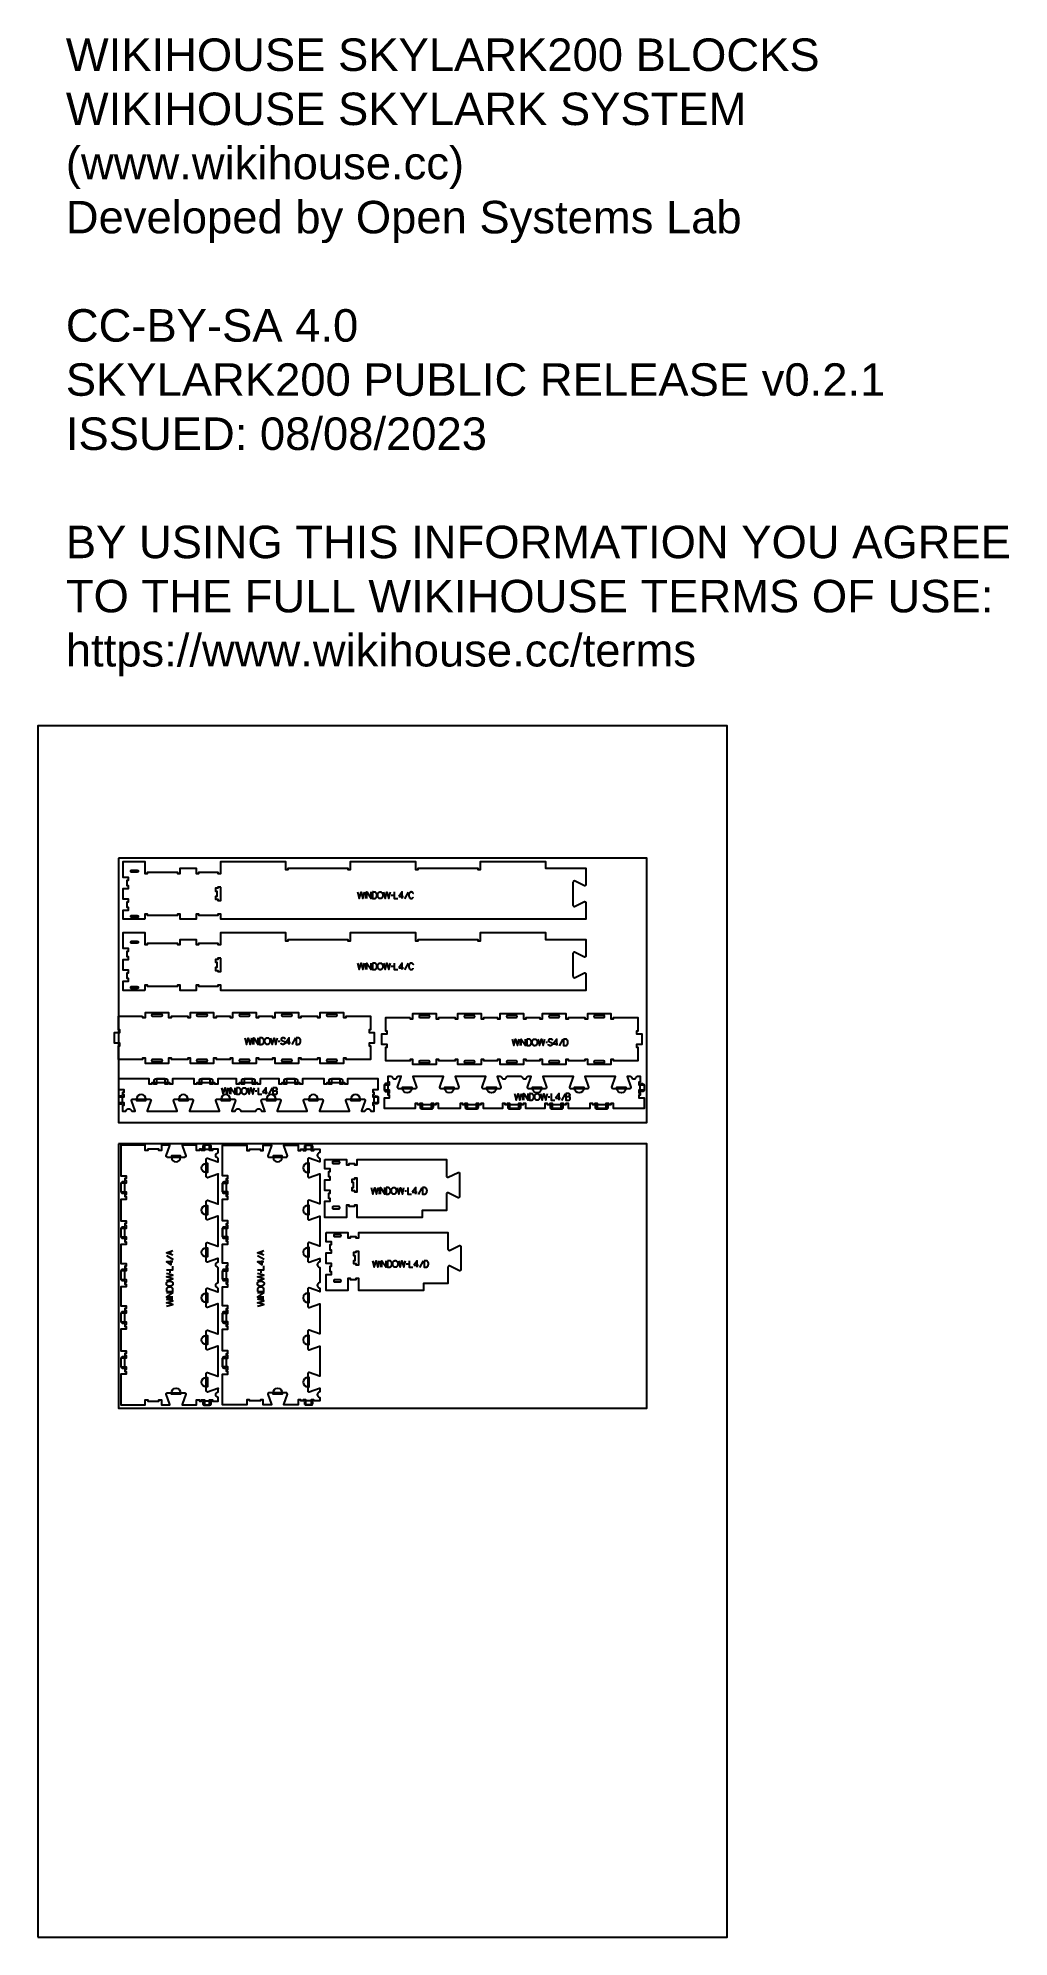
# Model space of a CAD drawing. Extents: x 0 to 4485, y 0 to 8771.
import ezdxf

# ---------------------------------------------------------------- set-up
doc = ezdxf.new("R2010")
doc.units = 0
for name, color, linetype in [('0_SHEET_SPRUCEPLY_2440X122', 1, 'CONTINUOUS'), ('1_ANYTOOL_1MMDEEP_LABELS_S', 2, 'CONTINUOUS'), ('3_ANYTOOL_CUTTHROUGH_INSID', 4, 'CONTINUOUS'), ('4_ANYTOOL_CUTTHROUGH_OUTSI', 5, 'CONTINUOUS'), ('5_ANYTOOL_HALF_MILL_9MM_IN', 3, 'CONTINUOUS'), ('DONOTCUT', 7, 'CONTINUOUS'), ('README', 1, 'CONTINUOUS')]:
    doc.layers.add(name, color=color, linetype=linetype)
doc.styles.add('ARIAL', font='arial.ttf')

msp = doc.modelspace()

# ---------------------------------------------------------------- texts
at = {"layer": 'README', "insert": (128.7, 8768.5, 0), "char_height": 150, "width": 8996.739, "attachment_point": 1, "style": 'ARIAL'}
msp.add_mtext('{\\fArial;WIKIHOUSE SKYLARK200 BLOCKS}\\P{\\fArial;WIKIHOUSE SKYLARK SYSTEM}\\P{\\fArial;(www.wikihouse.cc)}\\P{\\fArial;Developed by Open Systems Lab}\\P\\P{\\fArial;CC-BY-SA 4.0}\\P{\\fArial;SKYLARK200 PUBLIC RELEASE v0.2.1}\\P{\\fArial;ISSUED: 08/08/2023}\\P\\P{\\fArial;BY USING THIS INFORMATION YOU AGREE }\\P{\\fArial;TO THE FULL WIKIHOUSE TERMS OF USE:}\\P{\\fArial;https://www.wikihouse.cc/terms}', dxfattribs=at)

# ---------------------------------------------------------------- linework, layer by layer
at = {"layer": '0_SHEET_SPRUCEPLY_2440X122'}
for points in [[(371.7, 4982.6), (371.7, 3762.6), (2811.7, 3762.6), (2811.7, 4982.6)], [(371.7, 3662.6), (371.7, 2442.6), (2811.7, 2442.6), (2811.7, 3662.6)]]:
    msp.add_lwpolyline(points, close=True, dxfattribs=at)
at = {"layer": '1_ANYTOOL_1MMDEEP_LABELS_S', "color": 2}
for points in [[(1476.3, 4826.5), (1484, 4796.5), (1492.5, 4825.6), (1501, 4796.5), (1508.5, 4826.5)], [(1512.8, 4826.5), (1512.8, 4796.5)], [(1518.8, 4796.5), (1518.8, 4826.5), (1538.9, 4796.5), (1538.9, 4826.5)], [(1595.7, 4826.5), (1603.4, 4796.5), (1611.9, 4825.6), (1620.4, 4796.5), (1627.9, 4826.5)], [(1645.2, 4826.5), (1645.2, 4796.5), (1662.3, 4796.5)], [(1682.2, 4796.5), (1682.2, 4826.6), (1666.2, 4805.2)], [(1710.4, 4826.1), (1693.2, 4795.3)], [(1734, 4819), (1733.8, 4819.4), (1733.7, 4819.8), (1733.5, 4820.2), (1733.3, 4820.6), (1733.1, 4820.9), (1732.9, 4821.3), (1732.7, 4821.7), (1732.4, 4822), (1732.2, 4822.3), (1731.9, 4822.7), (1731.7, 4823), (1731.4, 4823.3), (1731.1, 4823.6), (1730.8, 4823.9), (1730.5, 4824.1), (1730.2, 4824.4), (1730.1, 4824.5), (1729.9, 4824.7), (1729.8, 4824.8), (1729.6, 4824.9), (1729.4, 4825), (1729.3, 4825.1), (1729.1, 4825.2), (1728.9, 4825.3), (1728.7, 4825.4), (1728.6, 4825.5), (1728.4, 4825.6), (1728.2, 4825.7), (1728, 4825.8), (1727.8, 4825.9), (1727.6, 4825.9), (1727.5, 4826), (1727.3, 4826.1), (1727.1, 4826.1), (1726.9, 4826.2), (1726.7, 4826.2), (1726.5, 4826.3), (1726.3, 4826.3), (1726.1, 4826.4), (1725.9, 4826.4), (1725.7, 4826.4), (1725.4, 4826.4), (1725.2, 4826.5), (1725, 4826.5), (1724.8, 4826.5), (1724.6, 4826.5), (1724.4, 4826.5), (1724.1, 4826.5), (1723.8, 4826.5), (1723.4, 4826.5), (1723.1, 4826.5), (1722.8, 4826.5), (1722.5, 4826.4), (1722.2, 4826.4), (1721.8, 4826.3), (1721.5, 4826.2), (1721.2, 4826.2), (1720.9, 4826.1), (1720.7, 4826), (1720.4, 4825.9), (1720.1, 4825.7), (1719.9, 4825.7), (1719.8, 4825.6), (1719.7, 4825.6), (1719.5, 4825.5), (1719.4, 4825.4), (1719.3, 4825.4), (1719.2, 4825.3), (1719, 4825.2), (1718.9, 4825.1), (1718.8, 4825), (1718.6, 4825), (1718.5, 4824.9), (1718.4, 4824.8), (1718.3, 4824.7), (1718, 4824.5), (1717.8, 4824.3), (1717.6, 4824.1), (1717.4, 4823.9), (1717.2, 4823.7), (1716.9, 4823.4), (1716.7, 4823.2), (1716.5, 4822.9), (1716.3, 4822.7), (1716.2, 4822.4), (1716, 4822.1), (1715.8, 4821.8), (1715.5, 4821.2), (1715.1, 4820.6), (1714.8, 4820), (1714.6, 4819.4), (1714.3, 4818.8), (1714.1, 4818.2), (1713.9, 4817.5), (1713.7, 4816.9), (1713.5, 4816.3), (1713.4, 4815.6), (1713.3, 4814.9), (1713.2, 4814.3), (1713.1, 4813.6), (1713, 4812.9), (1713, 4812.2), (1713, 4811.5), (1713, 4810.8), (1713, 4810.1), (1713.1, 4809.5), (1713.2, 4808.8), (1713.3, 4808.1), (1713.4, 4807.4), (1713.5, 4806.8), (1713.6, 4806.5), (1713.7, 4806.1), (1713.8, 4805.8), (1713.9, 4805.5), (1714, 4805.2), (1714.1, 4804.9), (1714.2, 4804.6), (1714.3, 4804.2), (1714.6, 4803.6), (1714.9, 4803), (1715.2, 4802.4), (1715.5, 4801.8), (1715.8, 4801.2), (1716, 4800.9), (1716.2, 4800.6), (1716.4, 4800.4), (1716.6, 4800.1), (1716.8, 4799.9), (1717, 4799.6), (1717.2, 4799.4), (1717.4, 4799.2), (1717.7, 4798.9), (1717.9, 4798.7), (1718.1, 4798.5), (1718.3, 4798.4), (1718.4, 4798.4), (1718.5, 4798.3), (1718.6, 4798.2), (1718.8, 4798.1), (1718.9, 4798), (1719, 4797.9), (1719.2, 4797.8), (1719.3, 4797.8), (1719.4, 4797.7), (1719.6, 4797.6), (1719.7, 4797.6), (1720, 4797.4), (1720.3, 4797.3), (1720.5, 4797.2), (1720.8, 4797.1), (1721.1, 4797), (1721.5, 4796.9), (1721.8, 4796.8), (1722.1, 4796.7), (1722.4, 4796.7), (1722.7, 4796.6), (1723.1, 4796.6), (1723.4, 4796.6), (1723.8, 4796.5), (1724.1, 4796.5), (1724.5, 4796.5), (1724.9, 4796.5), (1725.2, 4796.5), (1725.4, 4796.6), (1725.6, 4796.6), (1725.8, 4796.6), (1726, 4796.6), (1726.1, 4796.7), (1726.3, 4796.7), (1726.5, 4796.7), (1726.7, 4796.8), (1726.8, 4796.8), (1727, 4796.8), (1727.2, 4796.9), (1727.3, 4796.9), (1727.5, 4797), (1727.6, 4797), (1727.8, 4797.1), (1728, 4797.2), (1728.1, 4797.2), (1728.3, 4797.3), (1728.4, 4797.4), (1728.6, 4797.4), (1728.7, 4797.5), (1728.9, 4797.6), (1729, 4797.7), (1729.2, 4797.8), (1729.3, 4797.9), (1729.4, 4798), (1729.6, 4798.1), (1729.7, 4798.2), (1730, 4798.4), (1730.2, 4798.6), (1730.5, 4798.8), (1730.7, 4799), (1731, 4799.3), (1731.2, 4799.5), (1731.4, 4799.8), (1731.7, 4800), (1731.9, 4800.3), (1732.1, 4800.6), (1732.3, 4800.8), (1732.5, 4801.1), (1732.7, 4801.4), (1732.9, 4801.7), (1733.1, 4802), (1733.3, 4802.4)], [(1640.1, 4810.4), (1631.3, 4810.3)], [(1666.2, 4805.2), (1688, 4805.2)], [(1476.3, 4498), (1484, 4468), (1492.5, 4497.1), (1501, 4468), (1508.5, 4498)], [(1512.8, 4498), (1512.8, 4468)], [(1518.8, 4468), (1518.8, 4498), (1538.9, 4468), (1538.9, 4498)], [(1595.7, 4498), (1603.4, 4468), (1611.9, 4497.1), (1620.4, 4468), (1627.9, 4498)], [(1640.1, 4481.9), (1631.3, 4481.8)], [(1645.2, 4498), (1645.2, 4468), (1662.3, 4468)], [(1682.2, 4468), (1682.2, 4498.1), (1666.2, 4476.7)], [(1666.2, 4476.7), (1688, 4476.7)], [(1710.4, 4497.6), (1693.2, 4466.8)], [(1734, 4490.5), (1733.8, 4490.9), (1733.7, 4491.3), (1733.5, 4491.7), (1733.3, 4492.1), (1733.1, 4492.5), (1732.9, 4492.8), (1732.7, 4493.2), (1732.4, 4493.5), (1732.2, 4493.8), (1731.9, 4494.2), (1731.7, 4494.5), (1731.4, 4494.8), (1731.1, 4495.1), (1730.8, 4495.4), (1730.5, 4495.7), (1730.2, 4495.9), (1730.1, 4496.1), (1729.9, 4496.2), (1729.8, 4496.3), (1729.6, 4496.4), (1729.4, 4496.5), (1729.3, 4496.6), (1729.1, 4496.7), (1728.9, 4496.8), (1728.7, 4496.9), (1728.6, 4497), (1728.4, 4497.1), (1728.2, 4497.2), (1728, 4497.3), (1727.8, 4497.4), (1727.6, 4497.4), (1727.5, 4497.5), (1727.3, 4497.6), (1727.1, 4497.6), (1726.9, 4497.7), (1726.7, 4497.7), (1726.5, 4497.8), (1726.3, 4497.8), (1726.1, 4497.9), (1725.9, 4497.9), (1725.7, 4497.9), (1725.4, 4498), (1725.2, 4498), (1725, 4498), (1724.8, 4498), (1724.6, 4498), (1724.4, 4498), (1724.1, 4498), (1723.8, 4498), (1723.4, 4498), (1723.1, 4498), (1722.8, 4498), (1722.5, 4497.9), (1722.2, 4497.9), (1721.8, 4497.8), (1721.5, 4497.7), (1721.2, 4497.7), (1720.9, 4497.6), (1720.7, 4497.5), (1720.4, 4497.4), (1720.1, 4497.3), (1719.9, 4497.2), (1719.8, 4497.1), (1719.7, 4497.1), (1719.5, 4497), (1719.4, 4496.9), (1719.3, 4496.9), (1719.2, 4496.8), (1719, 4496.7), (1718.9, 4496.6), (1718.8, 4496.6), (1718.6, 4496.5), (1718.5, 4496.4), (1718.4, 4496.3), (1718.3, 4496.2), (1718, 4496), (1717.8, 4495.8), (1717.6, 4495.6), (1717.4, 4495.4), (1717.2, 4495.2), (1716.9, 4494.9), (1716.7, 4494.7), (1716.5, 4494.4), (1716.3, 4494.2), (1716.2, 4493.9), (1716, 4493.6), (1715.8, 4493.3), (1715.5, 4492.8), (1715.1, 4492.2), (1714.8, 4491.6), (1714.6, 4490.9), (1714.3, 4490.3), (1714.1, 4489.7), (1713.9, 4489.1), (1713.7, 4488.4), (1713.5, 4487.8), (1713.4, 4487.1), (1713.3, 4486.5), (1713.2, 4485.8), (1713.1, 4485.1), (1713, 4484.4), (1713, 4483.7), (1713, 4483), (1713, 4482.3), (1713, 4481.7), (1713.1, 4481), (1713.2, 4480.3), (1713.3, 4479.6), (1713.4, 4479), (1713.5, 4478.3), (1713.6, 4478), (1713.7, 4477.7), (1713.8, 4477.3), (1713.9, 4477), (1714, 4476.7), (1714.1, 4476.4), (1714.2, 4476.1), (1714.3, 4475.8), (1714.6, 4475.1), (1714.9, 4474.5), (1715.2, 4473.9), (1715.5, 4473.3), (1715.8, 4472.7), (1716, 4472.4), (1716.2, 4472.2), (1716.4, 4471.9), (1716.6, 4471.6), (1716.8, 4471.4), (1717, 4471.1), (1717.2, 4470.9), (1717.4, 4470.7), (1717.7, 4470.5), (1717.9, 4470.3), (1718.1, 4470.1), (1718.3, 4470), (1718.4, 4469.9), (1718.5, 4469.8), (1718.6, 4469.7), (1718.8, 4469.6), (1718.9, 4469.5), (1719, 4469.4), (1719.2, 4469.4), (1719.3, 4469.3), (1719.4, 4469.2), (1719.6, 4469.1), (1719.7, 4469.1), (1720, 4468.9), (1720.3, 4468.8), (1720.5, 4468.7), (1720.8, 4468.6), (1721.1, 4468.5), (1721.5, 4468.4), (1721.8, 4468.3), (1722.1, 4468.3), (1722.4, 4468.2), (1722.7, 4468.2), (1723.1, 4468.1), (1723.4, 4468.1), (1723.8, 4468.1), (1724.1, 4468), (1724.5, 4468), (1724.9, 4468), (1725.2, 4468.1), (1725.4, 4468.1), (1725.6, 4468.1), (1725.8, 4468.1), (1726, 4468.1), (1726.1, 4468.2), (1726.3, 4468.2), (1726.5, 4468.2), (1726.7, 4468.3), (1726.8, 4468.3), (1727, 4468.4), (1727.2, 4468.4), (1727.3, 4468.4), (1727.5, 4468.5), (1727.6, 4468.6), (1727.8, 4468.6), (1728, 4468.7), (1728.1, 4468.7), (1728.3, 4468.8), (1728.4, 4468.9), (1728.6, 4469), (1728.7, 4469), (1728.9, 4469.1), (1729, 4469.2), (1729.2, 4469.3), (1729.3, 4469.4), (1729.4, 4469.5), (1729.6, 4469.6), (1729.7, 4469.7), (1730, 4469.9), (1730.2, 4470.1), (1730.5, 4470.3), (1730.7, 4470.5), (1731, 4470.8), (1731.2, 4471), (1731.4, 4471.3), (1731.7, 4471.5), (1731.9, 4471.8), (1732.1, 4472.1), (1732.3, 4472.4), (1732.5, 4472.6), (1732.7, 4472.9), (1732.9, 4473.2), (1733.1, 4473.6), (1733.3, 4473.9)], [(955, 4152.7), (962.7, 4122.7), (971.1, 4151.8), (979.6, 4122.7), (987.1, 4152.7)], [(991.5, 4152.7), (991.5, 4122.7)], [(997.5, 4122.7), (997.5, 4152.7), (1017.6, 4122.7), (1017.6, 4152.7)], [(1074.4, 4152.7), (1082.1, 4122.7), (1090.5, 4151.8), (1099, 4122.7), (1106.5, 4152.7)], [(1118.7, 4136.6), (1110, 4136.5)], [(1141, 4148.1), (1141, 4148.3), (1141, 4148.4), (1141, 4148.5), (1141, 4148.6), (1141, 4148.7), (1140.9, 4148.8), (1140.9, 4148.9), (1140.9, 4149), (1140.9, 4149), (1140.9, 4149.1), (1140.9, 4149.2), (1140.9, 4149.3), (1140.8, 4149.4), (1140.8, 4149.5), (1140.8, 4149.5), (1140.8, 4149.6), (1140.7, 4149.7), (1140.7, 4149.8), (1140.7, 4149.8), (1140.6, 4149.9), (1140.6, 4150), (1140.6, 4150.1), (1140.5, 4150.1), (1140.5, 4150.2), (1140.4, 4150.3), (1140.4, 4150.3), (1140.4, 4150.4), (1140.3, 4150.5), (1140.3, 4150.5), (1140.2, 4150.6), (1140.2, 4150.7), (1140.1, 4150.7), (1140.1, 4150.8), (1140, 4150.8), (1140, 4150.9), (1139.9, 4151), (1139.8, 4151), (1139.8, 4151.1), (1139.7, 4151.1), (1139.6, 4151.2), (1139.6, 4151.2), (1139.5, 4151.3), (1139.4, 4151.3), (1139.4, 4151.4), (1139.3, 4151.4), (1139.2, 4151.5), (1139.1, 4151.5), (1139.1, 4151.6), (1139, 4151.6), (1138.9, 4151.7), (1138.8, 4151.7), (1138.7, 4151.8), (1138.5, 4151.9), (1138.3, 4151.9), (1138.1, 4152), (1137.9, 4152.1), (1137.7, 4152.1), (1136.9, 4152.3), (1136.1, 4152.5), (1135.3, 4152.7), (1134.5, 4152.8), (1134.2, 4152.9), (1133.8, 4152.9), (1133.4, 4153), (1133, 4153), (1132.7, 4153), (1132.3, 4153.1), (1132, 4153.1), (1131.6, 4153.1), (1131.4, 4153.1), (1131.2, 4153.1), (1131, 4153.1), (1130.8, 4153), (1130.6, 4153), (1130.5, 4153), (1130.3, 4153), (1130.1, 4153), (1129.9, 4152.9), (1129.7, 4152.9), (1129.5, 4152.9), (1129.3, 4152.8), (1129.2, 4152.8), (1129, 4152.7), (1128.8, 4152.7), (1128.6, 4152.6), (1128.5, 4152.6), (1128.3, 4152.5), (1128.1, 4152.4), (1127.9, 4152.4), (1127.8, 4152.3), (1127.6, 4152.2), (1127.4, 4152.1), (1127.3, 4152), (1127.1, 4152), (1126.9, 4151.9), (1126.8, 4151.8), (1126.6, 4151.7), (1126.5, 4151.6), (1126.3, 4151.5), (1126.1, 4151.4), (1126, 4151.3), (1125.8, 4151.1), (1125.7, 4151), (1125.5, 4150.9), (1125.4, 4150.8), (1125.3, 4150.6), (1125.1, 4150.5), (1125, 4150.4), (1124.9, 4150.2), (1124.8, 4150.1), (1124.7, 4150), (1124.6, 4149.8), (1124.5, 4149.7), (1124.4, 4149.5), (1124.3, 4149.4), (1124.2, 4149.2), (1124.1, 4149), (1124, 4148.9), (1124, 4148.7), (1123.9, 4148.5), (1123.9, 4148.4), (1123.8, 4148.2), (1123.7, 4148), (1123.7, 4147.8), (1123.7, 4147.6), (1123.6, 4147.4), (1123.6, 4147.3), (1123.6, 4147.1), (1123.5, 4146.9), (1123.5, 4146.7), (1123.5, 4146.5), (1123.5, 4146.3), (1123.5, 4146), (1123.5, 4145.8), (1123.5, 4145.6), (1123.5, 4145.4), (1123.5, 4145.2), (1123.6, 4145), (1123.6, 4144.8), (1123.6, 4144.6), (1123.7, 4144.4), (1123.7, 4144.2), (1123.8, 4144.1), (1123.8, 4143.9), (1123.9, 4143.7), (1123.9, 4143.6), (1124, 4143.5), (1124, 4143.4), (1124, 4143.4), (1124.1, 4143.3), (1124.1, 4143.2), (1124.2, 4143.1), (1124.2, 4143), (1124.3, 4143), (1124.3, 4142.9), (1124.3, 4142.8), (1124.4, 4142.7), (1124.4, 4142.7), (1124.5, 4142.6), (1124.6, 4142.5), (1124.6, 4142.4), (1124.7, 4142.4), (1124.7, 4142.3), (1124.8, 4142.2), (1124.8, 4142.2), (1124.9, 4142.1), (1125, 4142), (1125, 4142), (1125.1, 4141.9), (1125.2, 4141.8), (1125.4, 4141.6), (1125.5, 4141.5), (1125.7, 4141.4), (1125.8, 4141.3), (1126, 4141.2), (1126.2, 4141.1), (1126.3, 4141), (1127, 4140.6), (1127.8, 4140.2), (1128.5, 4139.8), (1129.3, 4139.5), (1130.1, 4139.1), (1130.9, 4138.8), (1131.7, 4138.5), (1132.5, 4138.2), (1133.3, 4137.9), (1134.1, 4137.5), (1134.9, 4137.2), (1135.7, 4136.8), (1136.4, 4136.5), (1137.2, 4136.1), (1137.9, 4135.7), (1138.5, 4135.2), (1138.7, 4135.1), (1138.9, 4135), (1139, 4134.9), (1139.1, 4134.8), (1139.2, 4134.8), (1139.2, 4134.7), (1139.3, 4134.7), (1139.4, 4134.6), (1139.5, 4134.5), (1139.5, 4134.5), (1139.6, 4134.4), (1139.6, 4134.3), (1139.7, 4134.3), (1139.8, 4134.2), (1139.8, 4134.1), (1139.9, 4134), (1139.9, 4134), (1140, 4133.9), (1140, 4133.8), (1140.1, 4133.8), (1140.1, 4133.7), (1140.2, 4133.6), (1140.2, 4133.5), (1140.3, 4133.4), (1140.3, 4133.4), (1140.4, 4133.3), (1140.4, 4133.2), (1140.5, 4133.1), (1140.5, 4133), (1140.5, 4132.9), (1140.6, 4132.9), (1140.6, 4132.8), (1140.6, 4132.7), (1140.7, 4132.6), (1140.7, 4132.5), (1140.7, 4132.4), (1140.7, 4132.3), (1140.8, 4132.1), (1140.8, 4131.9), (1140.9, 4131.7), (1140.9, 4131.5), (1140.9, 4131.3), (1141, 4131.1), (1141, 4130.9), (1141, 4130.7), (1141, 4130.5), (1141, 4130.3), (1141, 4130), (1140.9, 4129.8), (1140.9, 4129.6), (1140.9, 4129.3), (1140.9, 4129.1), (1140.8, 4128.9), (1140.8, 4128.7), (1140.7, 4128.5), (1140.7, 4128.3), (1140.6, 4128.1), (1140.6, 4127.9), (1140.5, 4127.7), (1140.4, 4127.5), (1140.4, 4127.3), (1140.3, 4127.1), (1140.2, 4126.9), (1140.1, 4126.7), (1140, 4126.5), (1139.9, 4126.4), (1139.8, 4126.2), (1139.7, 4126), (1139.6, 4125.9), (1139.4, 4125.7), (1139.3, 4125.6), (1139.2, 4125.4), (1139, 4125.3), (1138.9, 4125.1), (1138.8, 4125), (1138.6, 4124.9), (1138.5, 4124.7), (1138.3, 4124.6), (1138.1, 4124.5), (1138, 4124.4), (1137.8, 4124.2), (1137.4, 4124), (1137, 4123.8), (1136.7, 4123.6), (1136.3, 4123.5), (1135.9, 4123.3), (1135.6, 4123.1), (1135.4, 4123.1), (1135.2, 4123), (1135, 4122.9), (1134.8, 4122.9), (1134.6, 4122.8), (1134.4, 4122.8), (1134.2, 4122.7), (1134, 4122.7), (1133.8, 4122.6), (1133.6, 4122.6), (1133.4, 4122.6), (1133.2, 4122.5), (1133, 4122.5), (1132.8, 4122.5), (1132.4, 4122.4), (1132, 4122.4), (1131.6, 4122.4), (1131.2, 4122.4), (1130.8, 4122.4), (1130.4, 4122.4), (1130, 4122.5), (1129.6, 4122.5), (1129.2, 4122.6), (1128.8, 4122.7), (1128.4, 4122.8), (1128, 4122.9), (1127.7, 4123), (1127.3, 4123.1), (1126.9, 4123.2), (1126.6, 4123.4), (1126.2, 4123.6), (1125.9, 4123.7), (1125.5, 4123.9), (1125.3, 4124), (1125.2, 4124.1), (1125, 4124.2), (1124.9, 4124.3), (1124.7, 4124.5), (1124.6, 4124.6), (1124.4, 4124.7), (1124.3, 4124.8), (1124.2, 4124.9), (1124.1, 4125.1), (1124, 4125.2), (1123.8, 4125.3), (1123.8, 4125.4), (1123.7, 4125.5), (1123.7, 4125.5), (1123.6, 4125.6), (1123.6, 4125.7), (1123.5, 4125.7), (1123.5, 4125.8), (1123.5, 4125.9), (1123.4, 4126), (1123.4, 4126), (1123.3, 4126.1), (1123.3, 4126.2), (1123.3, 4126.3), (1123.2, 4126.3), (1123.2, 4126.4), (1123.2, 4126.5), (1123.1, 4126.6), (1123.1, 4126.7), (1123.1, 4126.7), (1123, 4126.8), (1123, 4127), (1122.9, 4127.2), (1122.9, 4127.3), (1122.9, 4127.5), (1122.8, 4127.7), (1122.8, 4127.9), (1122.8, 4128), (1122.8, 4128.2), (1122.8, 4128.4), (1122.8, 4128.6)], [(1161, 4122.7), (1161, 4152.8), (1145, 4131.4)], [(1145, 4131.4), (1166.8, 4131.4)], [(1189.2, 4152.3), (1172, 4121.5)], [(2190, 4147), (2197.7, 4117), (2206.1, 4146.1), (2214.6, 4117), (2222.1, 4147)], [(2226.5, 4147), (2226.5, 4117)], [(2232.5, 4117), (2232.5, 4147), (2252.6, 4117), (2252.6, 4147)], [(2309.4, 4147), (2317.1, 4117), (2325.5, 4146.1), (2334, 4117), (2341.5, 4147)], [(2353.7, 4130.9), (2345, 4130.8)], [(2376, 4142.4), (2376, 4142.6), (2376, 4142.7), (2376, 4142.8), (2376, 4142.9), (2376, 4142.9), (2375.9, 4143), (2375.9, 4143.1), (2375.9, 4143.2), (2375.9, 4143.3), (2375.9, 4143.4), (2375.9, 4143.5), (2375.9, 4143.5), (2375.8, 4143.6), (2375.8, 4143.7), (2375.8, 4143.8), (2375.8, 4143.9), (2375.7, 4143.9), (2375.7, 4144), (2375.7, 4144.1), (2375.6, 4144.2), (2375.6, 4144.2), (2375.6, 4144.3), (2375.5, 4144.4), (2375.5, 4144.5), (2375.4, 4144.5), (2375.4, 4144.6), (2375.4, 4144.7), (2375.3, 4144.7), (2375.3, 4144.8), (2375.2, 4144.8), (2375.2, 4144.9), (2375.1, 4145), (2375.1, 4145), (2375, 4145.1), (2375, 4145.2), (2374.9, 4145.2), (2374.8, 4145.3), (2374.8, 4145.3), (2374.7, 4145.4), (2374.6, 4145.4), (2374.6, 4145.5), (2374.5, 4145.5), (2374.4, 4145.6), (2374.4, 4145.6), (2374.3, 4145.7), (2374.2, 4145.7), (2374.1, 4145.8), (2374.1, 4145.8), (2374, 4145.9), (2373.9, 4145.9), (2373.8, 4146), (2373.7, 4146), (2373.5, 4146.1), (2373.3, 4146.2), (2373.1, 4146.3), (2372.9, 4146.3), (2372.7, 4146.4), (2371.9, 4146.6), (2371.1, 4146.8), (2370.3, 4147), (2369.5, 4147.1), (2369.2, 4147.1), (2368.8, 4147.2), (2368.4, 4147.2), (2368, 4147.3), (2367.7, 4147.3), (2367.3, 4147.3), (2367, 4147.3), (2366.6, 4147.3), (2366.4, 4147.3), (2366.2, 4147.3), (2366, 4147.3), (2365.8, 4147.3), (2365.6, 4147.3), (2365.5, 4147.3), (2365.3, 4147.2), (2365.1, 4147.2), (2364.9, 4147.2), (2364.7, 4147.1), (2364.5, 4147.1), (2364.3, 4147.1), (2364.2, 4147), (2364, 4147), (2363.8, 4146.9), (2363.6, 4146.9), (2363.5, 4146.8), (2363.3, 4146.7), (2363.1, 4146.7), (2362.9, 4146.6), (2362.8, 4146.5), (2362.6, 4146.5), (2362.4, 4146.4), (2362.3, 4146.3), (2362.1, 4146.2), (2361.9, 4146.1), (2361.8, 4146), (2361.6, 4145.9), (2361.5, 4145.8), (2361.3, 4145.7), (2361.1, 4145.6), (2361, 4145.5), (2360.8, 4145.4), (2360.7, 4145.3), (2360.5, 4145.1), (2360.4, 4145), (2360.3, 4144.9), (2360.1, 4144.8), (2360, 4144.6), (2359.9, 4144.5), (2359.8, 4144.4), (2359.7, 4144.2), (2359.6, 4144.1), (2359.5, 4143.9), (2359.4, 4143.8), (2359.3, 4143.6), (2359.2, 4143.4), (2359.1, 4143.3), (2359, 4143.1), (2359, 4143), (2358.9, 4142.8), (2358.9, 4142.6), (2358.8, 4142.4), (2358.7, 4142.3), (2358.7, 4142.1), (2358.7, 4141.9), (2358.6, 4141.7), (2358.6, 4141.5), (2358.6, 4141.3), (2358.5, 4141.1), (2358.5, 4140.9), (2358.5, 4140.7), (2358.5, 4140.5), (2358.5, 4140.3), (2358.5, 4140.1), (2358.5, 4139.9), (2358.5, 4139.7), (2358.5, 4139.5), (2358.6, 4139.3), (2358.6, 4139.1), (2358.6, 4138.9), (2358.7, 4138.7), (2358.7, 4138.5), (2358.8, 4138.3), (2358.8, 4138.1), (2358.9, 4138), (2358.9, 4137.9), (2359, 4137.8), (2359, 4137.7), (2359, 4137.6), (2359.1, 4137.5), (2359.1, 4137.5), (2359.2, 4137.4), (2359.2, 4137.3), (2359.3, 4137.2), (2359.3, 4137.1), (2359.3, 4137.1), (2359.4, 4137), (2359.4, 4136.9), (2359.5, 4136.8), (2359.6, 4136.8), (2359.6, 4136.7), (2359.7, 4136.6), (2359.7, 4136.6), (2359.8, 4136.5), (2359.8, 4136.4), (2359.9, 4136.3), (2360, 4136.3), (2360, 4136.2), (2360.1, 4136.1), (2360.2, 4136), (2360.4, 4135.9), (2360.5, 4135.8), (2360.7, 4135.7), (2360.8, 4135.6), (2361, 4135.4), (2361.2, 4135.3), (2361.3, 4135.2), (2362, 4134.8), (2362.8, 4134.5), (2363.5, 4134.1), (2364.3, 4133.7), (2365.1, 4133.4), (2365.9, 4133.1), (2366.7, 4132.7), (2367.5, 4132.4), (2368.3, 4132.1), (2369.1, 4131.8), (2369.9, 4131.4), (2370.7, 4131.1), (2371.4, 4130.7), (2372.2, 4130.3), (2372.9, 4129.9), (2373.5, 4129.5), (2373.7, 4129.4), (2373.9, 4129.3), (2374, 4129.2), (2374.1, 4129.1), (2374.2, 4129), (2374.2, 4129), (2374.3, 4128.9), (2374.4, 4128.8), (2374.5, 4128.8), (2374.5, 4128.7), (2374.6, 4128.6), (2374.6, 4128.6), (2374.7, 4128.5), (2374.8, 4128.4), (2374.8, 4128.4), (2374.9, 4128.3), (2374.9, 4128.2), (2375, 4128.2), (2375, 4128.1), (2375.1, 4128), (2375.1, 4127.9), (2375.2, 4127.8), (2375.2, 4127.8), (2375.3, 4127.7), (2375.3, 4127.6), (2375.4, 4127.5), (2375.4, 4127.4), (2375.5, 4127.4), (2375.5, 4127.3), (2375.5, 4127.2), (2375.6, 4127.1), (2375.6, 4127), (2375.6, 4126.9), (2375.7, 4126.8), (2375.7, 4126.7), (2375.7, 4126.7), (2375.7, 4126.6), (2375.8, 4126.4), (2375.8, 4126.2), (2375.9, 4126), (2375.9, 4125.8), (2375.9, 4125.6), (2376, 4125.4), (2376, 4125.2), (2376, 4125), (2376, 4124.7), (2376, 4124.5), (2376, 4124.3), (2375.9, 4124.1), (2375.9, 4123.8), (2375.9, 4123.6), (2375.9, 4123.4), (2375.8, 4123.1), (2375.8, 4122.9), (2375.7, 4122.7), (2375.7, 4122.5), (2375.6, 4122.3), (2375.6, 4122.1), (2375.5, 4121.9), (2375.4, 4121.7), (2375.4, 4121.5), (2375.3, 4121.3), (2375.2, 4121.2), (2375.1, 4121), (2375, 4120.8), (2374.9, 4120.6), (2374.8, 4120.5), (2374.7, 4120.3), (2374.6, 4120.1), (2374.4, 4120), (2374.3, 4119.8), (2374.2, 4119.7), (2374, 4119.5), (2373.9, 4119.4), (2373.8, 4119.3), (2373.6, 4119.1), (2373.5, 4119), (2373.3, 4118.9), (2373.1, 4118.7), (2373, 4118.6), (2372.8, 4118.5), (2372.4, 4118.3), (2372, 4118.1), (2371.7, 4117.9), (2371.3, 4117.7), (2370.9, 4117.5), (2370.6, 4117.4), (2370.4, 4117.3), (2370.2, 4117.2), (2370, 4117.2), (2369.8, 4117.1), (2369.6, 4117.1), (2369.4, 4117), (2369.2, 4117), (2369, 4116.9), (2368.8, 4116.9), (2368.6, 4116.8), (2368.4, 4116.8), (2368.2, 4116.8), (2368, 4116.7), (2367.8, 4116.7), (2367.4, 4116.7), (2367, 4116.6), (2366.6, 4116.6), (2366.2, 4116.6), (2365.8, 4116.7), (2365.4, 4116.7), (2365, 4116.7), (2364.6, 4116.8), (2364.2, 4116.8), (2363.8, 4116.9), (2363.4, 4117), (2363, 4117.1), (2362.7, 4117.2), (2362.3, 4117.3), (2361.9, 4117.5), (2361.6, 4117.6), (2361.2, 4117.8), (2360.9, 4118), (2360.5, 4118.2), (2360.3, 4118.3), (2360.2, 4118.4), (2360, 4118.5), (2359.9, 4118.6), (2359.7, 4118.7), (2359.6, 4118.8), (2359.4, 4118.9), (2359.3, 4119.1), (2359.2, 4119.2), (2359.1, 4119.3), (2359, 4119.4), (2358.8, 4119.6), (2358.8, 4119.6), (2358.7, 4119.7), (2358.7, 4119.8), (2358.6, 4119.9), (2358.6, 4119.9), (2358.5, 4120), (2358.5, 4120.1), (2358.5, 4120.1), (2358.4, 4120.2), (2358.4, 4120.3), (2358.3, 4120.4), (2358.3, 4120.4), (2358.3, 4120.5), (2358.2, 4120.6), (2358.2, 4120.7), (2358.2, 4120.7), (2358.1, 4120.8), (2358.1, 4120.9), (2358.1, 4121), (2358, 4121.1), (2358, 4121.2), (2357.9, 4121.4), (2357.9, 4121.6), (2357.9, 4121.7), (2357.8, 4121.9), (2357.8, 4122.1), (2357.8, 4122.3), (2357.8, 4122.5), (2357.8, 4122.7), (2357.8, 4122.9)], [(2396, 4117), (2396, 4147), (2380, 4125.6)], [(2380, 4125.6), (2401.8, 4125.6)], [(2424.2, 4146.5), (2407, 4115.7)], [(847.9, 3922.1), (855.6, 3892.1), (864, 3921.2), (872.5, 3892.1), (880, 3922.1)], [(884.4, 3922.1), (884.4, 3892.1)], [(890.4, 3892.1), (890.4, 3922.1), (910.5, 3892.1), (910.5, 3922.1)], [(967.3, 3922.1), (975, 3892.1), (983.4, 3921.2), (991.9, 3892.1), (999.4, 3922.1)], [(1011.6, 3906), (1002.9, 3905.9)], [(1016.8, 3922.1), (1016.8, 3892.1), (1033.9, 3892.1)], [(1053.7, 3892.1), (1053.8, 3922.2), (1037.7, 3900.8)], [(1037.7, 3900.8), (1059.5, 3900.8)], [(1081.9, 3921.6), (1064.7, 3890.9)], [(1085.4, 3922.1), (1085.4, 3892.1), (1095, 3892.1), (1097.6, 3892), (1097.8, 3892), (1098, 3892), (1098.2, 3892), (1098.5, 3892), (1098.7, 3892.1), (1098.9, 3892.1), (1099.1, 3892.1), (1099.3, 3892.1), (1099.5, 3892.2), (1099.7, 3892.2), (1099.9, 3892.3), (1100.1, 3892.3), (1100.3, 3892.4), (1100.5, 3892.5), (1100.7, 3892.5), (1100.9, 3892.6), (1101, 3892.7), (1101.2, 3892.8), (1101.4, 3892.9), (1101.5, 3893), (1101.7, 3893.1), (1101.9, 3893.2), (1102, 3893.3), (1102.2, 3893.4), (1102.3, 3893.6), (1102.5, 3893.7), (1102.6, 3893.8), (1102.8, 3894), (1102.9, 3894.1), (1103.1, 3894.3), (1103.2, 3894.5), (1103.3, 3894.6), (1103.5, 3894.8), (1103.6, 3895), (1103.7, 3895.1), (1103.8, 3895.3), (1103.9, 3895.5), (1104, 3895.7), (1104.1, 3895.8), (1104.2, 3896), (1104.3, 3896.2), (1104.4, 3896.4), (1104.5, 3896.6), (1104.6, 3896.7), (1104.7, 3896.9), (1104.8, 3897.1), (1104.8, 3897.3), (1104.9, 3897.5), (1105, 3897.7), (1105, 3897.9), (1105.1, 3898.1), (1105.1, 3898.3), (1105.2, 3898.4), (1105.2, 3898.6), (1105.2, 3898.8), (1105.3, 3899), (1105.3, 3899.2), (1105.3, 3899.4), (1105.4, 3899.6), (1105.4, 3899.8), (1105.4, 3900), (1105.4, 3900.2), (1105.4, 3900.4), (1105.4, 3900.6), (1105.4, 3900.9), (1105.4, 3901.1), (1105.4, 3901.4), (1105.4, 3901.6), (1105.3, 3901.9), (1105.3, 3902.1), (1105.3, 3902.3), (1105.2, 3902.5), (1105.2, 3902.8), (1105.1, 3903), (1105.1, 3903.2), (1105, 3903.4), (1104.9, 3903.6), (1104.9, 3903.8), (1104.8, 3904), (1104.7, 3904.1), (1104.6, 3904.2), (1104.6, 3904.3), (1104.5, 3904.4), (1104.5, 3904.5), (1104.4, 3904.6), (1104.4, 3904.7), (1104.3, 3904.8), (1104.3, 3904.8), (1104.2, 3904.9), (1104.2, 3905), (1104.1, 3905.1), (1104, 3905.2), (1104, 3905.2), (1103.9, 3905.3), (1103.8, 3905.4), (1103.8, 3905.5), (1103.7, 3905.5), (1103.6, 3905.6), (1103.6, 3905.7), (1103.5, 3905.7), (1103.4, 3905.8), (1103.3, 3905.9), (1103.2, 3906), (1103, 3906.1), (1102.8, 3906.3), (1102.7, 3906.4), (1102.5, 3906.5), (1102.1, 3906.7), (1101.8, 3906.9), (1101.4, 3907.1), (1101, 3907.3), (1100.6, 3907.5), (1100.2, 3907.6), (1099.8, 3907.8), (1099.4, 3907.9), (1099, 3908), (1098.6, 3908.1), (1098.1, 3908.2), (1097.7, 3908.3), (1097.3, 3908.4), (1096.8, 3908.5), (1096.4, 3908.5), (1095.9, 3908.6)], [(1085.4, 3908.4), (1095.9, 3908.6), (1096.3, 3908.6), (1096.7, 3908.6), (1097.1, 3908.7), (1097.5, 3908.8), (1097.8, 3908.8), (1098.2, 3908.9), (1098.6, 3909), (1098.9, 3909.1), (1099.3, 3909.2), (1099.6, 3909.3), (1100, 3909.4), (1100.3, 3909.5), (1100.7, 3909.7), (1101, 3909.8), (1101.3, 3910), (1101.6, 3910.1), (1101.7, 3910.2), (1101.8, 3910.2), (1101.8, 3910.3), (1101.9, 3910.3), (1102, 3910.4), (1102.1, 3910.4), (1102.1, 3910.5), (1102.2, 3910.5), (1102.3, 3910.6), (1102.3, 3910.6), (1102.4, 3910.7), (1102.5, 3910.7), (1102.5, 3910.8), (1102.6, 3910.9), (1102.7, 3910.9), (1102.7, 3911), (1102.8, 3911.1), (1102.8, 3911.1), (1102.9, 3911.2), (1102.9, 3911.3), (1103, 3911.3), (1103, 3911.4), (1103.1, 3911.5), (1103.1, 3911.5), (1103.2, 3911.6), (1103.2, 3911.7), (1103.3, 3911.8), (1103.3, 3911.9), (1103.4, 3911.9), (1103.4, 3912), (1103.5, 3912.1), (1103.5, 3912.2), (1103.5, 3912.3), (1103.6, 3912.4), (1103.6, 3912.5), (1103.7, 3912.7), (1103.8, 3912.9), (1103.8, 3913.1), (1103.9, 3913.3), (1103.9, 3913.5), (1104, 3913.7), (1104, 3914), (1104, 3914.2), (1104.1, 3914.4), (1104.1, 3914.6), (1104.1, 3914.9), (1104.1, 3915.1), (1104.1, 3915.4), (1104.1, 3915.6), (1104.1, 3916), (1104.1, 3916.2), (1104.1, 3916.4), (1104.1, 3916.6), (1104.1, 3916.8), (1104, 3917), (1104, 3917.2), (1104, 3917.3), (1104, 3917.5), (1103.9, 3917.7), (1103.9, 3917.8), (1103.8, 3918), (1103.8, 3918.2), (1103.8, 3918.3), (1103.7, 3918.5), (1103.7, 3918.6), (1103.6, 3918.8), (1103.5, 3918.9), (1103.5, 3919.1), (1103.4, 3919.2), (1103.3, 3919.3), (1103.3, 3919.5), (1103.2, 3919.6), (1103.1, 3919.7), (1103, 3919.8), (1102.9, 3920), (1102.8, 3920.1), (1102.8, 3920.2), (1102.7, 3920.3), (1102.6, 3920.4), (1102.5, 3920.5), (1102.3, 3920.6), (1102.2, 3920.7), (1102.1, 3920.8), (1102, 3920.9), (1101.9, 3921), (1101.8, 3921), (1101.6, 3921.1), (1101.5, 3921.2), (1101.4, 3921.3), (1101.2, 3921.4), (1101.1, 3921.4), (1101, 3921.5), (1100.8, 3921.5), (1100.7, 3921.6), (1100.5, 3921.7), (1100.4, 3921.7), (1100.2, 3921.8), (1100, 3921.8), (1099.9, 3921.8), (1099.7, 3921.9), (1099.5, 3921.9), (1099.4, 3922), (1099.2, 3922), (1099, 3922), (1098.8, 3922), (1098.6, 3922.1), (1098.4, 3922.1), (1098.2, 3922.1), (1097.9, 3922.1), (1097.4, 3922.1), (1085.4, 3922.1)], [(2201.1, 3895.1), (2208.8, 3865.1), (2217.3, 3894.2), (2225.8, 3865.1), (2233.3, 3895.1)], [(2237.6, 3895.1), (2237.6, 3865.1)], [(2243.6, 3865.1), (2243.6, 3895.1), (2263.7, 3865.1), (2263.7, 3895.1)], [(2320.5, 3895.1), (2328.2, 3865.1), (2336.7, 3894.2), (2345.2, 3865.1), (2352.7, 3895.1)], [(2364.9, 3879), (2356.1, 3878.9)], [(2370, 3895.1), (2370, 3865.1), (2387.1, 3865.1)], [(2407, 3865.1), (2407, 3895.2), (2391, 3873.8)], [(2391, 3873.8), (2412.8, 3873.8)], [(2435.2, 3894.7), (2418, 3863.9)], [(2438.6, 3895.1), (2438.6, 3865.1), (2448.3, 3865.1), (2450.8, 3865.1), (2451, 3865), (2451.3, 3865), (2451.5, 3865.1), (2451.7, 3865.1), (2451.9, 3865.1), (2452.1, 3865.1), (2452.3, 3865.1), (2452.6, 3865.2), (2452.8, 3865.2), (2453, 3865.2), (2453.2, 3865.3), (2453.4, 3865.4), (2453.5, 3865.4), (2453.7, 3865.5), (2453.9, 3865.6), (2454.1, 3865.6), (2454.3, 3865.7), (2454.5, 3865.8), (2454.6, 3865.9), (2454.8, 3866), (2455, 3866.1), (2455.1, 3866.2), (2455.3, 3866.3), (2455.4, 3866.5), (2455.6, 3866.6), (2455.7, 3866.7), (2455.9, 3866.9), (2456, 3867), (2456.2, 3867.2), (2456.3, 3867.3), (2456.4, 3867.5), (2456.6, 3867.6), (2456.7, 3867.8), (2456.8, 3868), (2456.9, 3868.2), (2457.1, 3868.3), (2457.2, 3868.5), (2457.3, 3868.7), (2457.4, 3868.9), (2457.5, 3869), (2457.6, 3869.2), (2457.7, 3869.4), (2457.8, 3869.6), (2457.8, 3869.8), (2457.9, 3869.9), (2458, 3870.1), (2458.1, 3870.3), (2458.1, 3870.5), (2458.2, 3870.7), (2458.3, 3870.9), (2458.3, 3871.1), (2458.4, 3871.3), (2458.4, 3871.5), (2458.5, 3871.7), (2458.5, 3871.9), (2458.5, 3872.1), (2458.6, 3872.2), (2458.6, 3872.4), (2458.6, 3872.6), (2458.6, 3872.8), (2458.6, 3873.1), (2458.6, 3873.3), (2458.7, 3873.5), (2458.7, 3873.7), (2458.7, 3873.9), (2458.6, 3874.2), (2458.6, 3874.4), (2458.6, 3874.6), (2458.6, 3874.9), (2458.6, 3875.1), (2458.5, 3875.3), (2458.5, 3875.6), (2458.4, 3875.8), (2458.4, 3876), (2458.3, 3876.2), (2458.2, 3876.4), (2458.2, 3876.6), (2458.1, 3876.8), (2458, 3877), (2457.9, 3877.2), (2457.9, 3877.3), (2457.8, 3877.3), (2457.8, 3877.4), (2457.7, 3877.5), (2457.7, 3877.6), (2457.6, 3877.7), (2457.6, 3877.8), (2457.5, 3877.9), (2457.5, 3877.9), (2457.4, 3878), (2457.3, 3878.1), (2457.3, 3878.2), (2457.2, 3878.3), (2457.1, 3878.3), (2457.1, 3878.4), (2457, 3878.5), (2456.9, 3878.6), (2456.9, 3878.6), (2456.8, 3878.7), (2456.7, 3878.8), (2456.7, 3878.8), (2456.6, 3878.9), (2456.4, 3879), (2456.3, 3879.2), (2456.1, 3879.3), (2455.9, 3879.4), (2455.7, 3879.5), (2455.4, 3879.7), (2455, 3879.9), (2454.6, 3880.1), (2454.2, 3880.3), (2453.8, 3880.5), (2453.4, 3880.6), (2453, 3880.8), (2452.6, 3880.9), (2452.2, 3881), (2451.8, 3881.2), (2451.4, 3881.3), (2450.9, 3881.4), (2450.5, 3881.4), (2450.1, 3881.5), (2449.6, 3881.5), (2449.1, 3881.6)], [(2438.6, 3881.5), (2449.1, 3881.6), (2449.5, 3881.6), (2449.9, 3881.7), (2450.3, 3881.7), (2450.7, 3881.8), (2451.1, 3881.8), (2451.5, 3881.9), (2451.8, 3882), (2452.2, 3882.1), (2452.5, 3882.2), (2452.9, 3882.3), (2453.2, 3882.4), (2453.6, 3882.6), (2453.9, 3882.7), (2454.2, 3882.8), (2454.5, 3883), (2454.9, 3883.2), (2454.9, 3883.2), (2455, 3883.2), (2455.1, 3883.3), (2455.2, 3883.3), (2455.2, 3883.4), (2455.3, 3883.4), (2455.4, 3883.5), (2455.4, 3883.5), (2455.5, 3883.6), (2455.6, 3883.6), (2455.7, 3883.7), (2455.7, 3883.8), (2455.8, 3883.8), (2455.8, 3883.9), (2455.9, 3883.9), (2456, 3884), (2456, 3884.1), (2456.1, 3884.1), (2456.1, 3884.2), (2456.2, 3884.3), (2456.2, 3884.3), (2456.3, 3884.4), (2456.3, 3884.5), (2456.4, 3884.6), (2456.4, 3884.6), (2456.5, 3884.7), (2456.5, 3884.8), (2456.6, 3884.9), (2456.6, 3885), (2456.7, 3885), (2456.7, 3885.1), (2456.7, 3885.2), (2456.8, 3885.3), (2456.8, 3885.4), (2456.9, 3885.6), (2457, 3885.8), (2457, 3885.9), (2457.1, 3886.1), (2457.1, 3886.3), (2457.2, 3886.5), (2457.2, 3886.8), (2457.2, 3887), (2457.3, 3887.2), (2457.3, 3887.4), (2457.3, 3887.7), (2457.3, 3887.9), (2457.4, 3888.2), (2457.4, 3888.4), (2457.4, 3888.7), (2457.4, 3889.1), (2457.4, 3889.3), (2457.3, 3889.4), (2457.3, 3889.6), (2457.3, 3889.8), (2457.3, 3890), (2457.3, 3890.2), (2457.2, 3890.4), (2457.2, 3890.5), (2457.2, 3890.7), (2457.1, 3890.9), (2457.1, 3891), (2457, 3891.2), (2457, 3891.3), (2457, 3891.5), (2456.9, 3891.6), (2456.8, 3891.8), (2456.8, 3891.9), (2456.7, 3892.1), (2456.6, 3892.2), (2456.6, 3892.3), (2456.5, 3892.5), (2456.4, 3892.6), (2456.3, 3892.7), (2456.3, 3892.9), (2456.2, 3893), (2456.1, 3893.1), (2456, 3893.2), (2455.9, 3893.3), (2455.8, 3893.4), (2455.7, 3893.5), (2455.6, 3893.6), (2455.5, 3893.7), (2455.4, 3893.8), (2455.3, 3893.9), (2455.1, 3894), (2455, 3894.1), (2454.9, 3894.1), (2454.8, 3894.2), (2454.6, 3894.3), (2454.5, 3894.4), (2454.4, 3894.4), (2454.2, 3894.5), (2454.1, 3894.6), (2453.9, 3894.6), (2453.8, 3894.7), (2453.6, 3894.7), (2453.5, 3894.8), (2453.3, 3894.8), (2453.1, 3894.9), (2453, 3894.9), (2452.8, 3894.9), (2452.6, 3895), (2452.4, 3895), (2452.3, 3895), (2452.1, 3895.1), (2451.9, 3895.1), (2451.7, 3895.1), (2451.5, 3895.1), (2451.1, 3895.1), (2450.7, 3895.1), (2438.6, 3895.1)], [(1539.1, 3461.2), (1546.8, 3431.2), (1555.3, 3460.3), (1563.7, 3431.2), (1571.2, 3461.2)], [(1575.6, 3461.2), (1575.6, 3431.2)], [(1581.6, 3431.2), (1581.6, 3461.2), (1601.7, 3431.2), (1601.7, 3461.2)], [(1658.5, 3461.2), (1666.2, 3431.2), (1674.7, 3460.3), (1683.1, 3431.2), (1690.6, 3461.2)], [(1702.9, 3445.1), (1694.1, 3445)], [(1708, 3461.2), (1708, 3431.2), (1725.1, 3431.2)], [(1744.9, 3431.2), (1745, 3461.3), (1729, 3439.9)], [(1729, 3439.9), (1750.7, 3439.9)], [(1773.1, 3460.8), (1756, 3430)], [(623.2, 3148.6), (593.2, 3159.5), (623.2, 3170.6)], [(613.6, 3152.1), (613.6, 3167)], [(1043.8, 3148.9), (1013.8, 3159.8), (1043.8, 3170.8)], [(1034.3, 3152.4), (1034.3, 3167.3)], [(623.2, 3118.7), (593.1, 3118.7), (614.5, 3102.7)], [(593.2, 3081.8), (623.2, 3081.8), (623.2, 3098.9)], [(593.7, 3146.9), (624.4, 3129.7)], [(609.3, 3076.6), (609.4, 3067.8)], [(614.5, 3102.7), (614.5, 3124.5)], [(1043.8, 3119), (1013.8, 3119), (1035.2, 3103)], [(1013.8, 3082), (1043.8, 3082), (1043.8, 3099.1)], [(1014.3, 3147.2), (1045.1, 3130)], [(1029.9, 3076.9), (1030, 3068.1)], [(1035.2, 3103), (1035.2, 3124.8)], [(1545.6, 3123.7), (1553.3, 3093.7), (1561.8, 3122.8), (1570.2, 3093.7), (1577.7, 3123.7)], [(1582.1, 3123.7), (1582.1, 3093.7)], [(1588.1, 3093.7), (1588.1, 3123.7), (1608.2, 3093.7), (1608.2, 3123.7)], [(1665, 3123.7), (1672.7, 3093.7), (1681.2, 3122.8), (1689.6, 3093.7), (1697.1, 3123.7)], [(1709.4, 3107.6), (1700.6, 3107.5)], [(1714.5, 3123.7), (1714.5, 3093.7), (1731.6, 3093.7)], [(1751.4, 3093.7), (1751.5, 3123.7), (1735.5, 3102.4)], [(1735.5, 3102.4), (1757.2, 3102.4)], [(1779.6, 3123.2), (1762.5, 3092.5)], [(593.2, 3032.3), (623.2, 3040), (594.1, 3048.4), (623.2, 3056.9), (593.2, 3064.4)], [(1013.8, 3032.5), (1043.8, 3040.2), (1014.7, 3048.7), (1043.8, 3057.2), (1013.8, 3064.7)], [(623.2, 2955.4), (593.2, 2955.4), (623.2, 2975.4), (593.2, 2975.4)], [(593.2, 2949.4), (623.2, 2949.4)], [(593.2, 2912.9), (623.2, 2920.6), (594.1, 2929), (623.2, 2937.5), (593.2, 2945)], [(1043.8, 2955.6), (1013.8, 2955.6), (1043.8, 2975.7), (1013.8, 2975.7)], [(1013.8, 2949.6), (1043.8, 2949.6)], [(1013.8, 2913.1), (1043.8, 2920.8), (1014.7, 2929.3), (1043.8, 2937.8), (1013.8, 2945.3)]]:
    msp.add_lwpolyline(points, dxfattribs=at)
for points in [[(1544.9, 4826.5), (1544.9, 4796.5), (1553.5, 4796.6), (1553.9, 4796.6), (1554.3, 4796.6), (1554.7, 4796.7), (1555.1, 4796.7), (1555.4, 4796.8), (1555.8, 4796.8), (1556.2, 4796.9), (1556.5, 4797), (1556.9, 4797), (1557.2, 4797.1), (1557.6, 4797.2), (1557.9, 4797.4), (1558.2, 4797.5), (1558.4, 4797.5), (1558.5, 4797.6), (1558.7, 4797.7), (1558.8, 4797.8), (1559, 4797.8), (1559.1, 4797.9), (1559.3, 4798), (1559.4, 4798.1), (1559.5, 4798.2), (1559.7, 4798.2), (1559.8, 4798.3), (1559.9, 4798.4), (1560.1, 4798.5), (1560.2, 4798.6), (1560.3, 4798.7), (1560.5, 4798.8), (1560.6, 4798.9), (1560.7, 4799), (1560.8, 4799.1), (1560.9, 4799.2), (1561.1, 4799.3), (1561.2, 4799.5), (1561.3, 4799.6), (1561.4, 4799.7), (1561.5, 4799.8), (1561.6, 4799.9), (1561.7, 4800.1), (1561.8, 4800.2), (1561.9, 4800.3), (1562, 4800.5), (1562.1, 4800.6), (1562.2, 4800.7), (1562.4, 4801), (1562.6, 4801.3), (1562.7, 4801.6), (1563, 4802.2), (1563.3, 4802.9), (1563.6, 4803.5), (1563.9, 4804.1), (1564.1, 4804.8), (1564.3, 4805.4), (1564.5, 4806.1), (1564.7, 4806.7), (1564.8, 4807.4), (1565, 4808.1), (1565.1, 4808.7), (1565.2, 4809.4), (1565.3, 4810.1), (1565.3, 4810.8), (1565.3, 4811.5), (1565.3, 4812.2), (1565.3, 4812.8), (1565.3, 4813.4), (1565.3, 4814), (1565.2, 4814.6), (1565.1, 4815.1), (1565.1, 4815.4), (1565, 4815.7), (1564.9, 4816), (1564.9, 4816.3), (1564.8, 4816.5), (1564.7, 4816.8), (1564.6, 4817.1), (1564.6, 4817.4), (1564.5, 4817.6), (1564.4, 4817.9), (1564.3, 4818.2), (1564.2, 4818.4), (1564.1, 4818.7), (1563.9, 4819), (1563.7, 4819.5), (1563.4, 4820), (1563.2, 4820.5), (1562.9, 4821), (1562.7, 4821.3), (1562.5, 4821.6), (1562.3, 4821.9), (1562.1, 4822.2), (1561.9, 4822.5), (1561.6, 4822.7), (1561.4, 4823), (1561.2, 4823.2), (1561, 4823.5), (1560.8, 4823.7), (1560.5, 4823.9), (1560.3, 4824.1), (1560.1, 4824.3), (1559.8, 4824.5), (1559.6, 4824.7), (1559.3, 4824.8), (1559.1, 4825), (1558.8, 4825.1), (1558.6, 4825.3), (1558.3, 4825.4), (1558.1, 4825.5), (1557.8, 4825.6), (1557.5, 4825.7), (1557.3, 4825.8), (1557, 4825.9), (1556.7, 4826), (1556.4, 4826.1), (1556.1, 4826.1), (1555.8, 4826.2), (1555.5, 4826.2), (1555.3, 4826.2), (1555, 4826.2), (1552.5, 4826.4), (1550, 4826.4), (1547.5, 4826.5)], [(1581.4, 4826.9), (1581.8, 4826.9), (1582.2, 4826.8), (1582.5, 4826.8), (1582.9, 4826.8), (1583, 4826.7), (1583.2, 4826.7), (1583.4, 4826.7), (1583.5, 4826.7), (1583.7, 4826.6), (1583.9, 4826.6), (1584, 4826.5), (1584.2, 4826.5), (1584.3, 4826.4), (1584.5, 4826.4), (1584.7, 4826.3), (1584.8, 4826.3), (1585, 4826.2), (1585.1, 4826.2), (1585.3, 4826.1), (1585.4, 4826), (1585.6, 4826), (1585.7, 4825.9), (1585.8, 4825.8), (1586, 4825.7), (1586.1, 4825.7), (1586.2, 4825.6), (1586.4, 4825.5), (1586.5, 4825.4), (1586.8, 4825.2), (1587, 4825), (1587.3, 4824.8), (1587.5, 4824.6), (1587.8, 4824.4), (1588, 4824.2), (1588.2, 4823.9), (1588.4, 4823.7), (1588.6, 4823.5), (1588.8, 4823.2), (1589, 4823), (1589.2, 4822.7), (1589.4, 4822.5), (1589.6, 4822.2), (1589.8, 4821.9), (1590, 4821.6), (1590.1, 4821.4), (1590.3, 4821.1), (1590.4, 4820.8), (1590.6, 4820.5), (1590.7, 4820.2), (1590.9, 4819.9), (1591, 4819.6), (1591.1, 4819.2), (1591.3, 4818.9), (1591.4, 4818.6), (1591.5, 4818.3), (1591.6, 4818), (1591.7, 4817.6), (1591.8, 4817.3), (1591.9, 4817), (1591.9, 4816.6), (1592.1, 4815.9), (1592.2, 4815.3), (1592.3, 4814.6), (1592.4, 4813.9), (1592.5, 4813.3), (1592.5, 4812.6), (1592.5, 4812), (1592.6, 4811.4), (1592.5, 4810.7), (1592.5, 4810.1), (1592.5, 4809.4), (1592.4, 4808.8), (1592.3, 4808.2), (1592.2, 4807.5), (1592, 4806.9), (1591.9, 4806.3), (1591.7, 4805.6), (1591.5, 4805), (1591.3, 4804.3), (1591, 4803.7), (1590.7, 4803.1), (1590.4, 4802.4), (1590.1, 4801.8), (1589.8, 4801.2), (1589.6, 4800.8), (1589.4, 4800.5), (1589.2, 4800.2), (1589.1, 4800), (1588.9, 4799.7), (1588.6, 4799.4), (1588.4, 4799.2), (1588.2, 4798.9), (1588.1, 4798.8), (1588, 4798.7), (1587.9, 4798.6), (1587.8, 4798.5), (1587.6, 4798.4), (1587.5, 4798.2), (1587.4, 4798.1), (1587.3, 4798), (1587.1, 4797.9), (1587, 4797.8), (1586.9, 4797.8), (1586.8, 4797.7), (1586.6, 4797.6), (1586.5, 4797.5), (1586.4, 4797.4), (1586.2, 4797.3), (1586.1, 4797.2), (1586, 4797.2), (1585.8, 4797.1), (1585.7, 4797), (1585.5, 4797), (1585.4, 4796.9), (1585.2, 4796.8), (1585.1, 4796.8), (1584.9, 4796.7), (1584.8, 4796.7), (1584.6, 4796.6), (1584.5, 4796.5), (1584.2, 4796.5), (1583.9, 4796.4), (1583.5, 4796.3), (1583.2, 4796.2), (1582.9, 4796.2), (1582.5, 4796.1), (1582.2, 4796.1), (1581.8, 4796.1), (1581.4, 4796.1), (1581.1, 4796.1), (1580.7, 4796.1), (1580.3, 4796.1), (1579.9, 4796.1), (1579.6, 4796.1), (1579.2, 4796.2), (1578.9, 4796.2), (1578.5, 4796.3), (1578.2, 4796.4), (1577.9, 4796.5), (1577.5, 4796.6), (1577.4, 4796.6), (1577.2, 4796.7), (1577.1, 4796.7), (1576.9, 4796.8), (1576.8, 4796.8), (1576.6, 4796.9), (1576.5, 4797), (1576.3, 4797), (1576.2, 4797.1), (1576, 4797.2), (1575.9, 4797.3), (1575.8, 4797.3), (1575.6, 4797.4), (1575.5, 4797.5), (1575.3, 4797.6), (1575.2, 4797.7), (1575.1, 4797.8), (1574.9, 4797.9), (1574.8, 4798), (1574.7, 4798.1), (1574.6, 4798.2), (1574.4, 4798.3), (1574.3, 4798.4), (1574.2, 4798.5), (1574.1, 4798.6), (1574, 4798.7), (1573.8, 4798.8), (1573.7, 4799), (1573.6, 4799.1), (1573.5, 4799.2), (1573.3, 4799.5), (1573.1, 4799.7), (1572.9, 4800), (1572.7, 4800.3), (1572.5, 4800.6), (1572.3, 4800.9), (1572.1, 4801.2), (1571.8, 4801.9), (1571.5, 4802.5), (1571.2, 4803.2), (1570.9, 4803.8), (1570.7, 4804.5), (1570.5, 4805.1), (1570.2, 4805.8), (1570.1, 4806.4), (1569.9, 4807.1), (1569.8, 4807.7), (1569.6, 4808.4), (1569.5, 4809), (1569.5, 4809.7), (1569.4, 4810.3), (1569.4, 4811), (1569.4, 4811.7), (1569.4, 4812.3), (1569.4, 4813), (1569.5, 4813.7), (1569.6, 4814.4), (1569.7, 4815.1), (1569.8, 4815.7), (1569.9, 4816.4), (1570.1, 4817), (1570.3, 4817.7), (1570.5, 4818.3), (1570.7, 4819), (1571, 4819.6), (1571.3, 4820.2), (1571.6, 4820.8), (1571.9, 4821.4), (1572.3, 4822), (1572.4, 4822.3), (1572.6, 4822.6), (1572.8, 4822.9), (1573, 4823.2), (1573.3, 4823.4), (1573.5, 4823.7), (1573.7, 4823.9), (1573.9, 4824.2), (1574, 4824.3), (1574.2, 4824.4), (1574.3, 4824.5), (1574.4, 4824.6), (1574.5, 4824.7), (1574.7, 4824.8), (1574.8, 4824.9), (1574.9, 4825), (1575, 4825.1), (1575.2, 4825.2), (1575.3, 4825.3), (1575.4, 4825.3), (1575.6, 4825.4), (1575.7, 4825.5), (1575.9, 4825.6), (1576, 4825.7), (1576.1, 4825.7), (1576.3, 4825.8), (1576.6, 4825.9), (1576.9, 4826.1), (1577.2, 4826.2), (1577.5, 4826.3), (1577.8, 4826.4), (1578.2, 4826.5), (1578.5, 4826.6), (1578.8, 4826.6), (1579.2, 4826.7), (1579.5, 4826.7), (1579.9, 4826.8), (1580.3, 4826.8), (1580.6, 4826.8), (1581, 4826.9)], [(1544.9, 4498), (1544.9, 4468), (1553.5, 4468.1), (1553.9, 4468.1), (1554.3, 4468.2), (1554.7, 4468.2), (1555.1, 4468.2), (1555.4, 4468.3), (1555.8, 4468.3), (1556.2, 4468.4), (1556.5, 4468.5), (1556.9, 4468.6), (1557.2, 4468.7), (1557.6, 4468.8), (1557.9, 4468.9), (1558.2, 4469), (1558.4, 4469.1), (1558.5, 4469.1), (1558.7, 4469.2), (1558.8, 4469.3), (1559, 4469.3), (1559.1, 4469.4), (1559.3, 4469.5), (1559.4, 4469.6), (1559.5, 4469.7), (1559.7, 4469.8), (1559.8, 4469.8), (1559.9, 4469.9), (1560.1, 4470), (1560.2, 4470.1), (1560.3, 4470.2), (1560.5, 4470.3), (1560.6, 4470.4), (1560.7, 4470.5), (1560.8, 4470.6), (1560.9, 4470.8), (1561.1, 4470.9), (1561.2, 4471), (1561.3, 4471.1), (1561.4, 4471.2), (1561.5, 4471.3), (1561.6, 4471.5), (1561.7, 4471.6), (1561.8, 4471.7), (1561.9, 4471.9), (1562, 4472), (1562.1, 4472.1), (1562.2, 4472.3), (1562.4, 4472.5), (1562.6, 4472.8), (1562.7, 4473.1), (1563, 4473.8), (1563.3, 4474.4), (1563.6, 4475), (1563.9, 4475.7), (1564.1, 4476.3), (1564.3, 4476.9), (1564.5, 4477.6), (1564.7, 4478.3), (1564.8, 4478.9), (1565, 4479.6), (1565.1, 4480.3), (1565.2, 4480.9), (1565.3, 4481.6), (1565.3, 4482.3), (1565.3, 4483), (1565.3, 4483.7), (1565.3, 4484.3), (1565.3, 4484.9), (1565.3, 4485.5), (1565.2, 4486.1), (1565.1, 4486.7), (1565.1, 4486.9), (1565, 4487.2), (1564.9, 4487.5), (1564.9, 4487.8), (1564.8, 4488.1), (1564.7, 4488.3), (1564.6, 4488.6), (1564.6, 4488.9), (1564.5, 4489.2), (1564.4, 4489.4), (1564.3, 4489.7), (1564.2, 4490), (1564.1, 4490.2), (1563.9, 4490.5), (1563.7, 4491), (1563.4, 4491.5), (1563.2, 4492), (1562.9, 4492.6), (1562.7, 4492.9), (1562.5, 4493.2), (1562.3, 4493.4), (1562.1, 4493.7), (1561.9, 4494), (1561.6, 4494.3), (1561.4, 4494.5), (1561.2, 4494.7), (1561, 4495), (1560.8, 4495.2), (1560.5, 4495.4), (1560.3, 4495.6), (1560.1, 4495.8), (1559.8, 4496), (1559.6, 4496.2), (1559.3, 4496.3), (1559.1, 4496.5), (1558.8, 4496.7), (1558.6, 4496.8), (1558.3, 4496.9), (1558.1, 4497), (1557.8, 4497.2), (1557.5, 4497.3), (1557.3, 4497.3), (1557, 4497.4), (1556.7, 4497.5), (1556.4, 4497.6), (1556.1, 4497.6), (1555.8, 4497.7), (1555.5, 4497.7), (1555.3, 4497.7), (1555, 4497.8), (1552.5, 4497.9), (1550, 4498), (1547.5, 4498)], [(1581.4, 4498.4), (1581.8, 4498.4), (1582.2, 4498.4), (1582.5, 4498.3), (1582.9, 4498.3), (1583, 4498.3), (1583.2, 4498.2), (1583.4, 4498.2), (1583.5, 4498.2), (1583.7, 4498.1), (1583.9, 4498.1), (1584, 4498.1), (1584.2, 4498), (1584.3, 4498), (1584.5, 4497.9), (1584.7, 4497.9), (1584.8, 4497.8), (1585, 4497.7), (1585.1, 4497.7), (1585.3, 4497.6), (1585.4, 4497.6), (1585.6, 4497.5), (1585.7, 4497.4), (1585.8, 4497.3), (1586, 4497.3), (1586.1, 4497.2), (1586.2, 4497.1), (1586.4, 4497), (1586.5, 4496.9), (1586.8, 4496.7), (1587, 4496.5), (1587.3, 4496.3), (1587.5, 4496.1), (1587.8, 4495.9), (1588, 4495.7), (1588.2, 4495.5), (1588.4, 4495.2), (1588.6, 4495), (1588.8, 4494.7), (1589, 4494.5), (1589.2, 4494.2), (1589.4, 4494), (1589.6, 4493.7), (1589.8, 4493.4), (1590, 4493.2), (1590.1, 4492.9), (1590.3, 4492.6), (1590.4, 4492.3), (1590.6, 4492), (1590.7, 4491.7), (1590.9, 4491.4), (1591, 4491.1), (1591.1, 4490.8), (1591.3, 4490.5), (1591.4, 4490.1), (1591.5, 4489.8), (1591.6, 4489.5), (1591.7, 4489.2), (1591.8, 4488.8), (1591.9, 4488.5), (1591.9, 4488.1), (1592.1, 4487.5), (1592.2, 4486.8), (1592.3, 4486.1), (1592.4, 4485.5), (1592.5, 4484.8), (1592.5, 4484.1), (1592.5, 4483.5), (1592.6, 4482.9), (1592.5, 4482.2), (1592.5, 4481.6), (1592.5, 4481), (1592.4, 4480.3), (1592.3, 4479.7), (1592.2, 4479), (1592, 4478.4), (1591.9, 4477.8), (1591.7, 4477.1), (1591.5, 4476.5), (1591.3, 4475.9), (1591, 4475.2), (1590.7, 4474.6), (1590.4, 4473.9), (1590.1, 4473.3), (1589.8, 4472.7), (1589.6, 4472.4), (1589.4, 4472.1), (1589.2, 4471.8), (1589.1, 4471.5), (1588.9, 4471.2), (1588.6, 4470.9), (1588.4, 4470.7), (1588.2, 4470.4), (1588.1, 4470.3), (1588, 4470.2), (1587.9, 4470.1), (1587.8, 4470), (1587.6, 4469.9), (1587.5, 4469.8), (1587.4, 4469.7), (1587.3, 4469.6), (1587.1, 4469.5), (1587, 4469.4), (1586.9, 4469.3), (1586.8, 4469.2), (1586.6, 4469.1), (1586.5, 4469), (1586.4, 4468.9), (1586.2, 4468.8), (1586.1, 4468.8), (1586, 4468.7), (1585.8, 4468.6), (1585.7, 4468.5), (1585.5, 4468.5), (1585.4, 4468.4), (1585.2, 4468.3), (1585.1, 4468.3), (1584.9, 4468.2), (1584.8, 4468.2), (1584.6, 4468.1), (1584.5, 4468.1), (1584.2, 4468), (1583.9, 4467.9), (1583.5, 4467.8), (1583.2, 4467.7), (1582.9, 4467.7), (1582.5, 4467.6), (1582.2, 4467.6), (1581.8, 4467.6), (1581.4, 4467.6), (1581.1, 4467.6), (1580.7, 4467.6), (1580.3, 4467.6), (1579.9, 4467.6), (1579.6, 4467.7), (1579.2, 4467.7), (1578.9, 4467.8), (1578.5, 4467.8), (1578.2, 4467.9), (1577.9, 4468), (1577.5, 4468.1), (1577.4, 4468.1), (1577.2, 4468.2), (1577.1, 4468.2), (1576.9, 4468.3), (1576.8, 4468.4), (1576.6, 4468.4), (1576.5, 4468.5), (1576.3, 4468.6), (1576.2, 4468.6), (1576, 4468.7), (1575.9, 4468.8), (1575.8, 4468.9), (1575.6, 4468.9), (1575.5, 4469), (1575.3, 4469.1), (1575.2, 4469.2), (1575.1, 4469.3), (1574.9, 4469.4), (1574.8, 4469.5), (1574.7, 4469.6), (1574.6, 4469.7), (1574.4, 4469.8), (1574.3, 4469.9), (1574.2, 4470), (1574.1, 4470.1), (1574, 4470.2), (1573.8, 4470.4), (1573.7, 4470.5), (1573.6, 4470.6), (1573.5, 4470.7), (1573.3, 4471), (1573.1, 4471.3), (1572.9, 4471.5), (1572.7, 4471.8), (1572.5, 4472.1), (1572.3, 4472.4), (1572.1, 4472.8), (1571.8, 4473.4), (1571.5, 4474.1), (1571.2, 4474.7), (1570.9, 4475.4), (1570.7, 4476), (1570.5, 4476.7), (1570.2, 4477.3), (1570.1, 4478), (1569.9, 4478.6), (1569.8, 4479.3), (1569.6, 4479.9), (1569.5, 4480.6), (1569.5, 4481.2), (1569.4, 4481.9), (1569.4, 4482.5), (1569.4, 4483.2), (1569.4, 4483.9), (1569.4, 4484.6), (1569.5, 4485.2), (1569.6, 4485.9), (1569.7, 4486.6), (1569.8, 4487.2), (1569.9, 4487.9), (1570.1, 4488.6), (1570.3, 4489.2), (1570.5, 4489.8), (1570.7, 4490.5), (1571, 4491.1), (1571.3, 4491.7), (1571.6, 4492.3), (1571.9, 4493), (1572.3, 4493.6), (1572.4, 4493.9), (1572.6, 4494.1), (1572.8, 4494.4), (1573, 4494.7), (1573.3, 4495), (1573.5, 4495.2), (1573.7, 4495.4), (1573.9, 4495.7), (1574, 4495.8), (1574.2, 4495.9), (1574.3, 4496), (1574.4, 4496.1), (1574.5, 4496.2), (1574.7, 4496.3), (1574.8, 4496.4), (1574.9, 4496.5), (1575, 4496.6), (1575.2, 4496.7), (1575.3, 4496.8), (1575.4, 4496.9), (1575.6, 4496.9), (1575.7, 4497), (1575.9, 4497.1), (1576, 4497.2), (1576.1, 4497.3), (1576.3, 4497.3), (1576.6, 4497.5), (1576.9, 4497.6), (1577.2, 4497.7), (1577.5, 4497.8), (1577.8, 4497.9), (1578.2, 4498), (1578.5, 4498.1), (1578.8, 4498.2), (1579.2, 4498.2), (1579.5, 4498.3), (1579.9, 4498.3), (1580.3, 4498.3), (1580.6, 4498.4), (1581, 4498.4)], [(1023.6, 4152.7), (1023.6, 4122.7), (1032.1, 4122.8), (1032.5, 4122.8), (1032.9, 4122.8), (1033.3, 4122.9), (1033.7, 4122.9), (1034.1, 4123), (1034.5, 4123), (1034.8, 4123.1), (1035.2, 4123.2), (1035.5, 4123.2), (1035.9, 4123.3), (1036.2, 4123.4), (1036.5, 4123.6), (1036.9, 4123.7), (1037, 4123.7), (1037.2, 4123.8), (1037.3, 4123.9), (1037.5, 4124), (1037.6, 4124), (1037.8, 4124.1), (1037.9, 4124.2), (1038.1, 4124.3), (1038.2, 4124.4), (1038.3, 4124.4), (1038.5, 4124.5), (1038.6, 4124.6), (1038.7, 4124.7), (1038.9, 4124.8), (1039, 4124.9), (1039.1, 4125), (1039.2, 4125.1), (1039.4, 4125.2), (1039.5, 4125.3), (1039.6, 4125.4), (1039.7, 4125.6), (1039.8, 4125.7), (1039.9, 4125.8), (1040.1, 4125.9), (1040.2, 4126), (1040.3, 4126.2), (1040.4, 4126.3), (1040.5, 4126.4), (1040.6, 4126.5), (1040.7, 4126.7), (1040.8, 4126.8), (1040.9, 4126.9), (1041, 4127.2), (1041.2, 4127.5), (1041.4, 4127.8), (1041.7, 4128.4), (1042, 4129.1), (1042.3, 4129.7), (1042.5, 4130.3), (1042.8, 4131), (1043, 4131.6), (1043.2, 4132.3), (1043.3, 4132.9), (1043.5, 4133.6), (1043.6, 4134.3), (1043.7, 4135), (1043.8, 4135.6), (1043.9, 4136.3), (1044, 4137), (1044, 4137.7), (1044, 4138.4), (1044, 4139), (1044, 4139.6), (1043.9, 4140.2), (1043.8, 4140.8), (1043.8, 4141.3), (1043.7, 4141.6), (1043.7, 4141.9), (1043.6, 4142.2), (1043.5, 4142.5), (1043.5, 4142.7), (1043.4, 4143), (1043.3, 4143.3), (1043.2, 4143.6), (1043.1, 4143.8), (1043, 4144.1), (1042.9, 4144.4), (1042.8, 4144.7), (1042.7, 4144.9), (1042.6, 4145.2), (1042.4, 4145.7), (1042.1, 4146.2), (1041.8, 4146.7), (1041.5, 4147.2), (1041.3, 4147.5), (1041.1, 4147.8), (1040.9, 4148.1), (1040.7, 4148.4), (1040.5, 4148.7), (1040.3, 4148.9), (1040.1, 4149.2), (1039.9, 4149.4), (1039.6, 4149.7), (1039.4, 4149.9), (1039.2, 4150.1), (1039, 4150.3), (1038.7, 4150.5), (1038.5, 4150.7), (1038.2, 4150.9), (1038, 4151), (1037.7, 4151.2), (1037.5, 4151.3), (1037.2, 4151.5), (1037, 4151.6), (1036.7, 4151.7), (1036.5, 4151.8), (1036.2, 4151.9), (1035.9, 4152), (1035.6, 4152.1), (1035.4, 4152.2), (1035.1, 4152.3), (1034.8, 4152.3), (1034.5, 4152.4), (1034.2, 4152.4), (1033.9, 4152.4), (1033.6, 4152.5), (1031.2, 4152.6), (1028.7, 4152.6), (1026.2, 4152.7)], [(1060.1, 4153.1), (1060.4, 4153.1), (1060.8, 4153), (1061.2, 4153), (1061.5, 4153), (1061.7, 4153), (1061.9, 4152.9), (1062, 4152.9), (1062.2, 4152.9), (1062.4, 4152.8), (1062.5, 4152.8), (1062.7, 4152.7), (1062.8, 4152.7), (1063, 4152.7), (1063.2, 4152.6), (1063.3, 4152.6), (1063.5, 4152.5), (1063.6, 4152.4), (1063.8, 4152.4), (1063.9, 4152.3), (1064.1, 4152.2), (1064.2, 4152.2), (1064.4, 4152.1), (1064.5, 4152), (1064.6, 4151.9), (1064.8, 4151.9), (1064.9, 4151.8), (1065, 4151.7), (1065.2, 4151.6), (1065.4, 4151.4), (1065.7, 4151.2), (1065.9, 4151), (1066.2, 4150.8), (1066.4, 4150.6), (1066.6, 4150.4), (1066.9, 4150.1), (1067.1, 4149.9), (1067.3, 4149.7), (1067.5, 4149.4), (1067.7, 4149.2), (1067.9, 4148.9), (1068.1, 4148.7), (1068.3, 4148.4), (1068.5, 4148.1), (1068.6, 4147.8), (1068.8, 4147.6), (1069, 4147.3), (1069.1, 4147), (1069.3, 4146.7), (1069.4, 4146.4), (1069.5, 4146.1), (1069.7, 4145.8), (1069.8, 4145.5), (1069.9, 4145.1), (1070, 4144.8), (1070.1, 4144.5), (1070.2, 4144.2), (1070.3, 4143.8), (1070.4, 4143.5), (1070.5, 4143.2), (1070.6, 4142.8), (1070.7, 4142.1), (1070.9, 4141.5), (1071, 4140.8), (1071.1, 4140.1), (1071.1, 4139.5), (1071.2, 4138.8), (1071.2, 4138.2), (1071.2, 4137.6), (1071.2, 4136.9), (1071.2, 4136.3), (1071.1, 4135.6), (1071, 4135), (1070.9, 4134.4), (1070.8, 4133.7), (1070.7, 4133.1), (1070.5, 4132.5), (1070.3, 4131.8), (1070.1, 4131.2), (1069.9, 4130.5), (1069.7, 4129.9), (1069.4, 4129.3), (1069.1, 4128.6), (1068.8, 4128), (1068.5, 4127.4), (1068.3, 4127), (1068.1, 4126.7), (1067.9, 4126.4), (1067.7, 4126.2), (1067.5, 4125.9), (1067.3, 4125.6), (1067.1, 4125.4), (1066.9, 4125.1), (1066.8, 4125), (1066.6, 4124.9), (1066.5, 4124.8), (1066.4, 4124.7), (1066.3, 4124.6), (1066.2, 4124.5), (1066.1, 4124.4), (1065.9, 4124.2), (1065.8, 4124.2), (1065.7, 4124.1), (1065.6, 4124), (1065.4, 4123.9), (1065.3, 4123.8), (1065.2, 4123.7), (1065, 4123.6), (1064.9, 4123.5), (1064.8, 4123.5), (1064.6, 4123.4), (1064.5, 4123.3), (1064.3, 4123.2), (1064.2, 4123.2), (1064, 4123.1), (1063.9, 4123), (1063.7, 4123), (1063.6, 4122.9), (1063.4, 4122.9), (1063.3, 4122.8), (1063.1, 4122.8), (1062.8, 4122.7), (1062.5, 4122.6), (1062.2, 4122.5), (1061.9, 4122.4), (1061.5, 4122.4), (1061.2, 4122.3), (1060.8, 4122.3), (1060.5, 4122.3), (1060.1, 4122.3), (1059.7, 4122.3), (1059.3, 4122.3), (1059, 4122.3), (1058.6, 4122.3), (1058.2, 4122.3), (1057.9, 4122.4), (1057.5, 4122.4), (1057.2, 4122.5), (1056.9, 4122.6), (1056.5, 4122.7), (1056.2, 4122.8), (1056, 4122.8), (1055.9, 4122.9), (1055.7, 4122.9), (1055.6, 4123), (1055.4, 4123), (1055.3, 4123.1), (1055.1, 4123.2), (1055, 4123.3), (1054.8, 4123.3), (1054.7, 4123.4), (1054.6, 4123.5), (1054.4, 4123.6), (1054.3, 4123.6), (1054.1, 4123.7), (1054, 4123.8), (1053.9, 4123.9), (1053.7, 4124), (1053.6, 4124.1), (1053.5, 4124.2), (1053.3, 4124.3), (1053.2, 4124.4), (1053.1, 4124.5), (1053, 4124.6), (1052.9, 4124.7), (1052.7, 4124.8), (1052.6, 4124.9), (1052.5, 4125.1), (1052.4, 4125.2), (1052.3, 4125.3), (1052.2, 4125.4), (1052, 4125.7), (1051.7, 4125.9), (1051.5, 4126.2), (1051.3, 4126.5), (1051.2, 4126.8), (1051, 4127.1), (1050.8, 4127.4), (1050.5, 4128.1), (1050.1, 4128.7), (1049.9, 4129.4), (1049.6, 4130), (1049.3, 4130.7), (1049.1, 4131.3), (1048.9, 4132), (1048.7, 4132.6), (1048.6, 4133.3), (1048.4, 4133.9), (1048.3, 4134.6), (1048.2, 4135.2), (1048.1, 4135.9), (1048.1, 4136.6), (1048, 4137.2), (1048, 4137.9), (1048, 4138.6), (1048.1, 4139.2), (1048.1, 4139.9), (1048.2, 4140.6), (1048.3, 4141.3), (1048.4, 4141.9), (1048.6, 4142.6), (1048.8, 4143.2), (1048.9, 4143.9), (1049.2, 4144.5), (1049.4, 4145.2), (1049.7, 4145.8), (1049.9, 4146.4), (1050.2, 4147), (1050.6, 4147.6), (1050.9, 4148.3), (1051.1, 4148.5), (1051.3, 4148.8), (1051.5, 4149.1), (1051.7, 4149.4), (1051.9, 4149.6), (1052.1, 4149.9), (1052.4, 4150.1), (1052.6, 4150.4), (1052.7, 4150.5), (1052.8, 4150.6), (1052.9, 4150.7), (1053.1, 4150.8), (1053.2, 4150.9), (1053.3, 4151), (1053.4, 4151.1), (1053.6, 4151.2), (1053.7, 4151.3), (1053.8, 4151.4), (1054, 4151.5), (1054.1, 4151.5), (1054.2, 4151.6), (1054.4, 4151.7), (1054.5, 4151.8), (1054.7, 4151.9), (1054.8, 4151.9), (1054.9, 4152), (1055.2, 4152.1), (1055.5, 4152.3), (1055.9, 4152.4), (1056.2, 4152.5), (1056.5, 4152.6), (1056.8, 4152.7), (1057.2, 4152.8), (1057.5, 4152.8), (1057.8, 4152.9), (1058.2, 4153), (1058.6, 4153), (1058.9, 4153), (1059.3, 4153.1), (1059.7, 4153.1)], [(1192.6, 4152.7), (1192.6, 4122.7), (1201.2, 4122.8), (1201.6, 4122.8), (1202, 4122.8), (1202.4, 4122.9), (1202.8, 4122.9), (1203.1, 4123), (1203.5, 4123), (1203.9, 4123.1), (1204.2, 4123.2), (1204.6, 4123.2), (1204.9, 4123.3), (1205.3, 4123.4), (1205.6, 4123.6), (1205.9, 4123.7), (1206, 4123.7), (1206.2, 4123.8), (1206.4, 4123.9), (1206.5, 4124), (1206.6, 4124), (1206.8, 4124.1), (1206.9, 4124.2), (1207.1, 4124.3), (1207.2, 4124.4), (1207.4, 4124.4), (1207.5, 4124.5), (1207.6, 4124.6), (1207.8, 4124.7), (1207.9, 4124.8), (1208, 4124.9), (1208.1, 4125), (1208.3, 4125.1), (1208.4, 4125.2), (1208.5, 4125.3), (1208.6, 4125.4), (1208.7, 4125.6), (1208.9, 4125.7), (1209, 4125.8), (1209.1, 4125.9), (1209.2, 4126), (1209.3, 4126.2), (1209.4, 4126.3), (1209.5, 4126.4), (1209.6, 4126.5), (1209.7, 4126.7), (1209.8, 4126.8), (1209.9, 4126.9), (1210.1, 4127.2), (1210.2, 4127.5), (1210.4, 4127.8), (1210.7, 4128.4), (1211, 4129.1), (1211.3, 4129.7), (1211.6, 4130.3), (1211.8, 4131), (1212, 4131.6), (1212.2, 4132.3), (1212.4, 4132.9), (1212.5, 4133.6), (1212.7, 4134.3), (1212.8, 4135), (1212.9, 4135.6), (1212.9, 4136.3), (1213, 4137), (1213, 4137.7), (1213, 4138.4), (1213, 4139), (1213, 4139.6), (1212.9, 4140.2), (1212.9, 4140.8), (1212.8, 4141.3), (1212.7, 4141.6), (1212.7, 4141.9), (1212.6, 4142.2), (1212.6, 4142.5), (1212.5, 4142.7), (1212.4, 4143), (1212.3, 4143.3), (1212.2, 4143.6), (1212.2, 4143.8), (1212.1, 4144.1), (1212, 4144.4), (1211.9, 4144.7), (1211.7, 4144.9), (1211.6, 4145.2), (1211.4, 4145.7), (1211.1, 4146.2), (1210.8, 4146.7), (1210.5, 4147.2), (1210.4, 4147.5), (1210.2, 4147.8), (1210, 4148.1), (1209.7, 4148.4), (1209.5, 4148.7), (1209.3, 4148.9), (1209.1, 4149.2), (1208.9, 4149.4), (1208.7, 4149.7), (1208.4, 4149.9), (1208.2, 4150.1), (1208, 4150.3), (1207.8, 4150.5), (1207.5, 4150.7), (1207.3, 4150.9), (1207, 4151), (1206.8, 4151.2), (1206.5, 4151.3), (1206.3, 4151.5), (1206, 4151.6), (1205.7, 4151.7), (1205.5, 4151.8), (1205.2, 4151.9), (1204.9, 4152), (1204.7, 4152.1), (1204.4, 4152.2), (1204.1, 4152.3), (1203.8, 4152.3), (1203.5, 4152.4), (1203.2, 4152.4), (1202.9, 4152.4), (1202.6, 4152.5), (1200.2, 4152.6), (1197.7, 4152.6), (1195.2, 4152.7)], [(2258.6, 4147), (2258.6, 4117), (2267.1, 4117.1), (2267.5, 4117.1), (2267.9, 4117.1), (2268.3, 4117.1), (2268.7, 4117.2), (2269.1, 4117.2), (2269.5, 4117.3), (2269.8, 4117.3), (2270.2, 4117.4), (2270.5, 4117.5), (2270.9, 4117.6), (2271.2, 4117.7), (2271.5, 4117.8), (2271.9, 4117.9), (2272, 4118), (2272.2, 4118.1), (2272.3, 4118.1), (2272.5, 4118.2), (2272.6, 4118.3), (2272.8, 4118.4), (2272.9, 4118.4), (2273.1, 4118.5), (2273.2, 4118.6), (2273.3, 4118.7), (2273.5, 4118.8), (2273.6, 4118.9), (2273.7, 4119), (2273.9, 4119.1), (2274, 4119.2), (2274.1, 4119.3), (2274.2, 4119.4), (2274.4, 4119.5), (2274.5, 4119.6), (2274.6, 4119.7), (2274.7, 4119.8), (2274.8, 4119.9), (2274.9, 4120), (2275.1, 4120.2), (2275.2, 4120.3), (2275.3, 4120.4), (2275.4, 4120.5), (2275.5, 4120.7), (2275.6, 4120.8), (2275.7, 4120.9), (2275.8, 4121.1), (2275.9, 4121.2), (2276, 4121.5), (2276.2, 4121.8), (2276.4, 4122.1), (2276.7, 4122.7), (2277, 4123.3), (2277.3, 4124), (2277.5, 4124.6), (2277.8, 4125.2), (2278, 4125.9), (2278.2, 4126.5), (2278.3, 4127.2), (2278.5, 4127.9), (2278.6, 4128.5), (2278.7, 4129.2), (2278.8, 4129.9), (2278.9, 4130.6), (2279, 4131.3), (2279, 4132), (2279, 4132.7), (2279, 4133.3), (2279, 4133.9), (2278.9, 4134.4), (2278.8, 4135), (2278.8, 4135.6), (2278.7, 4135.9), (2278.7, 4136.2), (2278.6, 4136.4), (2278.5, 4136.7), (2278.5, 4137), (2278.4, 4137.3), (2278.3, 4137.5), (2278.2, 4137.8), (2278.1, 4138.1), (2278, 4138.4), (2277.9, 4138.6), (2277.8, 4138.9), (2277.7, 4139.2), (2277.6, 4139.4), (2277.4, 4140), (2277.1, 4140.5), (2276.8, 4141), (2276.5, 4141.5), (2276.3, 4141.8), (2276.1, 4142.1), (2275.9, 4142.4), (2275.7, 4142.7), (2275.5, 4142.9), (2275.3, 4143.2), (2275.1, 4143.4), (2274.9, 4143.7), (2274.6, 4143.9), (2274.4, 4144.1), (2274.2, 4144.4), (2274, 4144.6), (2273.7, 4144.8), (2273.5, 4144.9), (2273.2, 4145.1), (2273, 4145.3), (2272.7, 4145.4), (2272.5, 4145.6), (2272.2, 4145.7), (2272, 4145.9), (2271.7, 4146), (2271.5, 4146.1), (2271.2, 4146.2), (2270.9, 4146.3), (2270.6, 4146.4), (2270.4, 4146.4), (2270.1, 4146.5), (2269.8, 4146.6), (2269.5, 4146.6), (2269.2, 4146.7), (2268.9, 4146.7), (2268.6, 4146.7), (2266.2, 4146.8), (2263.7, 4146.9), (2261.2, 4146.9)], [(2295.1, 4147.3), (2295.4, 4147.3), (2295.8, 4147.3), (2296.2, 4147.3), (2296.5, 4147.2), (2296.7, 4147.2), (2296.9, 4147.2), (2297, 4147.1), (2297.2, 4147.1), (2297.4, 4147.1), (2297.5, 4147), (2297.7, 4147), (2297.8, 4147), (2298, 4146.9), (2298.2, 4146.9), (2298.3, 4146.8), (2298.5, 4146.7), (2298.6, 4146.7), (2298.8, 4146.6), (2298.9, 4146.6), (2299.1, 4146.5), (2299.2, 4146.4), (2299.4, 4146.3), (2299.5, 4146.3), (2299.6, 4146.2), (2299.8, 4146.1), (2299.9, 4146), (2300, 4145.9), (2300.2, 4145.8), (2300.4, 4145.7), (2300.7, 4145.5), (2300.9, 4145.3), (2301.2, 4145.1), (2301.4, 4144.8), (2301.6, 4144.6), (2301.9, 4144.4), (2302.1, 4144.2), (2302.3, 4143.9), (2302.5, 4143.7), (2302.7, 4143.4), (2302.9, 4143.2), (2303.1, 4142.9), (2303.3, 4142.6), (2303.5, 4142.4), (2303.6, 4142.1), (2303.8, 4141.8), (2304, 4141.5), (2304.1, 4141.2), (2304.3, 4140.9), (2304.4, 4140.6), (2304.5, 4140.3), (2304.7, 4140), (2304.8, 4139.7), (2304.9, 4139.4), (2305, 4139.1), (2305.1, 4138.7), (2305.2, 4138.4), (2305.3, 4138.1), (2305.4, 4137.8), (2305.5, 4137.4), (2305.6, 4137.1), (2305.7, 4136.4), (2305.9, 4135.7), (2306, 4135.1), (2306.1, 4134.4), (2306.1, 4133.7), (2306.2, 4133.1), (2306.2, 4132.4), (2306.2, 4131.8), (2306.2, 4131.2), (2306.2, 4130.5), (2306.1, 4129.9), (2306, 4129.3), (2305.9, 4128.6), (2305.8, 4128), (2305.7, 4127.3), (2305.5, 4126.7), (2305.3, 4126.1), (2305.1, 4125.4), (2304.9, 4124.8), (2304.7, 4124.2), (2304.4, 4123.5), (2304.1, 4122.9), (2303.8, 4122.2), (2303.5, 4121.6), (2303.3, 4121.3), (2303.1, 4121), (2302.9, 4120.7), (2302.7, 4120.4), (2302.5, 4120.1), (2302.3, 4119.9), (2302.1, 4119.6), (2301.9, 4119.4), (2301.8, 4119.3), (2301.6, 4119.1), (2301.5, 4119), (2301.4, 4118.9), (2301.3, 4118.8), (2301.2, 4118.7), (2301.1, 4118.6), (2300.9, 4118.5), (2300.8, 4118.4), (2300.7, 4118.3), (2300.6, 4118.2), (2300.4, 4118.1), (2300.3, 4118), (2300.2, 4117.9), (2300, 4117.9), (2299.9, 4117.8), (2299.8, 4117.7), (2299.6, 4117.6), (2299.5, 4117.6), (2299.3, 4117.5), (2299.2, 4117.4), (2299, 4117.4), (2298.9, 4117.3), (2298.7, 4117.2), (2298.6, 4117.2), (2298.4, 4117.1), (2298.3, 4117.1), (2298.1, 4117), (2297.8, 4116.9), (2297.5, 4116.8), (2297.2, 4116.8), (2296.9, 4116.7), (2296.5, 4116.6), (2296.2, 4116.6), (2295.8, 4116.6), (2295.5, 4116.5), (2295.1, 4116.5), (2294.7, 4116.5), (2294.3, 4116.5), (2294, 4116.5), (2293.6, 4116.6), (2293.2, 4116.6), (2292.9, 4116.6), (2292.5, 4116.7), (2292.2, 4116.8), (2291.9, 4116.8), (2291.5, 4116.9), (2291.2, 4117), (2291, 4117.1), (2290.9, 4117.1), (2290.7, 4117.2), (2290.6, 4117.2), (2290.4, 4117.3), (2290.3, 4117.4), (2290.1, 4117.4), (2290, 4117.5), (2289.8, 4117.6), (2289.7, 4117.6), (2289.6, 4117.7), (2289.4, 4117.8), (2289.3, 4117.9), (2289.1, 4118), (2289, 4118.1), (2288.9, 4118.1), (2288.7, 4118.2), (2288.6, 4118.3), (2288.5, 4118.4), (2288.3, 4118.5), (2288.2, 4118.6), (2288.1, 4118.7), (2288, 4118.8), (2287.9, 4119), (2287.7, 4119.1), (2287.6, 4119.2), (2287.5, 4119.3), (2287.4, 4119.4), (2287.3, 4119.5), (2287.2, 4119.7), (2287, 4119.9), (2286.7, 4120.2), (2286.5, 4120.5), (2286.3, 4120.8), (2286.2, 4121.1), (2286, 4121.4), (2285.8, 4121.7), (2285.5, 4122.3), (2285.1, 4123), (2284.9, 4123.6), (2284.6, 4124.3), (2284.3, 4124.9), (2284.1, 4125.6), (2283.9, 4126.2), (2283.7, 4126.9), (2283.6, 4127.5), (2283.4, 4128.2), (2283.3, 4128.8), (2283.2, 4129.5), (2283.1, 4130.1), (2283.1, 4130.8), (2283, 4131.5), (2283, 4132.1), (2283, 4132.8), (2283.1, 4133.5), (2283.1, 4134.2), (2283.2, 4134.8), (2283.3, 4135.5), (2283.4, 4136.2), (2283.6, 4136.8), (2283.8, 4137.5), (2283.9, 4138.1), (2284.2, 4138.8), (2284.4, 4139.4), (2284.7, 4140), (2284.9, 4140.7), (2285.2, 4141.3), (2285.6, 4141.9), (2285.9, 4142.5), (2286.1, 4142.8), (2286.3, 4143.1), (2286.5, 4143.4), (2286.7, 4143.6), (2286.9, 4143.9), (2287.1, 4144.1), (2287.4, 4144.4), (2287.6, 4144.6), (2287.7, 4144.7), (2287.8, 4144.8), (2287.9, 4144.9), (2288.1, 4145), (2288.2, 4145.1), (2288.3, 4145.2), (2288.4, 4145.3), (2288.6, 4145.4), (2288.7, 4145.5), (2288.8, 4145.6), (2289, 4145.7), (2289.1, 4145.8), (2289.2, 4145.9), (2289.4, 4146), (2289.5, 4146), (2289.7, 4146.1), (2289.8, 4146.2), (2289.9, 4146.3), (2290.2, 4146.4), (2290.5, 4146.5), (2290.9, 4146.6), (2291.2, 4146.8), (2291.5, 4146.9), (2291.8, 4146.9), (2292.2, 4147), (2292.5, 4147.1), (2292.8, 4147.2), (2293.2, 4147.2), (2293.6, 4147.2), (2293.9, 4147.3), (2294.3, 4147.3), (2294.7, 4147.3)], [(2427.6, 4147), (2427.6, 4117), (2436.2, 4117.1), (2436.6, 4117.1), (2437, 4117.1), (2437.4, 4117.1), (2437.8, 4117.2), (2438.1, 4117.2), (2438.5, 4117.3), (2438.9, 4117.3), (2439.2, 4117.4), (2439.6, 4117.5), (2439.9, 4117.6), (2440.3, 4117.7), (2440.6, 4117.8), (2440.9, 4117.9), (2441, 4118), (2441.2, 4118.1), (2441.4, 4118.1), (2441.5, 4118.2), (2441.6, 4118.3), (2441.8, 4118.4), (2441.9, 4118.4), (2442.1, 4118.5), (2442.2, 4118.6), (2442.4, 4118.7), (2442.5, 4118.8), (2442.6, 4118.9), (2442.8, 4119), (2442.9, 4119.1), (2443, 4119.2), (2443.1, 4119.3), (2443.3, 4119.4), (2443.4, 4119.5), (2443.5, 4119.6), (2443.6, 4119.7), (2443.7, 4119.8), (2443.9, 4119.9), (2444, 4120), (2444.1, 4120.2), (2444.2, 4120.3), (2444.3, 4120.4), (2444.4, 4120.5), (2444.5, 4120.7), (2444.6, 4120.8), (2444.7, 4120.9), (2444.8, 4121.1), (2444.9, 4121.2), (2445.1, 4121.5), (2445.2, 4121.8), (2445.4, 4122.1), (2445.7, 4122.7), (2446, 4123.3), (2446.3, 4124), (2446.6, 4124.6), (2446.8, 4125.2), (2447, 4125.9), (2447.2, 4126.5), (2447.4, 4127.2), (2447.5, 4127.9), (2447.7, 4128.5), (2447.8, 4129.2), (2447.9, 4129.9), (2447.9, 4130.6), (2448, 4131.3), (2448, 4132), (2448, 4132.7), (2448, 4133.3), (2448, 4133.9), (2447.9, 4134.4), (2447.9, 4135), (2447.8, 4135.6), (2447.7, 4135.9), (2447.7, 4136.2), (2447.6, 4136.4), (2447.6, 4136.7), (2447.5, 4137), (2447.4, 4137.3), (2447.3, 4137.5), (2447.2, 4137.8), (2447.2, 4138.1), (2447.1, 4138.4), (2447, 4138.6), (2446.9, 4138.9), (2446.7, 4139.2), (2446.6, 4139.4), (2446.4, 4140), (2446.1, 4140.5), (2445.8, 4141), (2445.5, 4141.5), (2445.4, 4141.8), (2445.2, 4142.1), (2445, 4142.4), (2444.7, 4142.7), (2444.5, 4142.9), (2444.3, 4143.2), (2444.1, 4143.4), (2443.9, 4143.7), (2443.7, 4143.9), (2443.4, 4144.1), (2443.2, 4144.4), (2443, 4144.6), (2442.8, 4144.8), (2442.5, 4144.9), (2442.3, 4145.1), (2442, 4145.3), (2441.8, 4145.4), (2441.5, 4145.6), (2441.3, 4145.7), (2441, 4145.9), (2440.7, 4146), (2440.5, 4146.1), (2440.2, 4146.2), (2439.9, 4146.3), (2439.7, 4146.4), (2439.4, 4146.4), (2439.1, 4146.5), (2438.8, 4146.6), (2438.5, 4146.6), (2438.2, 4146.7), (2437.9, 4146.7), (2437.6, 4146.7), (2435.2, 4146.8), (2432.7, 4146.9), (2430.2, 4146.9)], [(916.5, 3922.1), (916.5, 3892.1), (925, 3892.2), (925.4, 3892.2), (925.8, 3892.2), (926.2, 3892.3), (926.6, 3892.3), (927, 3892.3), (927.4, 3892.4), (927.7, 3892.5), (928.1, 3892.5), (928.4, 3892.6), (928.8, 3892.7), (929.1, 3892.8), (929.4, 3892.9), (929.8, 3893.1), (929.9, 3893.1), (930.1, 3893.2), (930.2, 3893.3), (930.4, 3893.3), (930.5, 3893.4), (930.7, 3893.5), (930.8, 3893.6), (930.9, 3893.7), (931.1, 3893.7), (931.2, 3893.8), (931.4, 3893.9), (931.5, 3894), (931.6, 3894.1), (931.8, 3894.2), (931.9, 3894.3), (932, 3894.4), (932.1, 3894.5), (932.3, 3894.6), (932.4, 3894.7), (932.5, 3894.8), (932.6, 3894.9), (932.7, 3895.1), (932.8, 3895.2), (932.9, 3895.3), (933.1, 3895.4), (933.2, 3895.5), (933.3, 3895.7), (933.4, 3895.8), (933.5, 3895.9), (933.6, 3896.1), (933.7, 3896.2), (933.8, 3896.3), (933.9, 3896.6), (934.1, 3896.9), (934.3, 3897.2), (934.6, 3897.8), (934.9, 3898.5), (935.2, 3899.1), (935.4, 3899.7), (935.7, 3900.4), (935.9, 3901), (936.1, 3901.7), (936.2, 3902.3), (936.4, 3903), (936.5, 3903.7), (936.6, 3904.3), (936.7, 3905), (936.8, 3905.7), (936.9, 3906.4), (936.9, 3907.1), (936.9, 3907.8), (936.9, 3908.4), (936.9, 3909), (936.8, 3909.6), (936.7, 3910.2), (936.7, 3910.7), (936.6, 3911), (936.5, 3911.3), (936.5, 3911.6), (936.4, 3911.9), (936.4, 3912.1), (936.3, 3912.4), (936.2, 3912.7), (936.1, 3913), (936, 3913.2), (935.9, 3913.5), (935.8, 3913.8), (935.7, 3914), (935.6, 3914.3), (935.5, 3914.6), (935.3, 3915.1), (935, 3915.6), (934.7, 3916.1), (934.4, 3916.6), (934.2, 3916.9), (934, 3917.2), (933.8, 3917.5), (933.6, 3917.8), (933.4, 3918.1), (933.2, 3918.3), (933, 3918.6), (932.8, 3918.8), (932.5, 3919.1), (932.3, 3919.3), (932.1, 3919.5), (931.9, 3919.7), (931.6, 3919.9), (931.4, 3920.1), (931.1, 3920.2), (930.9, 3920.4), (930.6, 3920.6), (930.4, 3920.7), (930.1, 3920.9), (929.9, 3921), (929.6, 3921.1), (929.3, 3921.2), (929.1, 3921.3), (928.8, 3921.4), (928.5, 3921.5), (928.3, 3921.6), (928, 3921.6), (927.7, 3921.7), (927.4, 3921.8), (927.1, 3921.8), (926.8, 3921.8), (926.5, 3921.8), (924.1, 3921.9), (921.6, 3922), (919.1, 3922.1)], [(953, 3922.5), (953.3, 3922.5), (953.7, 3922.4), (954.1, 3922.4), (954.4, 3922.4), (954.6, 3922.3), (954.8, 3922.3), (954.9, 3922.3), (955.1, 3922.3), (955.3, 3922.2), (955.4, 3922.2), (955.6, 3922.1), (955.7, 3922.1), (955.9, 3922), (956.1, 3922), (956.2, 3921.9), (956.4, 3921.9), (956.5, 3921.8), (956.7, 3921.8), (956.8, 3921.7), (957, 3921.6), (957.1, 3921.6), (957.2, 3921.5), (957.4, 3921.4), (957.5, 3921.3), (957.7, 3921.2), (957.8, 3921.2), (957.9, 3921.1), (958.1, 3921), (958.3, 3920.8), (958.6, 3920.6), (958.8, 3920.4), (959.1, 3920.2), (959.3, 3920), (959.5, 3919.8), (959.8, 3919.5), (960, 3919.3), (960.2, 3919.1), (960.4, 3918.8), (960.6, 3918.6), (960.8, 3918.3), (961, 3918.1), (961.2, 3917.8), (961.3, 3917.5), (961.5, 3917.2), (961.7, 3916.9), (961.8, 3916.7), (962, 3916.4), (962.1, 3916.1), (962.3, 3915.8), (962.4, 3915.5), (962.6, 3915.2), (962.7, 3914.8), (962.8, 3914.5), (962.9, 3914.2), (963, 3913.9), (963.1, 3913.6), (963.2, 3913.2), (963.3, 3912.9), (963.4, 3912.6), (963.5, 3912.2), (963.6, 3911.5), (963.8, 3910.9), (963.9, 3910.2), (964, 3909.5), (964, 3908.9), (964.1, 3908.2), (964.1, 3907.6), (964.1, 3906.9), (964.1, 3906.3), (964.1, 3905.7), (964, 3905), (963.9, 3904.4), (963.8, 3903.8), (963.7, 3903.1), (963.6, 3902.5), (963.4, 3901.8), (963.2, 3901.2), (963, 3900.6), (962.8, 3899.9), (962.6, 3899.3), (962.3, 3898.7), (962, 3898), (961.7, 3897.4), (961.3, 3896.7), (961.2, 3896.4), (961, 3896.1), (960.8, 3895.8), (960.6, 3895.5), (960.4, 3895.3), (960.2, 3895), (960, 3894.8), (959.8, 3894.5), (959.7, 3894.4), (959.5, 3894.3), (959.4, 3894.2), (959.3, 3894.1), (959.2, 3893.9), (959.1, 3893.8), (958.9, 3893.7), (958.8, 3893.6), (958.7, 3893.5), (958.6, 3893.4), (958.4, 3893.3), (958.3, 3893.3), (958.2, 3893.2), (958.1, 3893.1), (957.9, 3893), (957.8, 3892.9), (957.6, 3892.8), (957.5, 3892.8), (957.4, 3892.7), (957.2, 3892.6), (957.1, 3892.6), (956.9, 3892.5), (956.8, 3892.4), (956.6, 3892.4), (956.5, 3892.3), (956.3, 3892.2), (956.2, 3892.2), (956, 3892.1), (955.7, 3892), (955.4, 3892), (955.1, 3891.9), (954.7, 3891.8), (954.4, 3891.8), (954.1, 3891.7), (953.7, 3891.7), (953.4, 3891.7), (953, 3891.6), (952.6, 3891.6), (952.2, 3891.6), (951.9, 3891.7), (951.5, 3891.7), (951.1, 3891.7), (950.8, 3891.8), (950.4, 3891.8), (950.1, 3891.9), (949.8, 3892), (949.4, 3892.1), (949.1, 3892.2), (948.9, 3892.2), (948.8, 3892.3), (948.6, 3892.3), (948.5, 3892.4), (948.3, 3892.4), (948.2, 3892.5), (948, 3892.6), (947.9, 3892.6), (947.7, 3892.7), (947.6, 3892.8), (947.4, 3892.9), (947.3, 3892.9), (947.2, 3893), (947, 3893.1), (946.9, 3893.2), (946.8, 3893.3), (946.6, 3893.4), (946.5, 3893.5), (946.4, 3893.6), (946.2, 3893.7), (946.1, 3893.8), (946, 3893.9), (945.9, 3894), (945.8, 3894.1), (945.6, 3894.2), (945.5, 3894.3), (945.4, 3894.4), (945.3, 3894.6), (945.2, 3894.7), (945.1, 3894.8), (944.8, 3895.1), (944.6, 3895.3), (944.4, 3895.6), (944.2, 3895.9), (944, 3896.2), (943.9, 3896.5), (943.7, 3896.8), (943.4, 3897.5), (943, 3898.1), (942.8, 3898.8), (942.5, 3899.4), (942.2, 3900.1), (942, 3900.7), (941.8, 3901.4), (941.6, 3902), (941.5, 3902.7), (941.3, 3903.3), (941.2, 3904), (941.1, 3904.6), (941, 3905.3), (941, 3905.9), (940.9, 3906.6), (940.9, 3907.2), (940.9, 3907.9), (941, 3908.6), (941, 3909.3), (941.1, 3910), (941.2, 3910.7), (941.3, 3911.3), (941.5, 3912), (941.6, 3912.6), (941.8, 3913.3), (942.1, 3913.9), (942.3, 3914.6), (942.6, 3915.2), (942.8, 3915.8), (943.1, 3916.4), (943.5, 3917), (943.8, 3917.6), (944, 3917.9), (944.2, 3918.2), (944.4, 3918.5), (944.6, 3918.8), (944.8, 3919), (945, 3919.3), (945.2, 3919.5), (945.5, 3919.7), (945.6, 3919.9), (945.7, 3920), (945.8, 3920.1), (946, 3920.2), (946.1, 3920.3), (946.2, 3920.4), (946.3, 3920.5), (946.5, 3920.6), (946.6, 3920.7), (946.7, 3920.8), (946.9, 3920.8), (947, 3920.9), (947.1, 3921), (947.3, 3921.1), (947.4, 3921.2), (947.6, 3921.3), (947.7, 3921.3), (947.8, 3921.4), (948.1, 3921.5), (948.4, 3921.7), (948.7, 3921.8), (949.1, 3921.9), (949.4, 3922), (949.7, 3922.1), (950.1, 3922.2), (950.4, 3922.2), (950.7, 3922.3), (951.1, 3922.3), (951.5, 3922.4), (951.8, 3922.4), (952.2, 3922.4), (952.6, 3922.5)], [(2269.7, 3895.1), (2269.7, 3865.1), (2278.3, 3865.2), (2278.7, 3865.2), (2279.1, 3865.3), (2279.5, 3865.3), (2279.9, 3865.3), (2280.2, 3865.4), (2280.6, 3865.4), (2281, 3865.5), (2281.3, 3865.6), (2281.7, 3865.7), (2282, 3865.7), (2282.4, 3865.9), (2282.7, 3866), (2283, 3866.1), (2283.2, 3866.2), (2283.3, 3866.2), (2283.5, 3866.3), (2283.6, 3866.4), (2283.8, 3866.4), (2283.9, 3866.5), (2284, 3866.6), (2284.2, 3866.7), (2284.3, 3866.8), (2284.5, 3866.9), (2284.6, 3866.9), (2284.7, 3867), (2284.9, 3867.1), (2285, 3867.2), (2285.1, 3867.3), (2285.3, 3867.4), (2285.4, 3867.5), (2285.5, 3867.6), (2285.6, 3867.7), (2285.7, 3867.8), (2285.9, 3868), (2286, 3868.1), (2286.1, 3868.2), (2286.2, 3868.3), (2286.3, 3868.4), (2286.4, 3868.6), (2286.5, 3868.7), (2286.6, 3868.8), (2286.7, 3868.9), (2286.8, 3869.1), (2286.9, 3869.2), (2287, 3869.4), (2287.2, 3869.6), (2287.4, 3869.9), (2287.5, 3870.2), (2287.8, 3870.9), (2288.1, 3871.5), (2288.4, 3872.1), (2288.7, 3872.7), (2288.9, 3873.4), (2289.1, 3874), (2289.3, 3874.7), (2289.5, 3875.3), (2289.6, 3876), (2289.8, 3876.7), (2289.9, 3877.4), (2290, 3878), (2290, 3878.7), (2290.1, 3879.4), (2290.1, 3880.1), (2290.1, 3880.8), (2290.1, 3881.4), (2290.1, 3882), (2290.1, 3882.6), (2290, 3883.2), (2289.9, 3883.7), (2289.8, 3884), (2289.8, 3884.3), (2289.7, 3884.6), (2289.7, 3884.9), (2289.6, 3885.2), (2289.5, 3885.4), (2289.4, 3885.7), (2289.4, 3886), (2289.3, 3886.2), (2289.2, 3886.5), (2289.1, 3886.8), (2289, 3887.1), (2288.9, 3887.3), (2288.7, 3887.6), (2288.5, 3888.1), (2288.2, 3888.6), (2288, 3889.1), (2287.7, 3889.7), (2287.5, 3890), (2287.3, 3890.3), (2287.1, 3890.5), (2286.9, 3890.8), (2286.6, 3891.1), (2286.4, 3891.3), (2286.2, 3891.6), (2286, 3891.8), (2285.8, 3892.1), (2285.6, 3892.3), (2285.3, 3892.5), (2285.1, 3892.7), (2284.9, 3892.9), (2284.6, 3893.1), (2284.4, 3893.3), (2284.1, 3893.4), (2283.9, 3893.6), (2283.6, 3893.7), (2283.4, 3893.9), (2283.1, 3894), (2282.9, 3894.1), (2282.6, 3894.2), (2282.3, 3894.4), (2282.1, 3894.4), (2281.8, 3894.5), (2281.5, 3894.6), (2281.2, 3894.7), (2280.9, 3894.7), (2280.6, 3894.8), (2280.3, 3894.8), (2280, 3894.8), (2279.7, 3894.9), (2277.3, 3895), (2274.8, 3895), (2272.3, 3895.1)], [(2306.2, 3895.5), (2306.6, 3895.5), (2306.9, 3895.5), (2307.3, 3895.4), (2307.7, 3895.4), (2307.8, 3895.4), (2308, 3895.3), (2308.2, 3895.3), (2308.3, 3895.3), (2308.5, 3895.2), (2308.7, 3895.2), (2308.8, 3895.2), (2309, 3895.1), (2309.1, 3895.1), (2309.3, 3895), (2309.5, 3895), (2309.6, 3894.9), (2309.8, 3894.8), (2309.9, 3894.8), (2310.1, 3894.7), (2310.2, 3894.6), (2310.4, 3894.6), (2310.5, 3894.5), (2310.6, 3894.4), (2310.8, 3894.3), (2310.9, 3894.3), (2311, 3894.2), (2311.2, 3894.1), (2311.3, 3894), (2311.6, 3893.8), (2311.8, 3893.6), (2312.1, 3893.4), (2312.3, 3893.2), (2312.6, 3893), (2312.8, 3892.8), (2313, 3892.6), (2313.2, 3892.3), (2313.4, 3892.1), (2313.6, 3891.8), (2313.8, 3891.6), (2314, 3891.3), (2314.2, 3891.1), (2314.4, 3890.8), (2314.6, 3890.5), (2314.8, 3890.3), (2314.9, 3890), (2315.1, 3889.7), (2315.2, 3889.4), (2315.4, 3889.1), (2315.5, 3888.8), (2315.7, 3888.5), (2315.8, 3888.2), (2315.9, 3887.9), (2316.1, 3887.5), (2316.2, 3887.2), (2316.3, 3886.9), (2316.4, 3886.6), (2316.5, 3886.2), (2316.6, 3885.9), (2316.7, 3885.6), (2316.7, 3885.2), (2316.9, 3884.6), (2317, 3883.9), (2317.1, 3883.2), (2317.2, 3882.5), (2317.3, 3881.9), (2317.3, 3881.2), (2317.3, 3880.6), (2317.4, 3880), (2317.3, 3879.3), (2317.3, 3878.7), (2317.3, 3878.1), (2317.2, 3877.4), (2317.1, 3876.8), (2317, 3876.1), (2316.8, 3875.5), (2316.7, 3874.9), (2316.5, 3874.2), (2316.3, 3873.6), (2316, 3873), (2315.8, 3872.3), (2315.5, 3871.7), (2315.2, 3871), (2314.9, 3870.4), (2314.6, 3869.8), (2314.4, 3869.5), (2314.2, 3869.1), (2314, 3868.9), (2313.8, 3868.6), (2313.6, 3868.3), (2313.4, 3868), (2313.2, 3867.8), (2313, 3867.5), (2312.9, 3867.4), (2312.8, 3867.3), (2312.7, 3867.2), (2312.6, 3867.1), (2312.4, 3867), (2312.3, 3866.9), (2312.2, 3866.8), (2312.1, 3866.7), (2311.9, 3866.6), (2311.8, 3866.5), (2311.7, 3866.4), (2311.6, 3866.3), (2311.4, 3866.2), (2311.3, 3866.1), (2311.2, 3866), (2311, 3865.9), (2310.9, 3865.9), (2310.8, 3865.8), (2310.6, 3865.7), (2310.5, 3865.6), (2310.3, 3865.6), (2310.2, 3865.5), (2310, 3865.4), (2309.9, 3865.4), (2309.7, 3865.3), (2309.6, 3865.3), (2309.4, 3865.2), (2309.3, 3865.2), (2309, 3865.1), (2308.6, 3865), (2308.3, 3864.9), (2308, 3864.8), (2307.7, 3864.8), (2307.3, 3864.7), (2307, 3864.7), (2306.6, 3864.7), (2306.2, 3864.7), (2305.9, 3864.7), (2305.5, 3864.7), (2305.1, 3864.7), (2304.7, 3864.7), (2304.4, 3864.7), (2304, 3864.8), (2303.7, 3864.8), (2303.3, 3864.9), (2303, 3865), (2302.7, 3865.1), (2302.3, 3865.2), (2302.2, 3865.2), (2302, 3865.3), (2301.9, 3865.3), (2301.7, 3865.4), (2301.6, 3865.5), (2301.4, 3865.5), (2301.3, 3865.6), (2301.1, 3865.7), (2301, 3865.7), (2300.8, 3865.8), (2300.7, 3865.9), (2300.5, 3866), (2300.4, 3866), (2300.3, 3866.1), (2300.1, 3866.2), (2300, 3866.3), (2299.9, 3866.4), (2299.7, 3866.5), (2299.6, 3866.6), (2299.5, 3866.7), (2299.4, 3866.8), (2299.2, 3866.9), (2299.1, 3867), (2299, 3867.1), (2298.9, 3867.2), (2298.8, 3867.3), (2298.6, 3867.5), (2298.5, 3867.6), (2298.4, 3867.7), (2298.3, 3867.8), (2298.1, 3868.1), (2297.9, 3868.4), (2297.7, 3868.6), (2297.5, 3868.9), (2297.3, 3869.2), (2297.1, 3869.5), (2296.9, 3869.9), (2296.6, 3870.5), (2296.3, 3871.1), (2296, 3871.8), (2295.7, 3872.4), (2295.5, 3873.1), (2295.2, 3873.7), (2295, 3874.4), (2294.9, 3875), (2294.7, 3875.7), (2294.6, 3876.3), (2294.4, 3877), (2294.3, 3877.7), (2294.3, 3878.3), (2294.2, 3879), (2294.2, 3879.6), (2294.2, 3880.3), (2294.2, 3881), (2294.2, 3881.6), (2294.3, 3882.3), (2294.4, 3883), (2294.5, 3883.7), (2294.6, 3884.3), (2294.7, 3885), (2294.9, 3885.6), (2295.1, 3886.3), (2295.3, 3886.9), (2295.5, 3887.6), (2295.8, 3888.2), (2296.1, 3888.8), (2296.4, 3889.4), (2296.7, 3890.1), (2297.1, 3890.7), (2297.2, 3891), (2297.4, 3891.2), (2297.6, 3891.5), (2297.8, 3891.8), (2298, 3892), (2298.3, 3892.3), (2298.5, 3892.5), (2298.7, 3892.8), (2298.8, 3892.9), (2299, 3893), (2299.1, 3893.1), (2299.2, 3893.2), (2299.3, 3893.3), (2299.4, 3893.4), (2299.6, 3893.5), (2299.7, 3893.6), (2299.8, 3893.7), (2300, 3893.8), (2300.1, 3893.9), (2300.2, 3894), (2300.4, 3894), (2300.5, 3894.1), (2300.7, 3894.2), (2300.8, 3894.3), (2300.9, 3894.3), (2301.1, 3894.4), (2301.4, 3894.6), (2301.7, 3894.7), (2302, 3894.8), (2302.3, 3894.9), (2302.6, 3895), (2303, 3895.1), (2303.3, 3895.2), (2303.6, 3895.2), (2304, 3895.3), (2304.3, 3895.4), (2304.7, 3895.4), (2305.1, 3895.4), (2305.4, 3895.5), (2305.8, 3895.5)], [(1607.7, 3461.2), (1607.7, 3431.2), (1616.2, 3431.3), (1616.7, 3431.3), (1617.1, 3431.3), (1617.5, 3431.4), (1617.8, 3431.4), (1618.2, 3431.5), (1618.6, 3431.5), (1619, 3431.6), (1619.3, 3431.7), (1619.7, 3431.7), (1620, 3431.8), (1620.3, 3431.9), (1620.7, 3432.1), (1621, 3432.2), (1621.1, 3432.3), (1621.3, 3432.3), (1621.4, 3432.4), (1621.6, 3432.5), (1621.7, 3432.5), (1621.9, 3432.6), (1622, 3432.7), (1622.2, 3432.8), (1622.3, 3432.9), (1622.4, 3432.9), (1622.6, 3433), (1622.7, 3433.1), (1622.8, 3433.2), (1623, 3433.3), (1623.1, 3433.4), (1623.2, 3433.5), (1623.3, 3433.6), (1623.5, 3433.7), (1623.6, 3433.8), (1623.7, 3433.9), (1623.8, 3434.1), (1623.9, 3434.2), (1624.1, 3434.3), (1624.2, 3434.4), (1624.3, 3434.5), (1624.4, 3434.7), (1624.5, 3434.8), (1624.6, 3434.9), (1624.7, 3435), (1624.8, 3435.2), (1624.9, 3435.3), (1625, 3435.5), (1625.2, 3435.7), (1625.3, 3436), (1625.5, 3436.3), (1625.8, 3437), (1626.1, 3437.6), (1626.4, 3438.2), (1626.6, 3438.8), (1626.9, 3439.5), (1627.1, 3440.1), (1627.3, 3440.8), (1627.5, 3441.4), (1627.6, 3442.1), (1627.7, 3442.8), (1627.9, 3443.5), (1627.9, 3444.1), (1628, 3444.8), (1628.1, 3445.5), (1628.1, 3446.2), (1628.1, 3446.9), (1628.1, 3447.5), (1628.1, 3448.1), (1628, 3448.7), (1628, 3449.3), (1627.9, 3449.8), (1627.8, 3450.1), (1627.8, 3450.4), (1627.7, 3450.7), (1627.6, 3451), (1627.6, 3451.2), (1627.5, 3451.5), (1627.4, 3451.8), (1627.3, 3452.1), (1627.2, 3452.3), (1627.1, 3452.6), (1627, 3452.9), (1626.9, 3453.2), (1626.8, 3453.4), (1626.7, 3453.7), (1626.5, 3454.2), (1626.2, 3454.7), (1625.9, 3455.2), (1625.6, 3455.7), (1625.4, 3456.1), (1625.2, 3456.3), (1625, 3456.6), (1624.8, 3456.9), (1624.6, 3457.2), (1624.4, 3457.4), (1624.2, 3457.7), (1624, 3457.9), (1623.8, 3458.2), (1623.5, 3458.4), (1623.3, 3458.6), (1623.1, 3458.8), (1622.8, 3459), (1622.6, 3459.2), (1622.4, 3459.4), (1622.1, 3459.5), (1621.9, 3459.7), (1621.6, 3459.8), (1621.4, 3460), (1621.1, 3460.1), (1620.8, 3460.2), (1620.6, 3460.3), (1620.3, 3460.4), (1620, 3460.5), (1619.7, 3460.6), (1619.5, 3460.7), (1619.2, 3460.8), (1618.9, 3460.8), (1618.6, 3460.9), (1618.3, 3460.9), (1618, 3460.9), (1617.7, 3461), (1615.3, 3461.1), (1612.8, 3461.1), (1610.3, 3461.2)], [(1644.2, 3461.6), (1644.6, 3461.6), (1644.9, 3461.6), (1645.3, 3461.5), (1645.6, 3461.5), (1645.8, 3461.5), (1646, 3461.4), (1646.1, 3461.4), (1646.3, 3461.4), (1646.5, 3461.3), (1646.6, 3461.3), (1646.8, 3461.3), (1647, 3461.2), (1647.1, 3461.2), (1647.3, 3461.1), (1647.4, 3461.1), (1647.6, 3461), (1647.7, 3460.9), (1647.9, 3460.9), (1648, 3460.8), (1648.2, 3460.7), (1648.3, 3460.7), (1648.5, 3460.6), (1648.6, 3460.5), (1648.7, 3460.4), (1648.9, 3460.4), (1649, 3460.3), (1649.2, 3460.2), (1649.3, 3460.1), (1649.5, 3459.9), (1649.8, 3459.7), (1650, 3459.5), (1650.3, 3459.3), (1650.5, 3459.1), (1650.8, 3458.9), (1651, 3458.7), (1651.2, 3458.4), (1651.4, 3458.2), (1651.6, 3457.9), (1651.8, 3457.7), (1652, 3457.4), (1652.2, 3457.2), (1652.4, 3456.9), (1652.6, 3456.6), (1652.7, 3456.3), (1652.9, 3456.1), (1653.1, 3455.8), (1653.2, 3455.5), (1653.4, 3455.2), (1653.5, 3454.9), (1653.6, 3454.6), (1653.8, 3454.3), (1653.9, 3454), (1654, 3453.6), (1654.1, 3453.3), (1654.2, 3453), (1654.3, 3452.7), (1654.4, 3452.3), (1654.5, 3452), (1654.6, 3451.7), (1654.7, 3451.3), (1654.9, 3450.6), (1655, 3450), (1655.1, 3449.3), (1655.2, 3448.6), (1655.2, 3448), (1655.3, 3447.3), (1655.3, 3446.7), (1655.3, 3446.1), (1655.3, 3445.4), (1655.3, 3444.8), (1655.2, 3444.1), (1655.2, 3443.5), (1655.1, 3442.9), (1654.9, 3442.2), (1654.8, 3441.6), (1654.6, 3441), (1654.5, 3440.3), (1654.2, 3439.7), (1654, 3439), (1653.8, 3438.4), (1653.5, 3437.8), (1653.2, 3437.1), (1652.9, 3436.5), (1652.6, 3435.9), (1652.4, 3435.5), (1652.2, 3435.2), (1652, 3434.9), (1651.8, 3434.7), (1651.6, 3434.4), (1651.4, 3434.1), (1651.2, 3433.9), (1651, 3433.6), (1650.9, 3433.5), (1650.8, 3433.4), (1650.6, 3433.3), (1650.5, 3433.2), (1650.4, 3433.1), (1650.3, 3433), (1650.2, 3432.9), (1650, 3432.8), (1649.9, 3432.7), (1649.8, 3432.6), (1649.7, 3432.5), (1649.5, 3432.4), (1649.4, 3432.3), (1649.3, 3432.2), (1649.1, 3432.1), (1649, 3432), (1648.9, 3432), (1648.7, 3431.9), (1648.6, 3431.8), (1648.4, 3431.7), (1648.3, 3431.7), (1648.2, 3431.6), (1648, 3431.5), (1647.9, 3431.5), (1647.7, 3431.4), (1647.6, 3431.4), (1647.4, 3431.3), (1647.3, 3431.3), (1646.9, 3431.2), (1646.6, 3431.1), (1646.3, 3431), (1646, 3430.9), (1645.6, 3430.9), (1645.3, 3430.8), (1644.9, 3430.8), (1644.6, 3430.8), (1644.2, 3430.8), (1643.8, 3430.8), (1643.5, 3430.8), (1643.1, 3430.8), (1642.7, 3430.8), (1642.4, 3430.8), (1642, 3430.9), (1641.6, 3430.9), (1641.3, 3431), (1641, 3431.1), (1640.6, 3431.2), (1640.3, 3431.3), (1640.2, 3431.3), (1640, 3431.4), (1639.8, 3431.4), (1639.7, 3431.5), (1639.5, 3431.6), (1639.4, 3431.6), (1639.2, 3431.7), (1639.1, 3431.8), (1638.9, 3431.8), (1638.8, 3431.9), (1638.7, 3432), (1638.5, 3432.1), (1638.4, 3432.1), (1638.2, 3432.2), (1638.1, 3432.3), (1638, 3432.4), (1637.8, 3432.5), (1637.7, 3432.6), (1637.6, 3432.7), (1637.5, 3432.8), (1637.3, 3432.9), (1637.2, 3433), (1637.1, 3433.1), (1637, 3433.2), (1636.8, 3433.3), (1636.7, 3433.4), (1636.6, 3433.6), (1636.5, 3433.7), (1636.4, 3433.8), (1636.3, 3433.9), (1636.1, 3434.2), (1635.9, 3434.5), (1635.6, 3434.7), (1635.5, 3435), (1635.3, 3435.3), (1635.1, 3435.6), (1634.9, 3435.9), (1634.6, 3436.6), (1634.3, 3437.2), (1634, 3437.9), (1633.7, 3438.5), (1633.4, 3439.2), (1633.2, 3439.8), (1633, 3440.5), (1632.8, 3441.1), (1632.7, 3441.8), (1632.5, 3442.4), (1632.4, 3443.1), (1632.3, 3443.7), (1632.2, 3444.4), (1632.2, 3445.1), (1632.2, 3445.7), (1632.1, 3446.4), (1632.2, 3447.1), (1632.2, 3447.7), (1632.2, 3448.4), (1632.3, 3449.1), (1632.4, 3449.8), (1632.5, 3450.4), (1632.7, 3451.1), (1632.9, 3451.7), (1633.1, 3452.4), (1633.3, 3453), (1633.5, 3453.7), (1633.8, 3454.3), (1634.1, 3454.9), (1634.4, 3455.5), (1634.7, 3456.1), (1635, 3456.8), (1635.2, 3457.1), (1635.4, 3457.3), (1635.6, 3457.6), (1635.8, 3457.9), (1636, 3458.1), (1636.2, 3458.4), (1636.5, 3458.6), (1636.7, 3458.9), (1636.8, 3459), (1636.9, 3459.1), (1637, 3459.2), (1637.2, 3459.3), (1637.3, 3459.4), (1637.4, 3459.5), (1637.5, 3459.6), (1637.7, 3459.7), (1637.8, 3459.8), (1637.9, 3459.9), (1638.1, 3460), (1638.2, 3460), (1638.3, 3460.1), (1638.5, 3460.2), (1638.6, 3460.3), (1638.8, 3460.4), (1638.9, 3460.4), (1639.1, 3460.5), (1639.4, 3460.7), (1639.7, 3460.8), (1640, 3460.9), (1640.3, 3461), (1640.6, 3461.1), (1640.9, 3461.2), (1641.3, 3461.3), (1641.6, 3461.3), (1642, 3461.4), (1642.3, 3461.5), (1642.7, 3461.5), (1643, 3461.5), (1643.4, 3461.6), (1643.8, 3461.6)], [(1776.6, 3461.2), (1776.6, 3431.2), (1785.1, 3431.3), (1785.5, 3431.3), (1785.9, 3431.3), (1786.3, 3431.4), (1786.7, 3431.4), (1787.1, 3431.5), (1787.4, 3431.5), (1787.8, 3431.6), (1788.2, 3431.7), (1788.5, 3431.7), (1788.9, 3431.8), (1789.2, 3431.9), (1789.5, 3432.1), (1789.8, 3432.2), (1790, 3432.3), (1790.1, 3432.3), (1790.3, 3432.4), (1790.4, 3432.5), (1790.6, 3432.5), (1790.7, 3432.6), (1790.9, 3432.7), (1791, 3432.8), (1791.2, 3432.9), (1791.3, 3432.9), (1791.4, 3433), (1791.6, 3433.1), (1791.7, 3433.2), (1791.8, 3433.3), (1792, 3433.4), (1792.1, 3433.5), (1792.2, 3433.6), (1792.3, 3433.7), (1792.4, 3433.8), (1792.6, 3433.9), (1792.7, 3434.1), (1792.8, 3434.2), (1792.9, 3434.3), (1793, 3434.4), (1793.1, 3434.5), (1793.2, 3434.7), (1793.3, 3434.8), (1793.4, 3434.9), (1793.5, 3435), (1793.6, 3435.2), (1793.7, 3435.3), (1793.8, 3435.5), (1794, 3435.7), (1794.2, 3436), (1794.4, 3436.3), (1794.7, 3437), (1795, 3437.6), (1795.2, 3438.2), (1795.5, 3438.8), (1795.7, 3439.5), (1795.9, 3440.1), (1796.1, 3440.8), (1796.3, 3441.4), (1796.5, 3442.1), (1796.6, 3442.8), (1796.7, 3443.5), (1796.8, 3444.1), (1796.9, 3444.8), (1796.9, 3445.5), (1797, 3446.2), (1797, 3446.9), (1797, 3447.5), (1796.9, 3448.1), (1796.9, 3448.7), (1796.8, 3449.3), (1796.7, 3449.8), (1796.7, 3450.1), (1796.6, 3450.4), (1796.6, 3450.7), (1796.5, 3451), (1796.4, 3451.2), (1796.3, 3451.5), (1796.3, 3451.8), (1796.2, 3452.1), (1796.1, 3452.3), (1796, 3452.6), (1795.9, 3452.9), (1795.8, 3453.2), (1795.7, 3453.4), (1795.6, 3453.7), (1795.3, 3454.2), (1795.1, 3454.7), (1794.8, 3455.2), (1794.5, 3455.7), (1794.3, 3456.1), (1794.1, 3456.3), (1793.9, 3456.6), (1793.7, 3456.9), (1793.5, 3457.2), (1793.3, 3457.4), (1793.1, 3457.7), (1792.8, 3457.9), (1792.6, 3458.2), (1792.4, 3458.4), (1792.2, 3458.6), (1791.9, 3458.8), (1791.7, 3459), (1791.5, 3459.2), (1791.2, 3459.4), (1791, 3459.5), (1790.7, 3459.7), (1790.5, 3459.8), (1790.2, 3460), (1789.9, 3460.1), (1789.7, 3460.2), (1789.4, 3460.3), (1789.2, 3460.4), (1788.9, 3460.5), (1788.6, 3460.6), (1788.3, 3460.7), (1788, 3460.8), (1787.8, 3460.8), (1787.5, 3460.9), (1787.2, 3460.9), (1786.9, 3460.9), (1786.6, 3461), (1784.1, 3461.1), (1781.7, 3461.1), (1779.1, 3461.2)], [(1614.2, 3123.7), (1614.2, 3093.7), (1622.7, 3093.8), (1623.1, 3093.8), (1623.6, 3093.8), (1623.9, 3093.8), (1624.3, 3093.9), (1624.7, 3093.9), (1625.1, 3094), (1625.4, 3094.1), (1625.8, 3094.1), (1626.2, 3094.2), (1626.5, 3094.3), (1626.8, 3094.4), (1627.2, 3094.5), (1627.5, 3094.7), (1627.6, 3094.7), (1627.8, 3094.8), (1627.9, 3094.9), (1628.1, 3094.9), (1628.2, 3095), (1628.4, 3095.1), (1628.5, 3095.2), (1628.7, 3095.2), (1628.8, 3095.3), (1628.9, 3095.4), (1629.1, 3095.5), (1629.2, 3095.6), (1629.3, 3095.7), (1629.5, 3095.8), (1629.6, 3095.9), (1629.7, 3096), (1629.8, 3096.1), (1630, 3096.2), (1630.1, 3096.3), (1630.2, 3096.4), (1630.3, 3096.5), (1630.4, 3096.6), (1630.5, 3096.8), (1630.7, 3096.9), (1630.8, 3097), (1630.9, 3097.1), (1631, 3097.2), (1631.1, 3097.4), (1631.2, 3097.5), (1631.3, 3097.6), (1631.4, 3097.8), (1631.5, 3097.9), (1631.7, 3098.2), (1631.8, 3098.5), (1632, 3098.8), (1632.3, 3099.4), (1632.6, 3100), (1632.9, 3100.7), (1633.1, 3101.3), (1633.4, 3101.9), (1633.6, 3102.6), (1633.8, 3103.2), (1634, 3103.9), (1634.1, 3104.6), (1634.2, 3105.2), (1634.4, 3105.9), (1634.4, 3106.6), (1634.5, 3107.3), (1634.6, 3108), (1634.6, 3108.7), (1634.6, 3109.4), (1634.6, 3110), (1634.6, 3110.6), (1634.5, 3111.2), (1634.5, 3111.7), (1634.4, 3112.3), (1634.3, 3112.6), (1634.3, 3112.9), (1634.2, 3113.2), (1634.1, 3113.4), (1634.1, 3113.7), (1634, 3114), (1633.9, 3114.3), (1633.8, 3114.5), (1633.7, 3114.8), (1633.6, 3115.1), (1633.5, 3115.3), (1633.4, 3115.6), (1633.3, 3115.9), (1633.2, 3116.1), (1633, 3116.7), (1632.7, 3117.2), (1632.4, 3117.7), (1632.1, 3118.2), (1631.9, 3118.5), (1631.7, 3118.8), (1631.5, 3119.1), (1631.3, 3119.4), (1631.1, 3119.6), (1630.9, 3119.9), (1630.7, 3120.2), (1630.5, 3120.4), (1630.2, 3120.6), (1630, 3120.9), (1629.8, 3121.1), (1629.6, 3121.3), (1629.3, 3121.5), (1629.1, 3121.7), (1628.8, 3121.8), (1628.6, 3122), (1628.4, 3122.2), (1628.1, 3122.3), (1627.8, 3122.4), (1627.6, 3122.6), (1627.3, 3122.7), (1627.1, 3122.8), (1626.8, 3122.9), (1626.5, 3123), (1626.2, 3123.1), (1626, 3123.2), (1625.7, 3123.2), (1625.4, 3123.3), (1625.1, 3123.3), (1624.8, 3123.4), (1624.5, 3123.4), (1624.2, 3123.4), (1621.8, 3123.5), (1619.3, 3123.6), (1616.8, 3123.7)], [(1650.7, 3124), (1651.1, 3124), (1651.4, 3124), (1651.8, 3124), (1652.1, 3123.9), (1652.3, 3123.9), (1652.5, 3123.9), (1652.6, 3123.9), (1652.8, 3123.8), (1653, 3123.8), (1653.1, 3123.8), (1653.3, 3123.7), (1653.5, 3123.7), (1653.6, 3123.6), (1653.8, 3123.6), (1653.9, 3123.5), (1654.1, 3123.5), (1654.2, 3123.4), (1654.4, 3123.3), (1654.5, 3123.3), (1654.7, 3123.2), (1654.8, 3123.1), (1655, 3123.1), (1655.1, 3123), (1655.2, 3122.9), (1655.4, 3122.8), (1655.5, 3122.7), (1655.6, 3122.7), (1655.8, 3122.6), (1656, 3122.4), (1656.3, 3122.2), (1656.5, 3122), (1656.8, 3121.8), (1657, 3121.6), (1657.2, 3121.3), (1657.5, 3121.1), (1657.7, 3120.9), (1657.9, 3120.6), (1658.1, 3120.4), (1658.3, 3120.2), (1658.5, 3119.9), (1658.7, 3119.6), (1658.9, 3119.4), (1659.1, 3119.1), (1659.2, 3118.8), (1659.4, 3118.5), (1659.6, 3118.2), (1659.7, 3117.9), (1659.9, 3117.6), (1660, 3117.3), (1660.1, 3117), (1660.3, 3116.7), (1660.4, 3116.4), (1660.5, 3116.1), (1660.6, 3115.8), (1660.7, 3115.5), (1660.8, 3115.1), (1660.9, 3114.8), (1661, 3114.5), (1661.1, 3114.1), (1661.2, 3113.8), (1661.3, 3113.1), (1661.5, 3112.4), (1661.6, 3111.8), (1661.7, 3111.1), (1661.7, 3110.5), (1661.8, 3109.8), (1661.8, 3109.2), (1661.8, 3108.5), (1661.8, 3107.9), (1661.8, 3107.3), (1661.7, 3106.6), (1661.6, 3106), (1661.6, 3105.3), (1661.4, 3104.7), (1661.3, 3104.1), (1661.1, 3103.4), (1660.9, 3102.8), (1660.7, 3102.2), (1660.5, 3101.5), (1660.3, 3100.9), (1660, 3100.2), (1659.7, 3099.6), (1659.4, 3099), (1659.1, 3098.3), (1658.9, 3098), (1658.7, 3097.7), (1658.5, 3097.4), (1658.3, 3097.1), (1658.1, 3096.9), (1657.9, 3096.6), (1657.7, 3096.3), (1657.5, 3096.1), (1657.4, 3096), (1657.3, 3095.9), (1657.1, 3095.7), (1657, 3095.6), (1656.9, 3095.5), (1656.8, 3095.4), (1656.7, 3095.3), (1656.5, 3095.2), (1656.4, 3095.1), (1656.3, 3095), (1656.2, 3094.9), (1656, 3094.8), (1655.9, 3094.8), (1655.8, 3094.7), (1655.6, 3094.6), (1655.5, 3094.5), (1655.4, 3094.4), (1655.2, 3094.3), (1655.1, 3094.3), (1654.9, 3094.2), (1654.8, 3094.1), (1654.6, 3094.1), (1654.5, 3094), (1654.4, 3093.9), (1654.2, 3093.9), (1654.1, 3093.8), (1653.9, 3093.8), (1653.7, 3093.7), (1653.4, 3093.6), (1653.1, 3093.5), (1652.8, 3093.5), (1652.5, 3093.4), (1652.1, 3093.3), (1651.8, 3093.3), (1651.4, 3093.3), (1651.1, 3093.2), (1650.7, 3093.2), (1650.3, 3093.2), (1650, 3093.2), (1649.6, 3093.2), (1649.2, 3093.3), (1648.8, 3093.3), (1648.5, 3093.4), (1648.1, 3093.4), (1647.8, 3093.5), (1647.5, 3093.5), (1647.1, 3093.6), (1646.8, 3093.7), (1646.7, 3093.8), (1646.5, 3093.8), (1646.3, 3093.9), (1646.2, 3094), (1646, 3094), (1645.9, 3094.1), (1645.7, 3094.1), (1645.6, 3094.2), (1645.4, 3094.3), (1645.3, 3094.4), (1645.2, 3094.4), (1645, 3094.5), (1644.9, 3094.6), (1644.7, 3094.7), (1644.6, 3094.8), (1644.5, 3094.9), (1644.3, 3095), (1644.2, 3095.1), (1644.1, 3095.2), (1644, 3095.3), (1643.8, 3095.4), (1643.7, 3095.5), (1643.6, 3095.6), (1643.5, 3095.7), (1643.3, 3095.8), (1643.2, 3095.9), (1643.1, 3096), (1643, 3096.1), (1642.9, 3096.3), (1642.8, 3096.4), (1642.6, 3096.6), (1642.3, 3096.9), (1642.1, 3097.2), (1641.9, 3097.5), (1641.8, 3097.8), (1641.6, 3098.1), (1641.4, 3098.4), (1641.1, 3099.1), (1640.8, 3099.7), (1640.5, 3100.4), (1640.2, 3101), (1639.9, 3101.7), (1639.7, 3102.3), (1639.5, 3103), (1639.3, 3103.6), (1639.2, 3104.3), (1639, 3104.9), (1638.9, 3105.6), (1638.8, 3106.2), (1638.7, 3106.9), (1638.7, 3107.5), (1638.6, 3108.2), (1638.6, 3108.8), (1638.6, 3109.5), (1638.7, 3110.2), (1638.7, 3110.9), (1638.8, 3111.6), (1638.9, 3112.2), (1639, 3112.9), (1639.2, 3113.6), (1639.4, 3114.2), (1639.6, 3114.9), (1639.8, 3115.5), (1640, 3116.1), (1640.3, 3116.8), (1640.5, 3117.4), (1640.9, 3118), (1641.2, 3118.6), (1641.5, 3119.2), (1641.7, 3119.5), (1641.9, 3119.8), (1642.1, 3120.1), (1642.3, 3120.3), (1642.5, 3120.6), (1642.7, 3120.9), (1643, 3121.1), (1643.2, 3121.3), (1643.3, 3121.4), (1643.4, 3121.5), (1643.5, 3121.7), (1643.7, 3121.8), (1643.8, 3121.9), (1643.9, 3122), (1644, 3122.1), (1644.2, 3122.2), (1644.3, 3122.2), (1644.4, 3122.3), (1644.6, 3122.4), (1644.7, 3122.5), (1644.8, 3122.6), (1645, 3122.7), (1645.1, 3122.8), (1645.3, 3122.8), (1645.4, 3122.9), (1645.6, 3123), (1645.8, 3123.1), (1646.2, 3123.2), (1646.5, 3123.4), (1646.8, 3123.5), (1647.1, 3123.6), (1647.4, 3123.7), (1647.8, 3123.7), (1648.1, 3123.8), (1648.5, 3123.9), (1648.8, 3123.9), (1649.2, 3124), (1649.5, 3124), (1649.9, 3124), (1650.3, 3124)], [(1783.1, 3123.7), (1783.1, 3093.7), (1791.6, 3093.8), (1792, 3093.8), (1792.4, 3093.8), (1792.8, 3093.8), (1793.2, 3093.9), (1793.6, 3093.9), (1793.9, 3094), (1794.3, 3094.1), (1794.7, 3094.1), (1795, 3094.2), (1795.4, 3094.3), (1795.7, 3094.4), (1796, 3094.5), (1796.3, 3094.7), (1796.5, 3094.7), (1796.6, 3094.8), (1796.8, 3094.9), (1796.9, 3094.9), (1797.1, 3095), (1797.2, 3095.1), (1797.4, 3095.2), (1797.5, 3095.2), (1797.7, 3095.3), (1797.8, 3095.4), (1797.9, 3095.5), (1798.1, 3095.6), (1798.2, 3095.7), (1798.3, 3095.8), (1798.5, 3095.9), (1798.6, 3096), (1798.7, 3096.1), (1798.8, 3096.2), (1798.9, 3096.3), (1799.1, 3096.4), (1799.2, 3096.5), (1799.3, 3096.6), (1799.4, 3096.8), (1799.5, 3096.9), (1799.6, 3097), (1799.7, 3097.1), (1799.8, 3097.2), (1799.9, 3097.4), (1800, 3097.5), (1800.1, 3097.6), (1800.2, 3097.8), (1800.3, 3097.9), (1800.5, 3098.2), (1800.7, 3098.5), (1800.9, 3098.8), (1801.2, 3099.4), (1801.5, 3100), (1801.7, 3100.7), (1802, 3101.3), (1802.2, 3101.9), (1802.4, 3102.6), (1802.6, 3103.2), (1802.8, 3103.9), (1803, 3104.6), (1803.1, 3105.2), (1803.2, 3105.9), (1803.3, 3106.6), (1803.4, 3107.3), (1803.4, 3108), (1803.5, 3108.7), (1803.5, 3109.4), (1803.5, 3110), (1803.4, 3110.6), (1803.4, 3111.2), (1803.3, 3111.7), (1803.2, 3112.3), (1803.2, 3112.6), (1803.1, 3112.9), (1803.1, 3113.2), (1803, 3113.4), (1802.9, 3113.7), (1802.8, 3114), (1802.8, 3114.3), (1802.7, 3114.5), (1802.6, 3114.8), (1802.5, 3115.1), (1802.4, 3115.3), (1802.3, 3115.6), (1802.2, 3115.9), (1802.1, 3116.1), (1801.8, 3116.7), (1801.6, 3117.2), (1801.3, 3117.7), (1801, 3118.2), (1800.8, 3118.5), (1800.6, 3118.8), (1800.4, 3119.1), (1800.2, 3119.4), (1800, 3119.6), (1799.8, 3119.9), (1799.5, 3120.2), (1799.3, 3120.4), (1799.1, 3120.6), (1798.9, 3120.9), (1798.7, 3121.1), (1798.4, 3121.3), (1798.2, 3121.5), (1797.9, 3121.7), (1797.7, 3121.8), (1797.5, 3122), (1797.2, 3122.2), (1797, 3122.3), (1796.7, 3122.4), (1796.4, 3122.6), (1796.2, 3122.7), (1795.9, 3122.8), (1795.6, 3122.9), (1795.4, 3123), (1795.1, 3123.1), (1794.8, 3123.2), (1794.5, 3123.2), (1794.3, 3123.3), (1794, 3123.3), (1793.7, 3123.4), (1793.4, 3123.4), (1793.1, 3123.4), (1790.6, 3123.5), (1788.2, 3123.6), (1785.6, 3123.7)], [(592.8, 3017.9), (592.8, 3018.3), (592.9, 3018.7), (592.9, 3019), (592.9, 3019.4), (593, 3019.6), (593, 3019.7), (593, 3019.9), (593, 3020.1), (593.1, 3020.2), (593.1, 3020.4), (593.2, 3020.6), (593.2, 3020.7), (593.3, 3020.9), (593.3, 3021), (593.4, 3021.2), (593.4, 3021.3), (593.5, 3021.5), (593.5, 3021.6), (593.6, 3021.8), (593.7, 3021.9), (593.7, 3022.1), (593.8, 3022.2), (593.9, 3022.4), (594, 3022.5), (594.1, 3022.6), (594.1, 3022.8), (594.2, 3022.9), (594.3, 3023), (594.5, 3023.3), (594.7, 3023.6), (594.9, 3023.8), (595.1, 3024), (595.3, 3024.3), (595.5, 3024.5), (595.8, 3024.7), (596, 3025), (596.2, 3025.2), (596.5, 3025.4), (596.7, 3025.6), (597, 3025.8), (597.2, 3026), (597.5, 3026.1), (597.8, 3026.3), (598.1, 3026.5), (598.4, 3026.7), (598.6, 3026.8), (598.9, 3027), (599.2, 3027.1), (599.5, 3027.3), (599.8, 3027.4), (600.1, 3027.5), (600.5, 3027.7), (600.8, 3027.8), (601.1, 3027.9), (601.4, 3028), (601.7, 3028.1), (602.1, 3028.2), (602.4, 3028.3), (602.7, 3028.4), (603.1, 3028.5), (603.8, 3028.6), (604.4, 3028.7), (605.1, 3028.8), (605.8, 3028.9), (606.4, 3029), (607.1, 3029), (607.7, 3029.1), (608.4, 3029.1), (609, 3029.1), (609.6, 3029), (610.3, 3029), (610.9, 3028.9), (611.5, 3028.8), (612.2, 3028.7), (612.8, 3028.6), (613.5, 3028.4), (614.1, 3028.2), (614.7, 3028), (615.4, 3027.8), (616, 3027.5), (616.6, 3027.3), (617.3, 3027), (617.9, 3026.7), (618.6, 3026.3), (618.9, 3026.1), (619.2, 3026), (619.5, 3025.8), (619.7, 3025.6), (620, 3025.4), (620.3, 3025.2), (620.5, 3025), (620.8, 3024.7), (620.9, 3024.6), (621, 3024.5), (621.1, 3024.4), (621.2, 3024.3), (621.4, 3024.2), (621.5, 3024), (621.6, 3023.9), (621.7, 3023.8), (621.8, 3023.7), (621.9, 3023.5), (621.9, 3023.4), (622, 3023.3), (622.1, 3023.2), (622.2, 3023), (622.3, 3022.9), (622.4, 3022.8), (622.5, 3022.6), (622.5, 3022.5), (622.6, 3022.3), (622.7, 3022.2), (622.7, 3022.1), (622.8, 3021.9), (622.9, 3021.8), (622.9, 3021.6), (623, 3021.5), (623.1, 3021.3), (623.1, 3021.2), (623.2, 3021), (623.3, 3020.7), (623.3, 3020.4), (623.4, 3020.1), (623.5, 3019.7), (623.5, 3019.4), (623.6, 3019), (623.6, 3018.7), (623.6, 3018.3), (623.6, 3018), (623.7, 3017.6), (623.6, 3017.2), (623.6, 3016.8), (623.6, 3016.5), (623.6, 3016.1), (623.5, 3015.8), (623.5, 3015.4), (623.4, 3015.1), (623.3, 3014.7), (623.2, 3014.4), (623.1, 3014.1), (623.1, 3013.9), (623, 3013.8), (623, 3013.6), (622.9, 3013.5), (622.9, 3013.3), (622.8, 3013.1), (622.7, 3013), (622.7, 3012.9), (622.6, 3012.7), (622.5, 3012.6), (622.4, 3012.4), (622.4, 3012.3), (622.3, 3012.1), (622.2, 3012), (622.1, 3011.9), (622, 3011.7), (621.9, 3011.6), (621.8, 3011.5), (621.7, 3011.3), (621.6, 3011.2), (621.5, 3011.1), (621.4, 3011), (621.3, 3010.8), (621.2, 3010.7), (621.1, 3010.6), (621, 3010.5), (620.9, 3010.4), (620.7, 3010.3), (620.6, 3010.1), (620.5, 3010), (620.2, 3009.8), (620, 3009.6), (619.7, 3009.4), (619.4, 3009.2), (619.1, 3009), (618.8, 3008.8), (618.5, 3008.7), (617.8, 3008.3), (617.2, 3008), (616.5, 3007.7), (615.9, 3007.5), (615.2, 3007.2), (614.6, 3007), (613.9, 3006.8), (613.3, 3006.6), (612.6, 3006.4), (612, 3006.3), (611.3, 3006.2), (610.7, 3006.1), (610, 3006), (609.4, 3005.9), (608.7, 3005.9), (608.1, 3005.9), (607.4, 3005.9), (606.7, 3005.9), (606, 3006), (605.3, 3006.1), (604.6, 3006.2), (604, 3006.3), (603.3, 3006.5), (602.7, 3006.6), (602, 3006.8), (601.4, 3007), (600.7, 3007.3), (600.1, 3007.5), (599.5, 3007.8), (598.9, 3008.1), (598.3, 3008.4), (597.7, 3008.8), (597.4, 3009), (597.1, 3009.2), (596.8, 3009.4), (596.5, 3009.6), (596.3, 3009.8), (596, 3010), (595.8, 3010.2), (595.6, 3010.4), (595.4, 3010.6), (595.3, 3010.7), (595.2, 3010.8), (595.1, 3010.9), (595, 3011.1), (594.9, 3011.2), (594.8, 3011.3), (594.7, 3011.4), (594.6, 3011.6), (594.5, 3011.7), (594.5, 3011.8), (594.4, 3012), (594.3, 3012.1), (594.2, 3012.2), (594.1, 3012.4), (594, 3012.5), (594, 3012.7), (593.9, 3012.8), (593.8, 3013.1), (593.6, 3013.4), (593.5, 3013.7), (593.4, 3014), (593.3, 3014.4), (593.2, 3014.7), (593.1, 3015), (593.1, 3015.4), (593, 3015.7), (593, 3016.1), (592.9, 3016.4), (592.9, 3016.8), (592.9, 3017.2), (592.8, 3017.6)], [(593.2, 2981.5), (623.2, 2981.5), (623.1, 2990), (623.1, 2990.4), (623.1, 2990.8), (623, 2991.2), (623, 2991.6), (623, 2992), (622.9, 2992.3), (622.8, 2992.7), (622.8, 2993.1), (622.7, 2993.4), (622.6, 2993.8), (622.5, 2994.1), (622.4, 2994.4), (622.2, 2994.7), (622.2, 2994.9), (622.1, 2995), (622, 2995.2), (622, 2995.3), (621.9, 2995.5), (621.8, 2995.6), (621.7, 2995.8), (621.6, 2995.9), (621.6, 2996.1), (621.5, 2996.2), (621.4, 2996.3), (621.3, 2996.5), (621.2, 2996.6), (621.1, 2996.7), (621, 2996.9), (620.9, 2997), (620.8, 2997.1), (620.7, 2997.2), (620.6, 2997.3), (620.5, 2997.5), (620.4, 2997.6), (620.2, 2997.7), (620.1, 2997.8), (620, 2997.9), (619.9, 2998), (619.8, 2998.1), (619.6, 2998.2), (619.5, 2998.3), (619.4, 2998.4), (619.2, 2998.5), (619.1, 2998.6), (619, 2998.7), (618.7, 2998.9), (618.4, 2999.1), (618.1, 2999.3), (617.5, 2999.6), (616.8, 2999.9), (616.2, 3000.1), (615.6, 3000.4), (614.9, 3000.6), (614.3, 3000.9), (613.6, 3001), (613, 3001.2), (612.3, 3001.4), (611.6, 3001.5), (611, 3001.6), (610.3, 3001.7), (609.6, 3001.8), (608.9, 3001.8), (608.2, 3001.9), (607.5, 3001.9), (606.9, 3001.9), (606.3, 3001.8), (605.7, 3001.8), (605.1, 3001.7), (604.6, 3001.6), (604.3, 3001.6), (604, 3001.5), (603.7, 3001.5), (603.4, 3001.4), (603.2, 3001.3), (602.9, 3001.2), (602.6, 3001.2), (602.3, 3001.1), (602.1, 3001), (601.8, 3000.9), (601.5, 3000.8), (601.3, 3000.7), (601, 3000.6), (600.7, 3000.5), (600.2, 3000.2), (599.7, 3000), (599.2, 2999.7), (598.7, 2999.4), (598.4, 2999.2), (598.1, 2999), (597.8, 2998.8), (597.5, 2998.6), (597.2, 2998.4), (597, 2998.2), (596.7, 2998), (596.5, 2997.7), (596.2, 2997.5), (596, 2997.3), (595.8, 2997.1), (595.6, 2996.8), (595.4, 2996.6), (595.2, 2996.4), (595, 2996.1), (594.9, 2995.9), (594.7, 2995.6), (594.6, 2995.4), (594.4, 2995.1), (594.3, 2994.9), (594.2, 2994.6), (594.1, 2994.3), (594, 2994.1), (593.9, 2993.8), (593.8, 2993.5), (593.7, 2993.2), (593.7, 2992.9), (593.6, 2992.7), (593.5, 2992.4), (593.5, 2992.1), (593.5, 2991.8), (593.5, 2991.5), (593.4, 2989), (593.3, 2986.6), (593.2, 2984)], [(1013.5, 3018.2), (1013.5, 3018.6), (1013.5, 3019), (1013.5, 3019.3), (1013.6, 3019.7), (1013.6, 3019.8), (1013.6, 3020), (1013.6, 3020.2), (1013.7, 3020.3), (1013.7, 3020.5), (1013.8, 3020.7), (1013.8, 3020.8), (1013.8, 3021), (1013.9, 3021.2), (1013.9, 3021.3), (1014, 3021.5), (1014.1, 3021.6), (1014.1, 3021.8), (1014.2, 3021.9), (1014.2, 3022.1), (1014.3, 3022.2), (1014.4, 3022.4), (1014.4, 3022.5), (1014.5, 3022.6), (1014.6, 3022.8), (1014.7, 3022.9), (1014.8, 3023.1), (1014.9, 3023.2), (1015, 3023.3), (1015.1, 3023.6), (1015.3, 3023.8), (1015.5, 3024.1), (1015.7, 3024.3), (1016, 3024.6), (1016.2, 3024.8), (1016.4, 3025), (1016.6, 3025.2), (1016.9, 3025.4), (1017.1, 3025.6), (1017.4, 3025.9), (1017.6, 3026), (1017.9, 3026.2), (1018.1, 3026.4), (1018.4, 3026.6), (1018.7, 3026.8), (1019, 3026.9), (1019.3, 3027.1), (1019.6, 3027.2), (1019.9, 3027.4), (1020.2, 3027.5), (1020.5, 3027.7), (1020.8, 3027.8), (1021.1, 3027.9), (1021.4, 3028.1), (1021.7, 3028.2), (1022, 3028.3), (1022.4, 3028.4), (1022.7, 3028.5), (1023, 3028.6), (1023.4, 3028.7), (1023.7, 3028.7), (1024.4, 3028.9), (1025.1, 3029), (1025.7, 3029.1), (1026.4, 3029.2), (1027.1, 3029.3), (1027.7, 3029.3), (1028.4, 3029.4), (1029, 3029.4), (1029.6, 3029.3), (1030.3, 3029.3), (1030.9, 3029.3), (1031.5, 3029.2), (1032.2, 3029.1), (1032.8, 3029), (1033.4, 3028.8), (1034.1, 3028.7), (1034.7, 3028.5), (1035.4, 3028.3), (1036, 3028.1), (1036.6, 3027.8), (1037.3, 3027.5), (1037.9, 3027.2), (1038.5, 3026.9), (1039.2, 3026.6), (1039.5, 3026.4), (1039.8, 3026.2), (1040.1, 3026), (1040.4, 3025.9), (1040.7, 3025.7), (1040.9, 3025.4), (1041.2, 3025.2), (1041.4, 3025), (1041.5, 3024.9), (1041.7, 3024.8), (1041.8, 3024.7), (1041.9, 3024.6), (1042, 3024.4), (1042.1, 3024.3), (1042.2, 3024.2), (1042.3, 3024.1), (1042.4, 3023.9), (1042.5, 3023.8), (1042.6, 3023.7), (1042.7, 3023.6), (1042.8, 3023.4), (1042.8, 3023.3), (1042.9, 3023.2), (1043, 3023), (1043.1, 3022.9), (1043.2, 3022.8), (1043.2, 3022.6), (1043.3, 3022.5), (1043.4, 3022.3), (1043.4, 3022.2), (1043.5, 3022), (1043.6, 3021.9), (1043.6, 3021.7), (1043.7, 3021.6), (1043.7, 3021.4), (1043.8, 3021.3), (1043.9, 3021), (1044, 3020.7), (1044, 3020.3), (1044.1, 3020), (1044.2, 3019.7), (1044.2, 3019.3), (1044.2, 3019), (1044.3, 3018.6), (1044.3, 3018.2), (1044.3, 3017.9), (1044.3, 3017.5), (1044.3, 3017.1), (1044.2, 3016.7), (1044.2, 3016.4), (1044.2, 3016), (1044.1, 3015.7), (1044, 3015.3), (1044, 3015), (1043.9, 3014.7), (1043.8, 3014.4), (1043.7, 3014.2), (1043.7, 3014), (1043.6, 3013.9), (1043.6, 3013.7), (1043.5, 3013.6), (1043.4, 3013.4), (1043.4, 3013.3), (1043.3, 3013.1), (1043.2, 3013), (1043.1, 3012.8), (1043.1, 3012.7), (1043, 3012.6), (1042.9, 3012.4), (1042.8, 3012.3), (1042.7, 3012.1), (1042.6, 3012), (1042.6, 3011.9), (1042.5, 3011.7), (1042.4, 3011.6), (1042.3, 3011.5), (1042.2, 3011.4), (1042.1, 3011.2), (1041.9, 3011.1), (1041.8, 3011), (1041.7, 3010.9), (1041.6, 3010.8), (1041.5, 3010.6), (1041.4, 3010.5), (1041.2, 3010.4), (1041.1, 3010.3), (1040.9, 3010.1), (1040.6, 3009.9), (1040.3, 3009.7), (1040, 3009.5), (1039.7, 3009.3), (1039.4, 3009.1), (1039.1, 3008.9), (1038.5, 3008.6), (1037.8, 3008.3), (1037.2, 3008), (1036.5, 3007.7), (1035.9, 3007.5), (1035.2, 3007.3), (1034.6, 3007), (1033.9, 3006.9), (1033.3, 3006.7), (1032.6, 3006.6), (1032, 3006.4), (1031.3, 3006.3), (1030.6, 3006.3), (1030, 3006.2), (1029.3, 3006.2), (1028.7, 3006.2), (1028, 3006.2), (1027.3, 3006.2), (1026.6, 3006.3), (1025.9, 3006.4), (1025.3, 3006.5), (1024.6, 3006.6), (1024, 3006.7), (1023.3, 3006.9), (1022.7, 3007.1), (1022, 3007.3), (1021.4, 3007.5), (1020.8, 3007.8), (1020.1, 3008.1), (1019.5, 3008.4), (1018.9, 3008.7), (1018.3, 3009.1), (1018, 3009.3), (1017.7, 3009.4), (1017.4, 3009.6), (1017.2, 3009.8), (1016.9, 3010.1), (1016.7, 3010.3), (1016.4, 3010.5), (1016.2, 3010.7), (1016.1, 3010.8), (1016, 3011), (1015.9, 3011.1), (1015.8, 3011.2), (1015.6, 3011.3), (1015.5, 3011.5), (1015.5, 3011.6), (1015.4, 3011.7), (1015.3, 3011.8), (1015.2, 3012), (1015.1, 3012.1), (1015, 3012.2), (1014.9, 3012.4), (1014.8, 3012.5), (1014.8, 3012.7), (1014.7, 3012.8), (1014.6, 3012.9), (1014.5, 3013.1), (1014.4, 3013.4), (1014.3, 3013.7), (1014.2, 3014), (1014, 3014.3), (1013.9, 3014.6), (1013.9, 3015), (1013.8, 3015.3), (1013.7, 3015.6), (1013.6, 3016), (1013.6, 3016.3), (1013.5, 3016.7), (1013.5, 3017.1), (1013.5, 3017.4), (1013.5, 3017.8)], [(1013.8, 2981.7), (1043.8, 2981.7), (1043.7, 2990.3), (1043.7, 2990.7), (1043.7, 2991.1), (1043.7, 2991.5), (1043.6, 2991.9), (1043.6, 2992.3), (1043.5, 2992.6), (1043.5, 2993), (1043.4, 2993.3), (1043.3, 2993.7), (1043.2, 2994), (1043.1, 2994.4), (1043, 2994.7), (1042.9, 2995), (1042.8, 2995.2), (1042.7, 2995.3), (1042.7, 2995.5), (1042.6, 2995.6), (1042.5, 2995.8), (1042.4, 2995.9), (1042.4, 2996.1), (1042.3, 2996.2), (1042.2, 2996.3), (1042.1, 2996.5), (1042, 2996.6), (1041.9, 2996.7), (1041.8, 2996.9), (1041.7, 2997), (1041.6, 2997.1), (1041.5, 2997.3), (1041.4, 2997.4), (1041.3, 2997.5), (1041.2, 2997.6), (1041.1, 2997.7), (1041, 2997.9), (1040.9, 2998), (1040.8, 2998.1), (1040.6, 2998.2), (1040.5, 2998.3), (1040.4, 2998.4), (1040.3, 2998.5), (1040.1, 2998.6), (1040, 2998.7), (1039.9, 2998.8), (1039.7, 2998.9), (1039.6, 2999), (1039.3, 2999.2), (1039, 2999.4), (1038.7, 2999.5), (1038.1, 2999.8), (1037.5, 3000.1), (1036.8, 3000.4), (1036.2, 3000.7), (1035.6, 3000.9), (1034.9, 3001.1), (1034.3, 3001.3), (1033.6, 3001.5), (1032.9, 3001.6), (1032.3, 3001.8), (1031.6, 3001.9), (1030.9, 3002), (1030.2, 3002.1), (1029.5, 3002.1), (1028.8, 3002.1), (1028.1, 3002.1), (1027.5, 3002.1), (1026.9, 3002.1), (1026.4, 3002.1), (1025.8, 3002), (1025.2, 3001.9), (1024.9, 3001.9), (1024.6, 3001.8), (1024.4, 3001.7), (1024.1, 3001.7), (1023.8, 3001.6), (1023.5, 3001.5), (1023.2, 3001.4), (1023, 3001.4), (1022.7, 3001.3), (1022.4, 3001.2), (1022.2, 3001.1), (1021.9, 3001), (1021.6, 3000.9), (1021.4, 3000.7), (1020.8, 3000.5), (1020.3, 3000.2), (1019.8, 3000), (1019.3, 2999.7), (1019, 2999.5), (1018.7, 2999.3), (1018.4, 2999.1), (1018.1, 2998.9), (1017.9, 2998.7), (1017.6, 2998.4), (1017.4, 2998.2), (1017.1, 2998), (1016.9, 2997.8), (1016.7, 2997.6), (1016.4, 2997.3), (1016.2, 2997.1), (1016, 2996.9), (1015.9, 2996.6), (1015.7, 2996.4), (1015.5, 2996.1), (1015.4, 2995.9), (1015.2, 2995.6), (1015.1, 2995.4), (1014.9, 2995.1), (1014.8, 2994.9), (1014.7, 2994.6), (1014.6, 2994.3), (1014.5, 2994.1), (1014.4, 2993.8), (1014.3, 2993.5), (1014.3, 2993.2), (1014.2, 2992.9), (1014.2, 2992.6), (1014.1, 2992.3), (1014.1, 2992.1), (1014.1, 2991.8), (1014, 2989.3), (1013.9, 2986.8), (1013.8, 2984.3)]]:
    msp.add_lwpolyline(points, close=True, dxfattribs=at)
at = {"layer": '3_ANYTOOL_CUTTHROUGH_INSID', "color": 4}
for points in [[(458.7, 4927.5, -1), (458.7, 4918), (433, 4918), (432.9, 4918), (432.8, 4918), (432.7, 4918), (432.6, 4918), (432.5, 4918), (432.4, 4918.1), (432.3, 4918.1), (432.2, 4918.1), (432.1, 4918.1), (432, 4918.1), (431.9, 4918.2), (431.8, 4918.2), (431.7, 4918.2), (431.6, 4918.3), (431.5, 4918.3), (431.4, 4918.4), (431.3, 4918.4), (431.2, 4918.5), (431.1, 4918.5), (431, 4918.6), (430.9, 4918.6), (430.9, 4918.7), (430.8, 4918.7), (430.7, 4918.8), (430.6, 4918.9), (430.5, 4919), (430.4, 4919), (430.4, 4919.1), (430.3, 4919.2), (430.2, 4919.3), (430.1, 4919.4), (430.1, 4919.4), (430, 4919.5), (429.9, 4919.6), (429.9, 4919.7), (429.8, 4919.8), (429.7, 4919.9), (429.7, 4920), (429.6, 4920.1), (429.6, 4920.2), (429.5, 4920.3), (429.5, 4920.4), (429.4, 4920.5), (429.4, 4920.6), (429.3, 4920.7), (429.3, 4920.8), (429.2, 4920.9), (429.2, 4921), (429.2, 4921.1), (429.1, 4921.3), (429.1, 4921.4), (429.1, 4921.5), (429.1, 4921.6), (429.1, 4921.7), (429, 4921.8), (429, 4921.9), (429, 4922), (429, 4922.1), (429, 4922.2), (429, 4922.3), (429, 4922.4), (429, 4922.5), (429, 4922.6), (429, 4922.8), (429, 4922.9), (429, 4923), (429, 4923.1), (429, 4923.2), (429, 4923.3), (429, 4923.4), (429, 4923.5), (429, 4923.6), (429, 4923.7), (429.1, 4923.8), (429.1, 4923.9), (429.1, 4924), (429.1, 4924.2), (429.1, 4924.3), (429.2, 4924.4), (429.2, 4924.5), (429.2, 4924.6), (429.3, 4924.7), (429.3, 4924.8), (429.4, 4924.9), (429.4, 4925), (429.5, 4925.1), (429.5, 4925.2), (429.6, 4925.3), (429.6, 4925.4), (429.7, 4925.5), (429.7, 4925.6), (429.8, 4925.7), (429.9, 4925.8), (429.9, 4925.9), (430, 4926), (430.1, 4926.1), (430.1, 4926.2), (430.2, 4926.2), (430.3, 4926.3), (430.4, 4926.4), (430.4, 4926.5), (430.5, 4926.6), (430.6, 4926.6), (430.7, 4926.7), (430.8, 4926.8), (430.9, 4926.8), (430.9, 4926.9), (431, 4926.9), (431.1, 4927), (431.2, 4927.1), (431.3, 4927.1), (431.4, 4927.2), (431.5, 4927.2), (431.6, 4927.2), (431.7, 4927.3), (431.8, 4927.3), (431.9, 4927.3), (432, 4927.4), (432.1, 4927.4), (432.2, 4927.4), (432.3, 4927.4), (432.4, 4927.5), (432.5, 4927.5), (432.6, 4927.5), (432.7, 4927.5), (432.8, 4927.5), (432.9, 4927.5), (433, 4927.5)], [(458.7, 4709), (433, 4709), (432.9, 4709), (432.8, 4709), (432.7, 4709), (432.6, 4709), (432.5, 4709), (432.4, 4709.1), (432.3, 4709.1), (432.2, 4709.1), (432.1, 4709.1), (432, 4709.1), (431.9, 4709.2), (431.8, 4709.2), (431.7, 4709.2), (431.6, 4709.3), (431.5, 4709.3), (431.4, 4709.4), (431.3, 4709.4), (431.2, 4709.5), (431.1, 4709.5), (431, 4709.6), (430.9, 4709.6), (430.9, 4709.7), (430.8, 4709.7), (430.7, 4709.8), (430.6, 4709.9), (430.5, 4710), (430.4, 4710), (430.4, 4710.1), (430.3, 4710.2), (430.2, 4710.3), (430.1, 4710.4), (430.1, 4710.4), (430, 4710.5), (429.9, 4710.6), (429.9, 4710.7), (429.8, 4710.8), (429.7, 4710.9), (429.7, 4711), (429.6, 4711.1), (429.6, 4711.2), (429.5, 4711.3), (429.5, 4711.4), (429.4, 4711.5), (429.4, 4711.6), (429.3, 4711.7), (429.3, 4711.8), (429.2, 4711.9), (429.2, 4712), (429.2, 4712.1), (429.1, 4712.3), (429.1, 4712.4), (429.1, 4712.5), (429.1, 4712.6), (429.1, 4712.7), (429, 4712.8), (429, 4712.9), (429, 4713), (429, 4713.1), (429, 4713.2), (429, 4713.3), (429, 4713.4), (429, 4713.5), (429, 4713.6), (429, 4713.8), (429, 4713.9), (429, 4714), (429, 4714.1), (429, 4714.2), (429, 4714.3), (429, 4714.4), (429, 4714.5), (429, 4714.6), (429, 4714.7), (429.1, 4714.8), (429.1, 4714.9), (429.1, 4715), (429.1, 4715.2), (429.1, 4715.3), (429.2, 4715.4), (429.2, 4715.5), (429.2, 4715.6), (429.3, 4715.7), (429.3, 4715.8), (429.4, 4715.9), (429.4, 4716), (429.5, 4716.1), (429.5, 4716.2), (429.6, 4716.3), (429.6, 4716.4), (429.7, 4716.5), (429.7, 4716.6), (429.8, 4716.7), (429.9, 4716.8), (429.9, 4716.9), (430, 4717), (430.1, 4717.1), (430.1, 4717.2), (430.2, 4717.2), (430.3, 4717.3), (430.4, 4717.4), (430.4, 4717.5), (430.5, 4717.6), (430.6, 4717.6), (430.7, 4717.7), (430.8, 4717.8), (430.9, 4717.8), (430.9, 4717.9), (431, 4717.9), (431.1, 4718), (431.2, 4718.1), (431.3, 4718.1), (431.4, 4718.2), (431.5, 4718.2), (431.6, 4718.2), (431.7, 4718.3), (431.8, 4718.3), (431.9, 4718.3), (432, 4718.4), (432.1, 4718.4), (432.2, 4718.4), (432.3, 4718.4), (432.4, 4718.5), (432.5, 4718.5), (432.6, 4718.5), (432.7, 4718.5), (432.8, 4718.5), (432.9, 4718.5), (433, 4718.5), (458.7, 4718.5, -1)], [(458.7, 4599, -1), (458.7, 4589.5), (433, 4589.5), (432.9, 4589.5), (432.8, 4589.5), (432.7, 4589.5), (432.6, 4589.5), (432.5, 4589.6), (432.4, 4589.6), (432.3, 4589.6), (432.2, 4589.6), (432.1, 4589.6), (432, 4589.7), (431.9, 4589.7), (431.8, 4589.7), (431.7, 4589.8), (431.6, 4589.8), (431.5, 4589.8), (431.4, 4589.9), (431.3, 4589.9), (431.2, 4590), (431.1, 4590), (431, 4590.1), (430.9, 4590.1), (430.9, 4590.2), (430.8, 4590.3), (430.7, 4590.3), (430.6, 4590.4), (430.5, 4590.5), (430.4, 4590.6), (430.4, 4590.6), (430.3, 4590.7), (430.2, 4590.8), (430.1, 4590.9), (430.1, 4591), (430, 4591), (429.9, 4591.1), (429.9, 4591.2), (429.8, 4591.3), (429.7, 4591.4), (429.7, 4591.5), (429.6, 4591.6), (429.6, 4591.7), (429.5, 4591.8), (429.5, 4591.9), (429.4, 4592), (429.4, 4592.1), (429.3, 4592.2), (429.3, 4592.3), (429.2, 4592.4), (429.2, 4592.6), (429.2, 4592.7), (429.1, 4592.8), (429.1, 4592.9), (429.1, 4593), (429.1, 4593.1), (429.1, 4593.2), (429, 4593.3), (429, 4593.4), (429, 4593.5), (429, 4593.6), (429, 4593.7), (429, 4593.8), (429, 4594), (429, 4594.1), (429, 4594.2), (429, 4594.3), (429, 4594.4), (429, 4594.5), (429, 4594.6), (429, 4594.7), (429, 4594.8), (429, 4594.9), (429, 4595), (429, 4595.1), (429, 4595.2), (429.1, 4595.3), (429.1, 4595.5), (429.1, 4595.6), (429.1, 4595.7), (429.1, 4595.8), (429.2, 4595.9), (429.2, 4596), (429.2, 4596.1), (429.3, 4596.2), (429.3, 4596.3), (429.4, 4596.4), (429.4, 4596.5), (429.5, 4596.6), (429.5, 4596.7), (429.6, 4596.8), (429.6, 4596.9), (429.7, 4597), (429.7, 4597.1), (429.8, 4597.2), (429.9, 4597.3), (429.9, 4597.4), (430, 4597.5), (430.1, 4597.6), (430.1, 4597.7), (430.2, 4597.8), (430.3, 4597.8), (430.4, 4597.9), (430.4, 4598), (430.5, 4598.1), (430.6, 4598.1), (430.7, 4598.2), (430.8, 4598.3), (430.9, 4598.3), (430.9, 4598.4), (431, 4598.5), (431.1, 4598.5), (431.2, 4598.6), (431.3, 4598.6), (431.4, 4598.7), (431.5, 4598.7), (431.6, 4598.8), (431.7, 4598.8), (431.8, 4598.8), (431.9, 4598.9), (432, 4598.9), (432.1, 4598.9), (432.2, 4598.9), (432.3, 4599), (432.4, 4599), (432.5, 4599), (432.6, 4599), (432.7, 4599), (432.8, 4599), (432.9, 4599), (433, 4599)], [(458.7, 4380.5), (433, 4380.5), (432.9, 4380.5), (432.8, 4380.5), (432.7, 4380.5), (432.6, 4380.5), (432.5, 4380.6), (432.4, 4380.6), (432.3, 4380.6), (432.2, 4380.6), (432.1, 4380.6), (432, 4380.7), (431.9, 4380.7), (431.8, 4380.7), (431.7, 4380.8), (431.6, 4380.8), (431.5, 4380.8), (431.4, 4380.9), (431.3, 4380.9), (431.2, 4381), (431.1, 4381), (431, 4381.1), (430.9, 4381.1), (430.9, 4381.2), (430.8, 4381.3), (430.7, 4381.3), (430.6, 4381.4), (430.5, 4381.5), (430.4, 4381.6), (430.4, 4381.6), (430.3, 4381.7), (430.2, 4381.8), (430.1, 4381.9), (430.1, 4382), (430, 4382), (429.9, 4382.1), (429.9, 4382.2), (429.8, 4382.3), (429.7, 4382.4), (429.7, 4382.5), (429.6, 4382.6), (429.6, 4382.7), (429.5, 4382.8), (429.5, 4382.9), (429.4, 4383), (429.4, 4383.1), (429.3, 4383.2), (429.3, 4383.3), (429.2, 4383.4), (429.2, 4383.6), (429.2, 4383.7), (429.1, 4383.8), (429.1, 4383.9), (429.1, 4384), (429.1, 4384.1), (429.1, 4384.2), (429, 4384.3), (429, 4384.4), (429, 4384.5), (429, 4384.6), (429, 4384.7), (429, 4384.8), (429, 4385), (429, 4385.1), (429, 4385.2), (429, 4385.3), (429, 4385.4), (429, 4385.5), (429, 4385.6), (429, 4385.7), (429, 4385.8), (429, 4385.9), (429, 4386), (429, 4386.1), (429, 4386.2), (429.1, 4386.3), (429.1, 4386.5), (429.1, 4386.6), (429.1, 4386.7), (429.1, 4386.8), (429.2, 4386.9), (429.2, 4387), (429.2, 4387.1), (429.3, 4387.2), (429.3, 4387.3), (429.4, 4387.4), (429.4, 4387.5), (429.5, 4387.6), (429.5, 4387.7), (429.6, 4387.8), (429.6, 4387.9), (429.7, 4388), (429.7, 4388.1), (429.8, 4388.2), (429.9, 4388.3), (429.9, 4388.4), (430, 4388.5), (430.1, 4388.6), (430.1, 4388.7), (430.2, 4388.8), (430.3, 4388.8), (430.4, 4388.9), (430.4, 4389), (430.5, 4389.1), (430.6, 4389.1), (430.7, 4389.2), (430.8, 4389.3), (430.9, 4389.3), (430.9, 4389.4), (431, 4389.5), (431.1, 4389.5), (431.2, 4389.6), (431.3, 4389.6), (431.4, 4389.7), (431.5, 4389.7), (431.6, 4389.8), (431.7, 4389.8), (431.8, 4389.8), (431.9, 4389.9), (432, 4389.9), (432.1, 4389.9), (432.2, 4389.9), (432.3, 4390), (432.4, 4390), (432.5, 4390), (432.6, 4390), (432.7, 4390), (432.8, 4390), (432.9, 4390), (433, 4390), (458.7, 4390, -1)], [(569.7, 4252.5, 1), (569.7, 4262), (529.7, 4262, 1), (529.7, 4252.5)], [(777.7, 4252.5, 1), (777.7, 4262), (737.7, 4262, 1), (737.7, 4252.5)], [(973.7, 4252.5, 1), (973.7, 4262), (933.7, 4262, 1), (933.7, 4252.5)], [(1169.7, 4252.5, 1), (1169.7, 4262), (1129.7, 4262, 1), (1129.7, 4252.5)], [(1377.7, 4252.5, 1), (1377.7, 4262), (1337.7, 4262, 1), (1337.7, 4252.5)], [(1804.7, 4246.7, 1), (1804.7, 4256.2), (1764.7, 4256.2, 1), (1764.7, 4246.7)], [(2012.7, 4246.7, 1), (2012.7, 4256.2), (1972.7, 4256.2, 1), (1972.7, 4246.7)], [(2208.7, 4246.8, 1), (2208.7, 4256.3), (2168.7, 4256.3, 1), (2168.7, 4246.8)], [(2404.7, 4246.7, 1), (2404.7, 4256.2), (2364.7, 4256.2, 1), (2364.7, 4246.7)], [(2612.7, 4246.7, 1), (2612.7, 4256.2), (2572.7, 4256.2, 1), (2572.7, 4246.7)], [(569.7, 4053), (529.7, 4053, 1), (529.7, 4043.5), (569.7, 4043.5, 1)], [(777.7, 4053), (737.7, 4053, 1), (737.7, 4043.5), (777.7, 4043.5, 1)], [(973.7, 4052.9), (933.7, 4052.9, 1), (933.7, 4043.4), (973.7, 4043.4, 1)], [(1169.7, 4053), (1129.7, 4053, 1), (1129.7, 4043.5), (1169.7, 4043.5, 1)], [(1377.7, 4053), (1337.7, 4053, 1), (1337.7, 4043.5), (1377.7, 4043.5, 1)], [(1804.7, 4047.2), (1764.7, 4047.2, 1), (1764.7, 4037.7), (1804.7, 4037.7, 1)], [(2012.7, 4047.2), (1972.7, 4047.2, 1), (1972.7, 4037.7), (2012.7, 4037.7, 1)], [(2208.7, 4047.2), (2168.7, 4047.2, 1), (2168.7, 4037.7), (2208.7, 4037.7, 1)], [(2404.7, 4047.2), (2364.7, 4047.2, 1), (2364.7, 4037.7), (2404.7, 4037.7, 1)], [(2612.7, 4047.2), (2572.7, 4047.2, 1), (2572.7, 4037.7), (2612.7, 4037.7, 1)], [(1389.6, 3582.3), (1363.9, 3582.3), (1363.8, 3582.3), (1363.7, 3582.3), (1363.6, 3582.3), (1363.5, 3582.3), (1363.4, 3582.3), (1363.3, 3582.2), (1363.2, 3582.2), (1363.1, 3582.2), (1363, 3582.2), (1362.9, 3582.2), (1362.8, 3582.1), (1362.7, 3582.1), (1362.6, 3582.1), (1362.5, 3582), (1362.4, 3582), (1362.4, 3581.9), (1362.3, 3581.9), (1362.2, 3581.8), (1362.1, 3581.8), (1362, 3581.7), (1361.9, 3581.7), (1361.8, 3581.6), (1361.7, 3581.5), (1361.6, 3581.5), (1361.5, 3581.4), (1361.5, 3581.3), (1361.4, 3581.3), (1361.3, 3581.2), (1361.2, 3581.1), (1361.1, 3581), (1361.1, 3580.9), (1361, 3580.9), (1360.9, 3580.8), (1360.9, 3580.7), (1360.8, 3580.6), (1360.7, 3580.5), (1360.7, 3580.4), (1360.6, 3580.3), (1360.6, 3580.2), (1360.5, 3580.1), (1360.5, 3580), (1360.4, 3579.9), (1360.4, 3579.8), (1360.3, 3579.7), (1360.3, 3579.6), (1360.2, 3579.5), (1360.2, 3579.4), (1360.2, 3579.3), (1360.1, 3579.1), (1360.1, 3579), (1360.1, 3578.9), (1360, 3578.8), (1360, 3578.7), (1360, 3578.6), (1360, 3578.5), (1360, 3578.4), (1359.9, 3578.3), (1359.9, 3578.2), (1359.9, 3578.1), (1359.9, 3578), (1359.9, 3577.9), (1359.9, 3577.7), (1359.9, 3577.6), (1359.9, 3577.5), (1359.9, 3577.4), (1359.9, 3577.3), (1359.9, 3577.2), (1359.9, 3577.1), (1359.9, 3577), (1359.9, 3576.9), (1359.9, 3576.8), (1360, 3576.7), (1360, 3576.6), (1360, 3576.5), (1360, 3576.4), (1360, 3576.2), (1360.1, 3576.1), (1360.1, 3576), (1360.1, 3575.9), (1360.2, 3575.8), (1360.2, 3575.7), (1360.2, 3575.6), (1360.3, 3575.5), (1360.3, 3575.4), (1360.4, 3575.3), (1360.4, 3575.2), (1360.5, 3575.1), (1360.5, 3575), (1360.6, 3574.9), (1360.6, 3574.8), (1360.7, 3574.7), (1360.7, 3574.6), (1360.8, 3574.5), (1360.9, 3574.4), (1360.9, 3574.3), (1361, 3574.2), (1361.1, 3574.1), (1361.1, 3574.1), (1361.2, 3574), (1361.3, 3573.9), (1361.4, 3573.8), (1361.5, 3573.7), (1361.5, 3573.7), (1361.6, 3573.6), (1361.7, 3573.5), (1361.8, 3573.5), (1361.9, 3573.4), (1362, 3573.3), (1362.1, 3573.3), (1362.2, 3573.2), (1362.3, 3573.2), (1362.4, 3573.1), (1362.4, 3573.1), (1362.5, 3573.1), (1362.6, 3573), (1362.7, 3573), (1362.8, 3573), (1362.9, 3572.9), (1363, 3572.9), (1363.1, 3572.9), (1363.2, 3572.9), (1363.3, 3572.8), (1363.4, 3572.8), (1363.5, 3572.8), (1363.6, 3572.8), (1363.7, 3572.8), (1363.8, 3572.8), (1363.9, 3572.8), (1389.6, 3572.8, 1)], [(1389.6, 3363.8, 1), (1389.6, 3373.3), (1363.9, 3373.3), (1363.8, 3373.3), (1363.7, 3373.3), (1363.6, 3373.3), (1363.5, 3373.3), (1363.4, 3373.3), (1363.3, 3373.2), (1363.2, 3373.2), (1363.1, 3373.2), (1363, 3373.2), (1362.9, 3373.2), (1362.8, 3373.1), (1362.7, 3373.1), (1362.6, 3373.1), (1362.5, 3373), (1362.4, 3373), (1362.4, 3372.9), (1362.3, 3372.9), (1362.2, 3372.8), (1362.1, 3372.8), (1362, 3372.7), (1361.9, 3372.7), (1361.8, 3372.6), (1361.7, 3372.5), (1361.6, 3372.5), (1361.5, 3372.4), (1361.5, 3372.3), (1361.4, 3372.3), (1361.3, 3372.2), (1361.2, 3372.1), (1361.1, 3372), (1361.1, 3371.9), (1361, 3371.9), (1360.9, 3371.8), (1360.9, 3371.7), (1360.8, 3371.6), (1360.7, 3371.5), (1360.7, 3371.4), (1360.6, 3371.3), (1360.6, 3371.2), (1360.5, 3371.1), (1360.5, 3371), (1360.4, 3370.9), (1360.4, 3370.8), (1360.3, 3370.7), (1360.3, 3370.6), (1360.2, 3370.5), (1360.2, 3370.4), (1360.2, 3370.3), (1360.1, 3370.1), (1360.1, 3370), (1360.1, 3369.9), (1360, 3369.8), (1360, 3369.7), (1360, 3369.6), (1360, 3369.5), (1360, 3369.4), (1359.9, 3369.3), (1359.9, 3369.2), (1359.9, 3369.1), (1359.9, 3369), (1359.9, 3368.9), (1359.9, 3368.7), (1359.9, 3368.6), (1359.9, 3368.5), (1359.9, 3368.4), (1359.9, 3368.3), (1359.9, 3368.2), (1359.9, 3368.1), (1359.9, 3368), (1359.9, 3367.9), (1359.9, 3367.8), (1360, 3367.7), (1360, 3367.6), (1360, 3367.5), (1360, 3367.4), (1360, 3367.2), (1360.1, 3367.1), (1360.1, 3367), (1360.1, 3366.9), (1360.2, 3366.8), (1360.2, 3366.7), (1360.2, 3366.6), (1360.3, 3366.5), (1360.3, 3366.4), (1360.4, 3366.3), (1360.4, 3366.2), (1360.5, 3366.1), (1360.5, 3366), (1360.6, 3365.9), (1360.6, 3365.8), (1360.7, 3365.7), (1360.7, 3365.6), (1360.8, 3365.5), (1360.9, 3365.4), (1360.9, 3365.3), (1361, 3365.2), (1361.1, 3365.1), (1361.1, 3365.1), (1361.2, 3365), (1361.3, 3364.9), (1361.4, 3364.8), (1361.5, 3364.7), (1361.5, 3364.7), (1361.6, 3364.6), (1361.7, 3364.5), (1361.8, 3364.5), (1361.9, 3364.4), (1362, 3364.3), (1362.1, 3364.3), (1362.2, 3364.2), (1362.3, 3364.2), (1362.4, 3364.1), (1362.4, 3364.1), (1362.5, 3364.1), (1362.6, 3364), (1362.7, 3364), (1362.8, 3364), (1362.9, 3363.9), (1363, 3363.9), (1363.1, 3363.9), (1363.2, 3363.9), (1363.3, 3363.8), (1363.4, 3363.8), (1363.5, 3363.8), (1363.6, 3363.8), (1363.7, 3363.8), (1363.8, 3363.8), (1363.9, 3363.8)], [(1396.1, 3244.8), (1370.4, 3244.8), (1370.3, 3244.7), (1370.2, 3244.7), (1370.1, 3244.7), (1370, 3244.7), (1369.9, 3244.7), (1369.8, 3244.7), (1369.7, 3244.7), (1369.6, 3244.7), (1369.5, 3244.6), (1369.4, 3244.6), (1369.3, 3244.6), (1369.2, 3244.6), (1369.1, 3244.5), (1369, 3244.5), (1368.9, 3244.4), (1368.8, 3244.4), (1368.8, 3244.3), (1368.7, 3244.3), (1368.6, 3244.2), (1368.5, 3244.2), (1368.4, 3244.1), (1368.3, 3244.1), (1368.2, 3244), (1368.1, 3243.9), (1368, 3243.9), (1368, 3243.8), (1367.9, 3243.7), (1367.8, 3243.6), (1367.7, 3243.6), (1367.6, 3243.5), (1367.6, 3243.4), (1367.5, 3243.3), (1367.4, 3243.2), (1367.4, 3243.1), (1367.3, 3243), (1367.2, 3242.9), (1367.2, 3242.9), (1367.1, 3242.8), (1367.1, 3242.7), (1367, 3242.6), (1366.9, 3242.5), (1366.9, 3242.4), (1366.8, 3242.3), (1366.8, 3242.1), (1366.8, 3242), (1366.7, 3241.9), (1366.7, 3241.8), (1366.6, 3241.7), (1366.6, 3241.6), (1366.6, 3241.5), (1366.6, 3241.4), (1366.5, 3241.3), (1366.5, 3241.2), (1366.5, 3241.1), (1366.5, 3241), (1366.4, 3240.9), (1366.4, 3240.7), (1366.4, 3240.6), (1366.4, 3240.5), (1366.4, 3240.4), (1366.4, 3240.3), (1366.4, 3240.2), (1366.4, 3240.1), (1366.4, 3240), (1366.4, 3239.9), (1366.4, 3239.8), (1366.4, 3239.7), (1366.4, 3239.6), (1366.4, 3239.5), (1366.4, 3239.4), (1366.4, 3239.3), (1366.4, 3239.1), (1366.5, 3239), (1366.5, 3238.9), (1366.5, 3238.8), (1366.5, 3238.7), (1366.6, 3238.6), (1366.6, 3238.5), (1366.6, 3238.4), (1366.6, 3238.3), (1366.7, 3238.2), (1366.7, 3238.1), (1366.8, 3238), (1366.8, 3237.9), (1366.8, 3237.7), (1366.9, 3237.6), (1366.9, 3237.5), (1367, 3237.4), (1367.1, 3237.3), (1367.1, 3237.2), (1367.2, 3237.1), (1367.2, 3237.1), (1367.3, 3237), (1367.4, 3236.9), (1367.4, 3236.8), (1367.5, 3236.7), (1367.6, 3236.6), (1367.6, 3236.5), (1367.7, 3236.4), (1367.8, 3236.4), (1367.9, 3236.3), (1368, 3236.2), (1368, 3236.1), (1368.1, 3236.1), (1368.2, 3236), (1368.3, 3235.9), (1368.4, 3235.9), (1368.5, 3235.8), (1368.6, 3235.8), (1368.7, 3235.7), (1368.8, 3235.7), (1368.8, 3235.6), (1368.9, 3235.6), (1369, 3235.5), (1369.1, 3235.5), (1369.2, 3235.4), (1369.3, 3235.4), (1369.4, 3235.4), (1369.5, 3235.4), (1369.6, 3235.3), (1369.7, 3235.3), (1369.8, 3235.3), (1369.9, 3235.3), (1370, 3235.3), (1370.1, 3235.3), (1370.2, 3235.3), (1370.3, 3235.3), (1370.4, 3235.3), (1396.1, 3235.3, 1)], [(1396.1, 3026.3, 1), (1396.1, 3035.8), (1370.4, 3035.8), (1370.3, 3035.7), (1370.2, 3035.7), (1370.1, 3035.7), (1370, 3035.7), (1369.9, 3035.7), (1369.8, 3035.7), (1369.7, 3035.7), (1369.6, 3035.7), (1369.5, 3035.6), (1369.4, 3035.6), (1369.3, 3035.6), (1369.2, 3035.6), (1369.1, 3035.5), (1369, 3035.5), (1368.9, 3035.4), (1368.8, 3035.4), (1368.8, 3035.3), (1368.7, 3035.3), (1368.6, 3035.2), (1368.5, 3035.2), (1368.4, 3035.1), (1368.3, 3035.1), (1368.2, 3035), (1368.1, 3034.9), (1368, 3034.9), (1368, 3034.8), (1367.9, 3034.7), (1367.8, 3034.6), (1367.7, 3034.6), (1367.6, 3034.5), (1367.6, 3034.4), (1367.5, 3034.3), (1367.4, 3034.2), (1367.4, 3034.1), (1367.3, 3034), (1367.2, 3033.9), (1367.2, 3033.9), (1367.1, 3033.8), (1367.1, 3033.7), (1367, 3033.6), (1366.9, 3033.5), (1366.9, 3033.4), (1366.8, 3033.3), (1366.8, 3033.1), (1366.8, 3033), (1366.7, 3032.9), (1366.7, 3032.8), (1366.6, 3032.7), (1366.6, 3032.6), (1366.6, 3032.5), (1366.6, 3032.4), (1366.5, 3032.3), (1366.5, 3032.2), (1366.5, 3032.1), (1366.5, 3032), (1366.4, 3031.9), (1366.4, 3031.7), (1366.4, 3031.6), (1366.4, 3031.5), (1366.4, 3031.4), (1366.4, 3031.3), (1366.4, 3031.2), (1366.4, 3031.1), (1366.4, 3031), (1366.4, 3030.9), (1366.4, 3030.8), (1366.4, 3030.7), (1366.4, 3030.6), (1366.4, 3030.5), (1366.4, 3030.4), (1366.4, 3030.3), (1366.4, 3030.1), (1366.5, 3030), (1366.5, 3029.9), (1366.5, 3029.8), (1366.5, 3029.7), (1366.6, 3029.6), (1366.6, 3029.5), (1366.6, 3029.4), (1366.6, 3029.3), (1366.7, 3029.2), (1366.7, 3029.1), (1366.8, 3029), (1366.8, 3028.9), (1366.8, 3028.7), (1366.9, 3028.6), (1366.9, 3028.5), (1367, 3028.4), (1367.1, 3028.3), (1367.1, 3028.2), (1367.2, 3028.1), (1367.2, 3028.1), (1367.3, 3028), (1367.4, 3027.9), (1367.4, 3027.8), (1367.5, 3027.7), (1367.6, 3027.6), (1367.6, 3027.5), (1367.7, 3027.4), (1367.8, 3027.4), (1367.9, 3027.3), (1368, 3027.2), (1368, 3027.1), (1368.1, 3027.1), (1368.2, 3027), (1368.3, 3026.9), (1368.4, 3026.9), (1368.5, 3026.8), (1368.6, 3026.8), (1368.7, 3026.7), (1368.8, 3026.7), (1368.8, 3026.6), (1368.9, 3026.6), (1369, 3026.5), (1369.1, 3026.5), (1369.2, 3026.4), (1369.3, 3026.4), (1369.4, 3026.4), (1369.5, 3026.4), (1369.6, 3026.3), (1369.7, 3026.3), (1369.8, 3026.3), (1369.9, 3026.3), (1370, 3026.3), (1370.1, 3026.3), (1370.2, 3026.3), (1370.3, 3026.3), (1370.4, 3026.3)]]:
    msp.add_lwpolyline(points, format="xyb", close=True, dxfattribs=at)
for points in [[(844, 4849.5), (831.5, 4849.5), (831.5, 4843.5), (819.5, 4843.5), (819.5, 4831), (825.5, 4831), (825.5, 4805.5), (819.5, 4805.5), (819.5, 4793), (831.5, 4793), (831.5, 4787), (844, 4787)], [(844, 4521.1), (831.5, 4521.1), (831.5, 4515.1), (819.5, 4515.1), (819.5, 4502.6), (825.5, 4502.6), (825.5, 4477.1), (819.5, 4477.1), (819.5, 4464.6), (831.5, 4464.6), (831.5, 4458.6), (844, 4458.6)], [(1474.6, 3504.2), (1462.4, 3504.2), (1462.4, 3498.2), (1450.4, 3498.2), (1450.4, 3485.7), (1456.4, 3485.7), (1456.4, 3460.2), (1450.4, 3460.2), (1450.4, 3447.7), (1462.4, 3447.7), (1462.4, 3441.7), (1474.9, 3441.7), (1474.9, 3504.2)], [(1481.1, 3166.7), (1468.9, 3166.7), (1468.9, 3160.7), (1456.9, 3160.7), (1456.9, 3148.2), (1462.9, 3148.2), (1462.9, 3122.7), (1456.9, 3122.7), (1456.9, 3110.2), (1468.9, 3110.2), (1468.9, 3104.2), (1481.4, 3104.2), (1481.4, 3166.7)]]:
    msp.add_lwpolyline(points, close=True, dxfattribs=at)
at = {"layer": '4_ANYTOOL_CUTTHROUGH_OUTSI', "color": 5}
for points in [[(493.5, 4700.5), (394, 4700.5), (394, 4743), (418, 4743), (418, 4743.3), (418, 4755.3), (418, 4755.5), (412, 4755.5), (412, 4781), (418, 4781), (418, 4781.3), (418, 4793.3), (418, 4793.5), (394, 4793.5), (394, 4843), (418, 4843), (418, 4843.3), (418, 4855.3), (418, 4855.5), (412, 4855.5), (412, 4881), (418, 4881), (418, 4881.3), (418, 4893.3), (418, 4893.5), (394, 4893.5), (394, 4968), (493.5, 4968), (493.5, 4912.3), (493.5, 4912), (506, 4912), (506, 4918), (543.7, 4918), (644, 4918), (644, 4912), (656.5, 4912), (656.5, 4936), (731, 4936), (731, 4912), (743.5, 4912), (743.5, 4918), (831.5, 4918), (831.5, 4912), (844, 4912), (844, 4968), (1143.5, 4968), (1143.5, 4930.1), (1156, 4930.1), (1156, 4936.1), (1431.5, 4936.1), (1431.5, 4930.1), (1444, 4930.1), (1444, 4968), (1743.5, 4968), (1743.5, 4930.1), (1756, 4930.1), (1756, 4936.1), (2031.5, 4936.1), (2031.5, 4930.1), (2044, 4930.1), (2044, 4968), (2343.5, 4968), (2343.5, 4936), (2343.7, 4936), (2531, 4936), (2531, 4860.3), (2531, 4860.3, -0.461531), (2524.3, 4854.7), (2478.3, 4877.3), (2478.3, 4877.3), (2478.2, 4877.3), (2478.2, 4877.3, 0.220464), (2473.2, 4875.9, 0.220464), (2471, 4871.2), (2471, 4765.3, 0.220464), (2473.2, 4760.6, 0.220464), (2478.2, 4759.2), (2478.3, 4759.2), (2478.3, 4759.2), (2524.3, 4781.9), (2524.3, 4781.9, -0.461531), (2531, 4776.2), (2531, 4700.5), (2044, 4700.5), (2044, 4700.6), (2043.7, 4700.6), (1743.5, 4700.6), (1743.5, 4700.5), (1444, 4700.5), (1444, 4700.6), (1443.7, 4700.6), (1143.5, 4700.6), (1143.5, 4700.5), (844, 4700.5), (844, 4724.5), (831.5, 4724.5), (831.5, 4718.5), (743.5, 4718.5), (743.5, 4724.5), (731, 4724.5), (731, 4700.5), (656.5, 4700.5), (656.5, 4724.5), (644, 4724.5), (644, 4718.5), (506, 4718.5), (506, 4724.5), (493.5, 4724.5), (493.5, 4724.3), (493.5, 4700.5)], [(493.5, 4372), (394, 4372), (394, 4414.5), (418, 4414.5), (418, 4414.8), (418, 4426.8), (418, 4427), (412, 4427), (412, 4452.5), (418, 4452.5), (418, 4452.8), (418, 4464.8), (418, 4465), (394, 4465), (394, 4514.5), (418, 4514.5), (418, 4514.8), (418, 4526.8), (418, 4527), (412, 4527), (412, 4552.5), (418, 4552.5), (418, 4552.8), (418, 4564.8), (418, 4565), (394, 4565), (394, 4639.5), (493.5, 4639.5), (493.5, 4583.8), (493.5, 4583.5), (506, 4583.5), (506, 4589.5), (543.7, 4589.5), (644, 4589.5), (644, 4583.5), (656.5, 4583.5), (656.5, 4607.5), (731, 4607.5), (731, 4583.5), (743.5, 4583.5), (743.5, 4589.5), (831.5, 4589.5), (831.5, 4583.5), (844, 4583.5), (844, 4639.5), (1143.5, 4639.5), (1143.5, 4601.6), (1156, 4601.6), (1156, 4607.6), (1431.5, 4607.6), (1431.5, 4601.6), (1444, 4601.6), (1444, 4639.5), (1743.5, 4639.5), (1743.5, 4601.6), (1756, 4601.6), (1756, 4607.6), (2031.5, 4607.6), (2031.5, 4601.6), (2044, 4601.6), (2044, 4639.5), (2343.5, 4639.5), (2343.5, 4607.5), (2343.7, 4607.5), (2531, 4607.5), (2531, 4531.9), (2531, 4531.9, -0.461531), (2524.3, 4526.2), (2478.3, 4548.8), (2478.3, 4548.8), (2478.2, 4548.9), (2478.2, 4548.9, 0.220464), (2473.2, 4547.5, 0.220464), (2471, 4542.7), (2471, 4436.9, 0.220464), (2473.2, 4432.1, 0.220464), (2478.2, 4430.7), (2478.3, 4430.7), (2478.3, 4430.7), (2524.3, 4453.4), (2524.3, 4453.4, -0.461531), (2531, 4447.7), (2531, 4372), (2044, 4372), (2044, 4372.1), (2043.7, 4372.1), (1743.5, 4372.1), (1743.5, 4372), (1444, 4372), (1444, 4372.1), (1443.7, 4372.1), (1143.5, 4372.1), (1143.5, 4372), (844, 4372), (844, 4396), (831.5, 4396), (831.5, 4390), (743.5, 4390), (743.5, 4396), (731, 4396), (731, 4372), (656.5, 4372), (656.5, 4396), (644, 4396), (644, 4390), (506, 4390), (506, 4396), (493.5, 4396), (493.5, 4395.8), (493.5, 4372)], [(402.4, 3813.6, 0.317837), (407.8, 3817.5, -0.317837), (419.3, 3825.6, -0.317837), (430.9, 3817.5, 0.317837), (436.3, 3813.6), (448.7, 3813.6, 0.061485), (448.5, 3815), (431.6, 3863.3), (431.6, 3863.3), (431.6, 3863.4), (431.6, 3863.4, -0.198912), (433.4, 3867.8), (433.5, 3867.9), (433.6, 3868), (433.7, 3868.1), (433.8, 3868.2), (433.9, 3868.3), (434.1, 3868.4), (434.2, 3868.5), (434.3, 3868.6), (434.4, 3868.7), (434.6, 3868.7), (434.7, 3868.8), (434.8, 3868.9), (435, 3869), (435.1, 3869), (435.3, 3869.1), (435.4, 3869.2), (435.6, 3869.2), (435.7, 3869.3), (435.8, 3869.3), (436, 3869.4), (436.1, 3869.4), (436.3, 3869.4), (436.4, 3869.5), (436.6, 3869.5), (436.7, 3869.5), (436.9, 3869.6), (437, 3869.6), (437.2, 3869.6), (437.4, 3869.6), (437.5, 3869.6), (437.7, 3869.6), (437.8, 3869.6), (515.8, 3869.6, -0.414214), (522.1, 3863.4), (522.1, 3863.3), (522, 3863.3), (505.1, 3815), (505.1, 3815, 0.061485), (504.9, 3813.6), (643.6, 3813.6, 0.061485), (643.4, 3815), (626.5, 3863.3), (626.5, 3863.3), (626.5, 3863.4), (626.5, 3863.4, -0.198912), (628.3, 3867.8), (628.4, 3867.9), (628.5, 3868), (628.6, 3868.1), (628.7, 3868.2), (628.8, 3868.3), (629, 3868.4), (629.1, 3868.5), (629.2, 3868.6), (629.3, 3868.7), (629.5, 3868.7), (629.6, 3868.8), (629.7, 3868.9), (629.9, 3869), (630, 3869), (630.2, 3869.1), (630.3, 3869.2), (630.5, 3869.2), (630.6, 3869.3), (630.7, 3869.3), (630.9, 3869.4), (631, 3869.4), (631.2, 3869.4), (631.3, 3869.5), (631.5, 3869.5), (631.6, 3869.5), (631.8, 3869.6), (631.9, 3869.6), (632.1, 3869.6), (632.3, 3869.6), (632.4, 3869.6), (632.6, 3869.6), (632.7, 3869.6), (710.7, 3869.6), (710.9, 3869.6), (711, 3869.6), (711.2, 3869.6), (711.3, 3869.6), (711.5, 3869.6), (711.6, 3869.6), (711.8, 3869.5), (711.9, 3869.5), (712.1, 3869.5), (712.2, 3869.4), (712.4, 3869.4), (712.5, 3869.4), (712.7, 3869.3), (712.8, 3869.3), (712.9, 3869.2), (713.1, 3869.2), (713.2, 3869.1), (713.4, 3869), (713.5, 3869), (713.7, 3868.9), (713.8, 3868.8), (713.9, 3868.7), (714.1, 3868.7), (714.2, 3868.6), (714.3, 3868.5), (714.4, 3868.4), (714.6, 3868.3), (714.7, 3868.2), (714.8, 3868.1), (714.9, 3868), (715, 3867.9), (715.1, 3867.8, -0.198912), (717, 3863.4), (717, 3863.3), (716.9, 3863.3), (700, 3815), (700, 3815, 0.061485), (699.8, 3813.6), (838.5, 3813.6, 0.061485), (838.3, 3815), (821.4, 3863.3), (821.4, 3863.3), (821.4, 3863.4), (821.4, 3863.4, -0.414214), (827.6, 3869.6), (905.6, 3869.6), (905.8, 3869.6), (905.9, 3869.6), (906.1, 3869.6), (906.2, 3869.6), (906.4, 3869.6), (906.5, 3869.6), (906.7, 3869.5), (906.8, 3869.5), (907, 3869.5), (907.1, 3869.4), (907.3, 3869.4), (907.4, 3869.4), (907.6, 3869.3), (907.7, 3869.3), (907.8, 3869.2), (908, 3869.2), (908.1, 3869.1), (908.3, 3869), (908.4, 3869), (908.6, 3868.9), (908.7, 3868.8), (908.8, 3868.7), (909, 3868.7), (909.1, 3868.6), (909.2, 3868.5), (909.3, 3868.4), (909.5, 3868.3), (909.6, 3868.2), (909.7, 3868.1), (909.8, 3868), (909.9, 3867.9), (910, 3867.8, -0.198912), (911.9, 3863.4), (911.9, 3863.3), (911.8, 3863.3), (894.9, 3815), (894.9, 3815, 0.061485), (894.7, 3813.6), (907.1, 3813.6, 0.317837), (912.5, 3817.5, -0.317837), (924.1, 3825.6, -0.317837), (935.6, 3817.5, 0.317837), (941, 3813.6), (1002.4, 3813.6, 0.317837), (1007.8, 3817.5, -0.317837), (1019.3, 3825.6, -0.317837), (1030.9, 3817.5, 0.317837), (1036.3, 3813.6), (1048.7, 3813.6, 0.061485), (1048.5, 3815), (1031.6, 3863.3), (1031.6, 3863.3), (1031.6, 3863.4), (1031.6, 3863.4, -0.198912), (1033.4, 3867.8), (1033.5, 3867.9), (1033.6, 3868), (1033.7, 3868.1), (1033.8, 3868.2), (1033.9, 3868.3), (1034.1, 3868.4), (1034.2, 3868.5), (1034.3, 3868.6), (1034.4, 3868.7), (1034.6, 3868.7), (1034.7, 3868.8), (1034.8, 3868.9), (1035, 3869), (1035.1, 3869), (1035.3, 3869.1), (1035.4, 3869.2), (1035.6, 3869.2), (1035.7, 3869.3), (1035.8, 3869.3), (1036, 3869.4), (1036.1, 3869.4), (1036.3, 3869.4), (1036.4, 3869.5), (1036.6, 3869.5), (1036.7, 3869.5), (1036.9, 3869.6), (1037, 3869.6), (1037.2, 3869.6), (1037.4, 3869.6), (1037.5, 3869.6), (1037.7, 3869.6), (1037.8, 3869.6), (1115.8, 3869.6, -0.414214), (1122.1, 3863.4), (1122.1, 3863.3), (1122, 3863.3), (1105.1, 3815), (1105.1, 3815, 0.061485), (1104.9, 3813.6), (1243.6, 3813.6, 0.061485), (1243.4, 3815), (1226.5, 3863.3), (1226.5, 3863.3), (1226.5, 3863.4), (1226.5, 3863.4, -0.198912), (1228.3, 3867.8), (1228.4, 3867.9), (1228.5, 3868), (1228.6, 3868.1), (1228.7, 3868.2), (1228.8, 3868.3), (1229, 3868.4), (1229.1, 3868.5), (1229.2, 3868.6), (1229.3, 3868.7), (1229.5, 3868.7), (1229.6, 3868.8), (1229.7, 3868.9), (1229.9, 3869), (1230, 3869), (1230.2, 3869.1), (1230.3, 3869.2), (1230.5, 3869.2), (1230.6, 3869.3), (1230.7, 3869.3), (1230.9, 3869.4), (1231, 3869.4), (1231.2, 3869.4), (1231.3, 3869.5), (1231.5, 3869.5), (1231.6, 3869.5), (1231.8, 3869.6), (1231.9, 3869.6), (1232.1, 3869.6), (1232.3, 3869.6), (1232.4, 3869.6), (1232.6, 3869.6), (1232.7, 3869.6), (1310.7, 3869.6), (1310.9, 3869.6), (1311, 3869.6), (1311.2, 3869.6), (1311.3, 3869.6), (1311.5, 3869.6), (1311.6, 3869.6), (1311.8, 3869.5), (1311.9, 3869.5), (1312.1, 3869.5), (1312.2, 3869.4), (1312.4, 3869.4), (1312.5, 3869.4), (1312.7, 3869.3), (1312.8, 3869.3), (1312.9, 3869.2), (1313.1, 3869.2), (1313.2, 3869.1), (1313.4, 3869), (1313.5, 3869), (1313.7, 3868.9), (1313.8, 3868.8), (1313.9, 3868.7), (1314.1, 3868.7), (1314.2, 3868.6), (1314.3, 3868.5), (1314.4, 3868.4), (1314.6, 3868.3), (1314.7, 3868.2), (1314.8, 3868.1), (1314.9, 3868), (1315, 3867.9), (1315.1, 3867.8, -0.198912), (1317, 3863.4), (1317, 3863.3), (1316.9, 3863.3), (1300, 3815), (1300, 3815, 0.061485), (1299.8, 3813.6), (1438.5, 3813.6, 0.061485), (1438.3, 3815), (1421.4, 3863.3), (1421.4, 3863.3), (1421.4, 3863.4), (1421.4, 3863.4, -0.414214), (1427.6, 3869.6), (1505.6, 3869.6), (1505.8, 3869.6), (1505.9, 3869.6), (1506.1, 3869.6), (1506.2, 3869.6), (1506.4, 3869.6), (1506.5, 3869.6), (1506.7, 3869.5), (1506.8, 3869.5), (1507, 3869.5), (1507.1, 3869.4), (1507.3, 3869.4), (1507.4, 3869.4), (1507.6, 3869.3), (1507.7, 3869.3), (1507.8, 3869.2), (1508, 3869.2), (1508.1, 3869.1), (1508.3, 3869), (1508.4, 3869), (1508.6, 3868.9), (1508.7, 3868.8), (1508.8, 3868.7), (1509, 3868.7), (1509.1, 3868.6), (1509.2, 3868.5), (1509.3, 3868.4), (1509.5, 3868.3), (1509.6, 3868.2), (1509.7, 3868.1), (1509.8, 3868), (1509.9, 3867.9), (1510, 3867.8, -0.198912), (1511.9, 3863.4), (1511.9, 3863.3), (1511.8, 3863.3), (1494.9, 3815), (1494.9, 3815, 0.061485), (1494.7, 3813.6), (1507.1, 3813.6, 0.317837), (1512.5, 3817.5, -0.707107), (1535.6, 3817.5, 0.317837), (1541, 3813.6), (1553.5, 3813.6), (1553.5, 3841.1), (1547.5, 3841.1), (1547.5, 3841.4), (1547.5, 3853.4), (1547.5, 3853.6), (1571.5, 3853.6), (1571.5, 3878.1), (1547.5, 3878.1), (1547.5, 3878.4), (1547.5, 3890.4), (1547.5, 3890.6), (1553.5, 3890.6), (1553.5, 3901.1), (1547.5, 3901.1), (1547.5, 3901.4), (1547.5, 3913.4), (1547.5, 3913.6), (1571.5, 3913.6), (1571.5, 3963.1), (1430, 3963.1), (1430, 3939.4), (1430, 3939.1), (1417.5, 3939.1), (1417.5, 3945.1), (1408, 3945.1), (1408, 3939.1), (1395.5, 3939.1), (1395.5, 3939.4), (1395.5, 3963.1), (1356, 3963.1), (1356, 3939.4), (1356, 3939.1), (1343.5, 3939.1), (1343.5, 3945.1), (1334, 3945.1), (1334, 3939.1), (1321.5, 3939.1), (1321.5, 3939.4), (1321.5, 3963.1), (1222, 3963.1), (1222, 3939.4), (1222, 3939.1), (1209.5, 3939.1), (1209.5, 3945.1), (1200, 3945.1), (1200, 3939.1), (1187.5, 3939.1), (1187.5, 3939.4), (1187.5, 3963.1), (1148, 3963.1), (1148, 3939.4), (1148, 3939.1), (1135.5, 3939.1), (1135.5, 3945.1), (1126, 3945.1), (1126, 3939.1), (1113.5, 3939.1), (1113.5, 3963.1), (1026, 3963.1), (1026, 3939.4), (1026, 3939.1), (1013.5, 3939.1), (1013.5, 3945.1), (1004, 3945.1), (1004, 3939.1), (991.5, 3939.1), (991.5, 3939.4), (991.5, 3963.1), (952, 3963.1), (952, 3939.4), (952, 3939.1), (939.5, 3939.1), (939.5, 3945.1), (930, 3945.1), (930, 3939.1), (917.5, 3939.1), (917.5, 3939.4), (917.5, 3963.1), (830, 3963.1), (830, 3939.4), (830, 3939.1), (817.5, 3939.1), (817.5, 3945.1), (808, 3945.1), (808, 3939.1), (795.5, 3939.1), (795.5, 3939.4), (795.5, 3963.1), (756, 3963.1), (756, 3939.4), (756, 3939.1), (743.5, 3939.1), (743.5, 3945.1), (734, 3945.1), (734, 3939.1), (721.5, 3939.1), (721.5, 3939.4), (721.5, 3963.1), (622, 3963.1), (622, 3939.4), (622, 3939.1), (609.5, 3939.1), (609.5, 3945.1), (600, 3945.1), (600, 3939.1), (587.5, 3939.1), (587.5, 3939.4), (587.5, 3963.1), (548, 3963.1), (548, 3939.4), (548, 3939.1), (535.5, 3939.1), (535.5, 3945.1), (526, 3945.1), (526, 3939.1), (513.5, 3939.1), (513.5, 3939.4), (513.5, 3963.1), (372, 3963.1), (372, 3913.6), (396, 3913.6), (396, 3913.4), (396, 3901.4), (396, 3901.1), (390, 3901.1), (390, 3890.6), (396, 3890.6), (396, 3878.1), (372, 3878.1), (372, 3853.6), (396, 3853.6), (396, 3841.1), (390, 3841.1), (390, 3813.6), (402.4, 3813.6)], [(1630.5, 3975.3, -0.317837), (1635.9, 3971.4, 0.317837), (1647.5, 3963.3, 0.317837), (1659, 3971.4, -0.317837), (1664.4, 3975.3), (1676.8, 3975.3, -0.061485), (1676.6, 3973.9), (1659.7, 3925.6), (1659.7, 3925.6), (1659.7, 3925.5), (1659.7, 3925.5, 0.198912), (1661.5, 3921.1), (1661.6, 3921), (1661.7, 3920.9), (1661.9, 3920.8), (1662, 3920.7), (1662.1, 3920.6), (1662.2, 3920.5), (1662.3, 3920.4), (1662.5, 3920.3), (1662.6, 3920.2), (1662.7, 3920.2), (1662.9, 3920.1), (1663, 3920), (1663.1, 3919.9), (1663.3, 3919.9), (1663.4, 3919.8), (1663.5, 3919.7), (1663.7, 3919.7), (1663.8, 3919.6), (1664, 3919.6), (1664.1, 3919.5), (1664.3, 3919.5), (1664.4, 3919.4), (1664.6, 3919.4), (1664.7, 3919.4), (1664.9, 3919.3), (1665, 3919.3), (1665.2, 3919.3), (1665.3, 3919.3), (1665.5, 3919.3), (1665.6, 3919.3), (1665.8, 3919.3), (1665.9, 3919.3), (1743.9, 3919.3, 0.414214), (1750.2, 3925.5), (1750.2, 3925.6), (1750.2, 3925.6), (1733.3, 3973.9), (1733.3, 3973.9, -0.061485), (1733, 3975.3), (1871.7, 3975.3, -0.061485), (1871.5, 3973.9), (1854.6, 3925.6), (1854.6, 3925.6), (1854.6, 3925.5), (1854.6, 3925.5, 0.198912), (1856.4, 3921.1), (1856.5, 3921), (1856.6, 3920.9), (1856.8, 3920.8), (1856.9, 3920.7), (1857, 3920.6), (1857.1, 3920.5), (1857.2, 3920.4), (1857.4, 3920.3), (1857.5, 3920.2), (1857.6, 3920.2), (1857.8, 3920.1), (1857.9, 3920), (1858, 3919.9), (1858.2, 3919.9), (1858.3, 3919.8), (1858.4, 3919.7), (1858.6, 3919.7), (1858.7, 3919.6), (1858.9, 3919.6), (1859, 3919.5), (1859.2, 3919.5), (1859.3, 3919.4), (1859.5, 3919.4), (1859.6, 3919.4), (1859.8, 3919.3), (1859.9, 3919.3), (1860.1, 3919.3), (1860.2, 3919.3), (1860.4, 3919.3), (1860.5, 3919.3), (1860.7, 3919.3), (1860.8, 3919.3), (1938.8, 3919.3), (1939, 3919.3), (1939.1, 3919.3), (1939.3, 3919.3), (1939.4, 3919.3), (1939.6, 3919.3), (1939.7, 3919.3), (1939.9, 3919.3), (1940, 3919.4), (1940.2, 3919.4), (1940.3, 3919.4), (1940.5, 3919.5), (1940.6, 3919.5), (1940.8, 3919.6), (1940.9, 3919.6), (1941.1, 3919.7), (1941.2, 3919.7), (1941.4, 3919.8), (1941.5, 3919.9), (1941.7, 3919.9), (1941.8, 3920), (1941.9, 3920.1), (1942.1, 3920.2), (1942.2, 3920.2), (1942.3, 3920.3), (1942.4, 3920.4), (1942.6, 3920.5), (1942.7, 3920.6), (1942.8, 3920.7), (1942.9, 3920.8), (1943, 3920.9), (1943.2, 3921), (1943.3, 3921.1, 0.198912), (1945.1, 3925.5), (1945.1, 3925.6), (1945.1, 3925.6), (1928.2, 3973.9), (1928.2, 3973.9, -0.061485), (1927.9, 3975.3), (2066.6, 3975.3, -0.061485), (2066.4, 3973.9), (2049.5, 3925.6), (2049.5, 3925.6), (2049.5, 3925.5), (2049.5, 3925.5, 0.414214), (2055.7, 3919.3), (2133.7, 3919.3), (2133.9, 3919.3), (2134, 3919.3), (2134.2, 3919.3), (2134.3, 3919.3), (2134.5, 3919.3), (2134.6, 3919.3), (2134.8, 3919.3), (2134.9, 3919.4), (2135.1, 3919.4), (2135.2, 3919.4), (2135.4, 3919.5), (2135.5, 3919.5), (2135.7, 3919.6), (2135.8, 3919.6), (2136, 3919.7), (2136.1, 3919.7), (2136.3, 3919.8), (2136.4, 3919.9), (2136.6, 3919.9), (2136.7, 3920), (2136.8, 3920.1), (2137, 3920.2), (2137.1, 3920.2), (2137.2, 3920.3), (2137.3, 3920.4), (2137.5, 3920.5), (2137.6, 3920.6), (2137.7, 3920.7), (2137.8, 3920.8), (2137.9, 3920.9), (2138.1, 3921), (2138.2, 3921.1, 0.198912), (2140, 3925.5), (2140, 3925.6), (2140, 3925.6), (2123.1, 3973.9), (2123.1, 3973.9, -0.061485), (2122.8, 3975.3), (2135.2, 3975.3, -0.317837), (2140.7, 3971.4, 0.707107), (2163.8, 3971.4, -0.317837), (2169.2, 3975.3), (2230.5, 3975.3, -0.317837), (2235.9, 3971.4, 0.707107), (2259, 3971.4, -0.317837), (2264.4, 3975.3), (2276.8, 3975.3, -0.061485), (2276.6, 3973.9), (2259.7, 3925.6), (2259.7, 3925.6), (2259.7, 3925.5), (2259.7, 3925.5, 0.198912), (2261.5, 3921.1), (2261.6, 3921), (2261.7, 3920.9), (2261.9, 3920.8), (2262, 3920.7), (2262.1, 3920.6), (2262.2, 3920.5), (2262.3, 3920.4), (2262.5, 3920.3), (2262.6, 3920.2), (2262.7, 3920.2), (2262.9, 3920.1), (2263, 3920), (2263.1, 3919.9), (2263.3, 3919.9), (2263.4, 3919.8), (2263.5, 3919.7), (2263.7, 3919.7), (2263.8, 3919.6), (2264, 3919.6), (2264.1, 3919.5), (2264.3, 3919.5), (2264.4, 3919.4), (2264.6, 3919.4), (2264.7, 3919.4), (2264.9, 3919.3), (2265, 3919.3), (2265.2, 3919.3), (2265.3, 3919.3), (2265.5, 3919.3), (2265.6, 3919.3), (2265.8, 3919.3), (2265.9, 3919.3), (2343.9, 3919.3, 0.414214), (2350.2, 3925.5), (2350.2, 3925.6), (2350.2, 3925.6), (2333.3, 3973.9), (2333.3, 3973.9, -0.061485), (2333, 3975.3), (2471.7, 3975.3, -0.061485), (2471.5, 3973.9), (2454.6, 3925.6), (2454.6, 3925.6), (2454.6, 3925.5), (2454.6, 3925.5, 0.198912), (2456.4, 3921.1), (2456.5, 3921), (2456.6, 3920.9), (2456.8, 3920.8), (2456.9, 3920.7), (2457, 3920.6), (2457.1, 3920.5), (2457.2, 3920.4), (2457.4, 3920.3), (2457.5, 3920.2), (2457.6, 3920.2), (2457.8, 3920.1), (2457.9, 3920), (2458, 3919.9), (2458.2, 3919.9), (2458.3, 3919.8), (2458.4, 3919.7), (2458.6, 3919.7), (2458.7, 3919.6), (2458.9, 3919.6), (2459, 3919.5), (2459.2, 3919.5), (2459.3, 3919.4), (2459.5, 3919.4), (2459.6, 3919.4), (2459.8, 3919.3), (2459.9, 3919.3), (2460.1, 3919.3), (2460.2, 3919.3), (2460.4, 3919.3), (2460.5, 3919.3), (2460.7, 3919.3), (2460.8, 3919.3), (2538.8, 3919.3), (2539, 3919.3), (2539.1, 3919.3), (2539.3, 3919.3), (2539.4, 3919.3), (2539.6, 3919.3), (2539.7, 3919.3), (2539.9, 3919.3), (2540, 3919.4), (2540.2, 3919.4), (2540.3, 3919.4), (2540.5, 3919.5), (2540.6, 3919.5), (2540.8, 3919.6), (2540.9, 3919.6), (2541.1, 3919.7), (2541.2, 3919.7), (2541.4, 3919.8), (2541.5, 3919.9), (2541.7, 3919.9), (2541.8, 3920), (2541.9, 3920.1), (2542.1, 3920.2), (2542.2, 3920.2), (2542.3, 3920.3), (2542.4, 3920.4), (2542.6, 3920.5), (2542.7, 3920.6), (2542.8, 3920.7), (2542.9, 3920.8), (2543, 3920.9), (2543.2, 3921), (2543.3, 3921.1, 0.198912), (2545.1, 3925.5), (2545.1, 3925.6), (2545.1, 3925.6), (2528.2, 3973.9), (2528.2, 3973.9, -0.061485), (2527.9, 3975.3), (2666.6, 3975.3, -0.061485), (2666.4, 3973.9), (2649.5, 3925.6), (2649.5, 3925.6), (2649.5, 3925.5), (2649.5, 3925.5, 0.414214), (2655.7, 3919.3), (2733.7, 3919.3), (2733.9, 3919.3), (2734, 3919.3), (2734.2, 3919.3), (2734.3, 3919.3), (2734.5, 3919.3), (2734.6, 3919.3), (2734.8, 3919.3), (2734.9, 3919.4), (2735.1, 3919.4), (2735.2, 3919.4), (2735.4, 3919.5), (2735.5, 3919.5), (2735.7, 3919.6), (2735.8, 3919.6), (2736, 3919.7), (2736.1, 3919.7), (2736.3, 3919.8), (2736.4, 3919.9), (2736.6, 3919.9), (2736.7, 3920), (2736.8, 3920.1), (2737, 3920.2), (2737.1, 3920.2), (2737.2, 3920.3), (2737.3, 3920.4), (2737.5, 3920.5), (2737.6, 3920.6), (2737.7, 3920.7), (2737.8, 3920.8), (2737.9, 3920.9), (2738.1, 3921), (2738.2, 3921.1, 0.198912), (2740, 3925.5), (2740, 3925.6), (2740, 3925.6), (2723.1, 3973.9), (2723.1, 3973.9, -0.061485), (2722.8, 3975.3), (2735.2, 3975.3, -0.317837), (2740.7, 3971.4, 0.707107), (2763.8, 3971.4, -0.317837), (2769.2, 3975.3), (2781.6, 3975.3), (2781.6, 3947.8), (2775.6, 3947.8), (2775.6, 3935.3), (2799.6, 3935.3), (2799.6, 3910.8), (2775.6, 3910.8), (2775.6, 3898.3), (2781.6, 3898.3), (2781.6, 3887.8), (2775.6, 3887.8), (2775.6, 3875.3), (2799.6, 3875.3), (2799.6, 3825.8), (2658.1, 3825.8), (2658.1, 3849.5), (2658.1, 3849.8), (2645.6, 3849.8), (2645.6, 3843.8), (2636.1, 3843.8), (2636.1, 3849.8), (2623.6, 3849.8), (2623.6, 3849.5), (2623.6, 3825.8), (2584.1, 3825.8), (2584.1, 3849.5), (2584.1, 3849.8), (2571.6, 3849.8), (2571.6, 3843.8), (2562.1, 3843.8), (2562.1, 3849.8), (2549.6, 3849.8), (2549.6, 3849.5), (2549.6, 3825.8), (2450.1, 3825.8), (2450.1, 3849.5), (2450.1, 3849.8), (2437.6, 3849.8), (2437.6, 3843.8), (2428.1, 3843.8), (2428.1, 3849.8), (2415.6, 3849.8), (2415.6, 3849.5), (2415.6, 3825.8), (2376.1, 3825.8), (2376.1, 3849.5), (2376.1, 3849.8), (2363.6, 3849.8), (2363.6, 3843.8), (2354.1, 3843.8), (2354.1, 3849.8), (2341.6, 3849.8), (2341.6, 3849.5), (2341.6, 3825.8), (2254.1, 3825.8), (2254.1, 3849.5), (2254.1, 3849.8), (2241.6, 3849.8), (2241.6, 3843.8), (2232.1, 3843.8), (2232.1, 3849.8), (2219.6, 3849.8), (2219.6, 3849.5), (2219.6, 3825.8), (2180.1, 3825.8), (2180.1, 3849.5), (2180.1, 3849.8), (2167.6, 3849.8), (2167.6, 3843.8), (2158.1, 3843.8), (2158.1, 3849.8), (2145.6, 3849.8), (2145.6, 3849.5), (2145.6, 3825.8), (2058.1, 3825.8), (2058.1, 3849.5), (2058.1, 3849.8), (2045.6, 3849.8), (2045.6, 3843.8), (2036.1, 3843.8), (2036.1, 3849.8), (2023.6, 3849.8), (2023.6, 3849.5), (2023.6, 3825.8), (1984.1, 3825.8), (1984.1, 3849.5), (1984.1, 3849.8), (1971.6, 3849.8), (1971.6, 3843.8), (1962.1, 3843.8), (1962.1, 3849.8), (1949.6, 3849.8), (1949.6, 3849.5), (1949.6, 3825.8), (1850.1, 3825.8), (1850.1, 3849.5), (1850.1, 3849.8), (1837.6, 3849.8), (1837.6, 3843.8), (1828.1, 3843.8), (1828.1, 3849.8), (1815.6, 3849.8), (1815.6, 3849.5), (1815.6, 3825.8), (1776.1, 3825.8), (1776.1, 3849.5), (1776.1, 3849.8), (1763.6, 3849.8), (1763.6, 3843.8), (1754.1, 3843.8), (1754.1, 3849.8), (1741.6, 3849.8), (1741.6, 3849.5), (1741.6, 3825.8), (1600.1, 3825.8), (1600.1, 3875.3), (1624.1, 3875.3), (1624.1, 3887.8), (1618.1, 3887.8), (1618.1, 3898.3), (1624.1, 3898.3), (1624.1, 3910.8), (1600.1, 3910.8), (1600.1, 3935.3), (1624.1, 3935.3), (1624.1, 3947.8), (1618.1, 3947.8), (1618.1, 3975.3), (1630.5, 3975.3)], [(832.9, 2487.8, 0.317837), (829, 2493.2, -0.707107), (829, 2516.3, 0.317837), (832.9, 2521.8), (832.9, 2534.2, 0.061485), (831.5, 2533.9), (783.2, 2517), (783.1, 2517), (783.1, 2517, -0.198912), (778.7, 2518.8), (778.6, 2518.9), (778.5, 2519.1), (778.4, 2519.2), (778.3, 2519.3), (778.2, 2519.4), (778.1, 2519.5), (778, 2519.6), (777.9, 2519.8), (777.9, 2519.9), (777.8, 2520), (777.7, 2520.2), (777.6, 2520.3), (777.6, 2520.4), (777.5, 2520.6), (777.4, 2520.7), (777.4, 2520.9), (777.3, 2521), (777.2, 2521.2), (777.2, 2521.3), (777.1, 2521.4), (777.1, 2521.6), (777.1, 2521.7), (777, 2521.9), (777, 2522), (777, 2522.2), (776.9, 2522.4), (776.9, 2522.5), (776.9, 2522.7), (776.9, 2522.8), (776.9, 2523), (776.9, 2523.1), (776.9, 2523.3), (776.9, 2601.3, -0.414214), (783.1, 2607.5), (783.2, 2607.5), (783.2, 2607.5), (831.5, 2590.6), (831.5, 2590.6, 0.061485), (832.9, 2590.4), (832.9, 2729.1, 0.061485), (831.5, 2728.8), (783.2, 2711.9), (783.1, 2711.9), (783.1, 2711.9, -0.198912), (778.7, 2713.7), (778.6, 2713.8), (778.5, 2714), (778.4, 2714.1), (778.3, 2714.2), (778.2, 2714.3), (778.1, 2714.4), (778, 2714.5), (777.9, 2714.7), (777.9, 2714.8), (777.8, 2714.9), (777.7, 2715.1), (777.6, 2715.2), (777.6, 2715.3), (777.5, 2715.5), (777.4, 2715.6), (777.4, 2715.8), (777.3, 2715.9), (777.2, 2716.1), (777.2, 2716.2), (777.1, 2716.3), (777.1, 2716.5), (777.1, 2716.6), (777, 2716.8), (777, 2716.9), (777, 2717.1), (776.9, 2717.3), (776.9, 2717.4), (776.9, 2717.6), (776.9, 2717.7), (776.9, 2717.9), (776.9, 2718), (776.9, 2718.2), (776.9, 2796.2), (776.9, 2796.3), (776.9, 2796.5), (776.9, 2796.6), (776.9, 2796.8), (776.9, 2796.9), (776.9, 2797.1), (777, 2797.2), (777, 2797.4), (777, 2797.5), (777.1, 2797.7), (777.1, 2797.8), (777.1, 2798), (777.2, 2798.1), (777.2, 2798.3), (777.3, 2798.4), (777.4, 2798.5), (777.4, 2798.7), (777.5, 2798.8), (777.6, 2799), (777.6, 2799.1), (777.7, 2799.2), (777.8, 2799.4), (777.9, 2799.5), (777.9, 2799.6), (778, 2799.8), (778.1, 2799.9), (778.2, 2800), (778.3, 2800.1), (778.4, 2800.2), (778.5, 2800.4), (778.6, 2800.5), (778.7, 2800.6, -0.198912), (783.1, 2802.4), (783.2, 2802.4), (783.2, 2802.4), (831.5, 2785.5), (831.5, 2785.5, 0.061485), (832.9, 2785.3), (832.9, 2924, 0.061485), (831.5, 2923.7), (783.2, 2906.8), (783.1, 2906.8), (783.1, 2906.8, -0.414214), (776.9, 2913.1), (776.9, 2991.1), (776.9, 2991.2), (776.9, 2991.4), (776.9, 2991.5), (776.9, 2991.7), (776.9, 2991.8), (776.9, 2992), (777, 2992.1), (777, 2992.3), (777, 2992.4), (777.1, 2992.6), (777.1, 2992.7), (777.1, 2992.9), (777.2, 2993), (777.2, 2993.2), (777.3, 2993.3), (777.4, 2993.4), (777.4, 2993.6), (777.5, 2993.7), (777.6, 2993.9), (777.6, 2994), (777.7, 2994.1), (777.8, 2994.3), (777.9, 2994.4), (777.9, 2994.5), (778, 2994.7), (778.1, 2994.8), (778.2, 2994.9), (778.3, 2995), (778.4, 2995.1), (778.5, 2995.3), (778.6, 2995.4), (778.7, 2995.5, -0.198912), (783.1, 2997.3), (783.2, 2997.3), (783.2, 2997.3), (831.5, 2980.4), (831.5, 2980.4, 0.061485), (832.9, 2980.2), (832.9, 2992.6, 0.317837), (829, 2998, -0.707107), (829, 3021.1, 0.317837), (832.9, 3026.5), (832.9, 3087.8, 0.317837), (829, 3093.2, -0.707107), (829, 3116.3, 0.317837), (832.9, 3121.8), (832.9, 3134.2, 0.061485), (831.5, 3133.9), (783.2, 3117), (783.1, 3117), (783.1, 3117, -0.198912), (778.7, 3118.8), (778.6, 3118.9), (778.5, 3119.1), (778.4, 3119.2), (778.3, 3119.3), (778.2, 3119.4), (778.1, 3119.5), (778, 3119.6), (777.9, 3119.8), (777.9, 3119.9), (777.8, 3120), (777.7, 3120.2), (777.6, 3120.3), (777.6, 3120.4), (777.5, 3120.6), (777.4, 3120.7), (777.4, 3120.9), (777.3, 3121), (777.2, 3121.2), (777.2, 3121.3), (777.1, 3121.4), (777.1, 3121.6), (777.1, 3121.7), (777, 3121.9), (777, 3122), (777, 3122.2), (776.9, 3122.4), (776.9, 3122.5), (776.9, 3122.7), (776.9, 3122.8), (776.9, 3123), (776.9, 3123.1), (776.9, 3123.3), (776.9, 3201.3, -0.414214), (783.1, 3207.5), (783.2, 3207.5), (783.2, 3207.5), (831.5, 3190.6), (831.5, 3190.6, 0.061485), (832.9, 3190.4), (832.9, 3329.1, 0.061485), (831.5, 3328.8), (783.2, 3311.9), (783.1, 3311.9), (783.1, 3311.9, -0.198912), (778.7, 3313.7), (778.6, 3313.8), (778.5, 3314), (778.4, 3314.1), (778.3, 3314.2), (778.2, 3314.3), (778.1, 3314.4), (778, 3314.5), (777.9, 3314.7), (777.9, 3314.8), (777.8, 3314.9), (777.7, 3315.1), (777.6, 3315.2), (777.6, 3315.3), (777.5, 3315.5), (777.4, 3315.6), (777.4, 3315.8), (777.3, 3315.9), (777.2, 3316.1), (777.2, 3316.2), (777.1, 3316.3), (777.1, 3316.5), (777.1, 3316.6), (777, 3316.8), (777, 3316.9), (777, 3317.1), (776.9, 3317.3), (776.9, 3317.4), (776.9, 3317.6), (776.9, 3317.7), (776.9, 3317.9), (776.9, 3318), (776.9, 3318.2), (776.9, 3396.2), (776.9, 3396.3), (776.9, 3396.5), (776.9, 3396.6), (776.9, 3396.8), (776.9, 3396.9), (776.9, 3397.1), (777, 3397.2), (777, 3397.4), (777, 3397.5), (777.1, 3397.7), (777.1, 3397.8), (777.1, 3398), (777.2, 3398.1), (777.2, 3398.3), (777.3, 3398.4), (777.4, 3398.5), (777.4, 3398.7), (777.5, 3398.8), (777.6, 3399), (777.6, 3399.1), (777.7, 3399.2), (777.8, 3399.4), (777.9, 3399.5), (777.9, 3399.6), (778, 3399.8), (778.1, 3399.9), (778.2, 3400), (778.3, 3400.1), (778.4, 3400.2), (778.5, 3400.4), (778.6, 3400.5), (778.7, 3400.6, -0.198912), (783.1, 3402.4), (783.2, 3402.4), (783.2, 3402.4), (831.5, 3385.5), (831.5, 3385.5, 0.061485), (832.9, 3385.3), (832.9, 3524, 0.061485), (831.5, 3523.7), (783.2, 3506.8), (783.1, 3506.8), (783.1, 3506.8, -0.414214), (776.9, 3513.1), (776.9, 3591.1), (776.9, 3591.2), (776.9, 3591.4), (776.9, 3591.5), (776.9, 3591.7), (776.9, 3591.8), (776.9, 3592), (777, 3592.1), (777, 3592.3), (777, 3592.4), (777.1, 3592.6), (777.1, 3592.7), (777.1, 3592.9), (777.2, 3593), (777.2, 3593.2), (777.3, 3593.3), (777.4, 3593.4), (777.4, 3593.6), (777.5, 3593.7), (777.6, 3593.9), (777.6, 3594), (777.7, 3594.1), (777.8, 3594.3), (777.9, 3594.4), (777.9, 3594.5), (778, 3594.7), (778.1, 3594.8), (778.2, 3594.9), (778.3, 3595), (778.4, 3595.1), (778.5, 3595.3), (778.6, 3595.4), (778.7, 3595.5, -0.198912), (783.1, 3597.3), (783.2, 3597.3), (783.2, 3597.3), (831.5, 3580.4), (831.5, 3580.4, 0.061485), (832.9, 3580.2), (832.9, 3592.6, 0.317837), (829, 3598, -0.317837), (820.9, 3609.5, -0.317837), (829, 3621.1, 0.317837), (832.9, 3626.5), (832.9, 3638.9), (805.4, 3638.9), (805.4, 3632.9), (792.9, 3632.9), (792.9, 3656.9), (768.4, 3656.9), (768.4, 3632.9), (755.9, 3632.9), (755.9, 3638.9), (745.4, 3638.9), (745.4, 3632.9), (732.9, 3632.9), (732.9, 3656.9), (665.7, 3656.9), (665.7, 3656.9, 0.061485), (665.9, 3655.5), (682.8, 3607.2), (682.8, 3607.2), (682.8, 3607.2, -0.198912), (681, 3602.7), (680.9, 3602.6), (680.8, 3602.5), (680.7, 3602.4), (680.6, 3602.3), (680.4, 3602.2), (680.3, 3602.1), (680.2, 3602.1), (680.1, 3602), (679.9, 3601.9), (679.8, 3601.8), (679.7, 3601.7), (679.5, 3601.6), (679.4, 3601.6), (679.3, 3601.5), (679.1, 3601.4), (679, 3601.4), (678.8, 3601.3), (678.7, 3601.3), (678.5, 3601.2), (678.4, 3601.2), (678.2, 3601.1), (678.1, 3601.1), (677.9, 3601.1), (677.8, 3601), (677.6, 3601), (677.5, 3601), (677.3, 3601), (677.2, 3600.9), (677, 3600.9), (676.9, 3600.9), (676.7, 3600.9), (676.6, 3600.9), (598.6, 3600.9, -0.414214), (592.3, 3607.2), (592.3, 3607.2), (592.3, 3607.2), (609.2, 3655.5), (609.2, 3655.5, 0.061485), (609.5, 3656.9), (570.9, 3656.9), (570.9, 3632.9), (558.4, 3632.9), (558.4, 3638.9), (507.9, 3638.9), (507.9, 3632.9), (495.4, 3632.9), (495.4, 3656.9), (383.4, 3656.9), (383.4, 3515.4), (407.4, 3515.4), (407.4, 3502.9), (401.4, 3502.9), (401.4, 3493.4), (407.4, 3493.4), (407.4, 3480.9), (383.4, 3480.9), (383.4, 3441.4), (407.4, 3441.4), (407.4, 3428.9), (401.4, 3428.9), (401.4, 3419.4), (407.4, 3419.4), (407.4, 3406.9), (383.4, 3406.9), (383.4, 3307.4), (407.4, 3307.4), (407.4, 3294.9), (401.4, 3294.9), (401.4, 3285.4), (407.4, 3285.4), (407.4, 3272.9), (383.4, 3272.9), (383.4, 3233.4), (407.4, 3233.4), (407.4, 3220.9), (401.4, 3220.9), (401.4, 3211.4), (407.4, 3211.4), (407.4, 3198.9), (383.4, 3198.9), (383.4, 3111.4), (407.4, 3111.4), (407.4, 3098.9), (401.4, 3098.9), (401.4, 3089.4), (407.4, 3089.4), (407.4, 3076.9), (383.4, 3076.9), (383.4, 3037.4), (407.4, 3037.4), (407.4, 3024.9), (401.4, 3024.9), (401.4, 3015.4), (407.4, 3015.4), (407.4, 3002.9), (383.4, 3002.9), (383.4, 2915.4), (407.4, 2915.4), (407.4, 2902.9), (401.4, 2902.9), (401.4, 2893.4), (407.4, 2893.4), (407.4, 2880.9), (383.4, 2880.9), (383.4, 2841.4), (407.4, 2841.4), (407.4, 2828.9), (401.4, 2828.9), (401.4, 2819.4), (407.4, 2819.4), (407.4, 2806.9), (383.4, 2806.9), (383.4, 2707.4), (407.4, 2707.4), (407.4, 2694.9), (401.4, 2694.9), (401.4, 2685.4), (407.4, 2685.4), (407.4, 2672.9), (383.4, 2672.9), (383.4, 2633.4), (407.4, 2633.4), (407.4, 2620.9), (401.4, 2620.9), (401.4, 2611.4), (407.4, 2611.4), (407.4, 2598.9), (383.4, 2598.9), (383.4, 2457.4), (495.4, 2457.4), (495.4, 2481.4), (507.9, 2481.4), (507.9, 2475.4), (558.4, 2475.4), (558.4, 2481.4), (570.9, 2481.4), (570.9, 2457.4), (609.5, 2457.4), (609.5, 2457.4, 0.061485), (609.2, 2458.8), (592.3, 2507.1), (592.3, 2507.2), (592.3, 2507.2, -0.414214), (598.6, 2513.4), (676.6, 2513.4), (676.7, 2513.4), (676.9, 2513.4), (677, 2513.4), (677.2, 2513.4), (677.3, 2513.4), (677.5, 2513.3), (677.6, 2513.3), (677.8, 2513.3), (677.9, 2513.3), (678.1, 2513.2), (678.2, 2513.2), (678.4, 2513.1), (678.5, 2513.1), (678.7, 2513), (678.8, 2513), (679, 2512.9), (679.1, 2512.9), (679.3, 2512.8), (679.4, 2512.7), (679.5, 2512.7), (679.7, 2512.6), (679.8, 2512.5), (679.9, 2512.4), (680.1, 2512.3), (680.2, 2512.3), (680.3, 2512.2), (680.4, 2512.1), (680.6, 2512), (680.7, 2511.9), (680.8, 2511.8), (680.9, 2511.7), (681, 2511.6, -0.198912), (682.8, 2507.2), (682.8, 2507.1), (682.8, 2507.1), (665.9, 2458.8), (665.9, 2458.8, 0.061485), (665.7, 2457.4), (683.1, 2457.4), (732.9, 2457.4), (732.9, 2481.4), (745.4, 2481.4), (745.4, 2475.4), (755.9, 2475.4), (755.9, 2481.4), (768.4, 2481.4), (768.4, 2457.4), (792.9, 2457.4), (792.9, 2481.4), (805.4, 2481.4), (805.4, 2475.4), (832.9, 2475.4), (832.9, 2487.8)], [(1302.3, 3626.8, -0.317837), (1298.4, 3621.4, 0.317837), (1290.3, 3609.8, 0.317837), (1298.4, 3598.3, -0.317837), (1302.3, 3592.8), (1302.3, 3580.4, -0.061485), (1300.9, 3580.7), (1252.6, 3597.6), (1252.5, 3597.6), (1252.5, 3597.6, 0.198912), (1248.1, 3595.8), (1248, 3595.6), (1247.9, 3595.5), (1247.8, 3595.4), (1247.7, 3595.3), (1247.6, 3595.2), (1247.5, 3595.1), (1247.4, 3594.9), (1247.3, 3594.8), (1247.2, 3594.7), (1247.2, 3594.6), (1247.1, 3594.4), (1247, 3594.3), (1246.9, 3594.1), (1246.9, 3594), (1246.8, 3593.9), (1246.7, 3593.7), (1246.7, 3593.6), (1246.6, 3593.4), (1246.6, 3593.3), (1246.5, 3593.1), (1246.5, 3593), (1246.4, 3592.8), (1246.4, 3592.7), (1246.4, 3592.5), (1246.4, 3592.4), (1246.3, 3592.2), (1246.3, 3592.1), (1246.3, 3591.9), (1246.3, 3591.8), (1246.3, 3591.6), (1246.3, 3591.5), (1246.3, 3591.3), (1246.3, 3513.3, 0.414214), (1252.5, 3507.1), (1252.6, 3507.1), (1252.6, 3507.1), (1300.9, 3524), (1300.9, 3524, -0.061485), (1302.3, 3524.2), (1302.3, 3385.5, -0.061485), (1300.9, 3385.8), (1252.6, 3402.7), (1252.5, 3402.7), (1252.5, 3402.7, 0.198912), (1248.1, 3400.9), (1248, 3400.7), (1247.9, 3400.6), (1247.8, 3400.5), (1247.7, 3400.4), (1247.6, 3400.3), (1247.5, 3400.2), (1247.4, 3400), (1247.3, 3399.9), (1247.2, 3399.8), (1247.2, 3399.7), (1247.1, 3399.5), (1247, 3399.4), (1246.9, 3399.2), (1246.9, 3399.1), (1246.8, 3399), (1246.7, 3398.8), (1246.7, 3398.7), (1246.6, 3398.5), (1246.6, 3398.4), (1246.5, 3398.2), (1246.5, 3398.1), (1246.4, 3397.9), (1246.4, 3397.8), (1246.4, 3397.6), (1246.4, 3397.5), (1246.3, 3397.3), (1246.3, 3397.2), (1246.3, 3397), (1246.3, 3396.9), (1246.3, 3396.7), (1246.3, 3396.6), (1246.3, 3396.4), (1246.3, 3318.4), (1246.3, 3318.3), (1246.3, 3318.1), (1246.3, 3318), (1246.3, 3317.8), (1246.3, 3317.7), (1246.3, 3317.5), (1246.4, 3317.4), (1246.4, 3317.2), (1246.4, 3317.1), (1246.4, 3316.9), (1246.5, 3316.8), (1246.5, 3316.6), (1246.6, 3316.5), (1246.6, 3316.3), (1246.7, 3316.2), (1246.7, 3316), (1246.8, 3315.9), (1246.9, 3315.8), (1246.9, 3315.6), (1247, 3315.5), (1247.1, 3315.3), (1247.2, 3315.2), (1247.2, 3315.1), (1247.3, 3314.9), (1247.4, 3314.8), (1247.5, 3314.7), (1247.6, 3314.6), (1247.7, 3314.5), (1247.8, 3314.3), (1247.9, 3314.2), (1248, 3314.1), (1248.1, 3314, 0.198912), (1252.5, 3312.2), (1252.6, 3312.2), (1252.6, 3312.2), (1300.9, 3329.1), (1300.9, 3329.1, -0.061485), (1302.3, 3329.3), (1302.3, 3190.6, -0.061485), (1300.9, 3190.9), (1252.6, 3207.8), (1252.5, 3207.8), (1252.5, 3207.8, 0.414214), (1246.3, 3201.5), (1246.3, 3123.5), (1246.3, 3123.4), (1246.3, 3123.2), (1246.3, 3123.1), (1246.3, 3122.9), (1246.3, 3122.8), (1246.3, 3122.6), (1246.4, 3122.5), (1246.4, 3122.3), (1246.4, 3122.2), (1246.4, 3122), (1246.5, 3121.9), (1246.5, 3121.7), (1246.6, 3121.6), (1246.6, 3121.4), (1246.7, 3121.3), (1246.7, 3121.1), (1246.8, 3121), (1246.9, 3120.9), (1246.9, 3120.7), (1247, 3120.6), (1247.1, 3120.4), (1247.2, 3120.3), (1247.2, 3120.2), (1247.3, 3120), (1247.4, 3119.9), (1247.5, 3119.8), (1247.6, 3119.7), (1247.7, 3119.6), (1247.8, 3119.4), (1247.9, 3119.3), (1248, 3119.2), (1248.1, 3119.1, 0.198912), (1252.5, 3117.3), (1252.6, 3117.3), (1252.6, 3117.3), (1300.9, 3134.2), (1300.9, 3134.2, -0.061485), (1302.3, 3134.4), (1302.3, 3122, -0.317837), (1298.4, 3116.6, 0.707107), (1298.4, 3093.5, -0.317837), (1302.3, 3088.1), (1302.3, 3026.8, -0.317837), (1298.4, 3021.4, 0.707107), (1298.4, 2998.3, -0.317837), (1302.3, 2992.8), (1302.3, 2980.4, -0.061485), (1300.9, 2980.7), (1252.6, 2997.6), (1252.5, 2997.6), (1252.5, 2997.6, 0.198912), (1248.1, 2995.8), (1248, 2995.6), (1247.9, 2995.5), (1247.8, 2995.4), (1247.7, 2995.3), (1247.6, 2995.2), (1247.5, 2995.1), (1247.4, 2994.9), (1247.3, 2994.8), (1247.2, 2994.7), (1247.2, 2994.6), (1247.1, 2994.4), (1247, 2994.3), (1246.9, 2994.1), (1246.9, 2994), (1246.8, 2993.9), (1246.7, 2993.7), (1246.7, 2993.6), (1246.6, 2993.4), (1246.6, 2993.3), (1246.5, 2993.1), (1246.5, 2993), (1246.4, 2992.8), (1246.4, 2992.7), (1246.4, 2992.5), (1246.4, 2992.4), (1246.3, 2992.2), (1246.3, 2992.1), (1246.3, 2991.9), (1246.3, 2991.8), (1246.3, 2991.6), (1246.3, 2991.5), (1246.3, 2991.3), (1246.3, 2913.3, 0.414214), (1252.5, 2907.1), (1252.6, 2907.1), (1252.6, 2907.1), (1300.9, 2924), (1300.9, 2924, -0.061485), (1302.3, 2924.2), (1302.3, 2785.5, -0.061485), (1300.9, 2785.8), (1252.6, 2802.7), (1252.5, 2802.7), (1252.5, 2802.7, 0.198912), (1248.1, 2800.9), (1248, 2800.7), (1247.9, 2800.6), (1247.8, 2800.5), (1247.7, 2800.4), (1247.6, 2800.3), (1247.5, 2800.2), (1247.4, 2800), (1247.3, 2799.9), (1247.2, 2799.8), (1247.2, 2799.7), (1247.1, 2799.5), (1247, 2799.4), (1246.9, 2799.2), (1246.9, 2799.1), (1246.8, 2799), (1246.7, 2798.8), (1246.7, 2798.7), (1246.6, 2798.5), (1246.6, 2798.4), (1246.5, 2798.2), (1246.5, 2798.1), (1246.4, 2797.9), (1246.4, 2797.8), (1246.4, 2797.6), (1246.4, 2797.5), (1246.3, 2797.3), (1246.3, 2797.2), (1246.3, 2797), (1246.3, 2796.9), (1246.3, 2796.7), (1246.3, 2796.6), (1246.3, 2796.4), (1246.3, 2718.4), (1246.3, 2718.3), (1246.3, 2718.1), (1246.3, 2718), (1246.3, 2717.8), (1246.3, 2717.7), (1246.3, 2717.5), (1246.4, 2717.4), (1246.4, 2717.2), (1246.4, 2717.1), (1246.4, 2716.9), (1246.5, 2716.8), (1246.5, 2716.6), (1246.6, 2716.5), (1246.6, 2716.3), (1246.7, 2716.2), (1246.7, 2716), (1246.8, 2715.9), (1246.9, 2715.8), (1246.9, 2715.6), (1247, 2715.5), (1247.1, 2715.3), (1247.2, 2715.2), (1247.2, 2715.1), (1247.3, 2714.9), (1247.4, 2714.8), (1247.5, 2714.7), (1247.6, 2714.6), (1247.7, 2714.5), (1247.8, 2714.3), (1247.9, 2714.2), (1248, 2714.1), (1248.1, 2714, 0.198912), (1252.5, 2712.2), (1252.6, 2712.2), (1252.6, 2712.2), (1300.9, 2729.1), (1300.9, 2729.1, -0.061485), (1302.3, 2729.3), (1302.3, 2590.6, -0.061485), (1300.9, 2590.9), (1252.6, 2607.8), (1252.5, 2607.8), (1252.5, 2607.8, 0.414214), (1246.3, 2601.5), (1246.3, 2523.5), (1246.3, 2523.4), (1246.3, 2523.2), (1246.3, 2523.1), (1246.3, 2522.9), (1246.3, 2522.8), (1246.3, 2522.6), (1246.4, 2522.5), (1246.4, 2522.3), (1246.4, 2522.2), (1246.4, 2522), (1246.5, 2521.9), (1246.5, 2521.7), (1246.6, 2521.6), (1246.6, 2521.4), (1246.7, 2521.3), (1246.7, 2521.1), (1246.8, 2521), (1246.9, 2520.9), (1246.9, 2520.7), (1247, 2520.6), (1247.1, 2520.4), (1247.2, 2520.3), (1247.2, 2520.2), (1247.3, 2520), (1247.4, 2519.9), (1247.5, 2519.8), (1247.6, 2519.7), (1247.7, 2519.6), (1247.8, 2519.4), (1247.9, 2519.3), (1248, 2519.2), (1248.1, 2519.1, 0.198912), (1252.5, 2517.3), (1252.6, 2517.3), (1252.6, 2517.3), (1300.9, 2534.2), (1300.9, 2534.2, -0.061485), (1302.3, 2534.4), (1302.3, 2522, -0.317837), (1298.4, 2516.6, 0.707107), (1298.4, 2493.5, -0.317837), (1302.3, 2488.1), (1302.3, 2475.7), (1274.8, 2475.7), (1274.8, 2481.7), (1262.3, 2481.7), (1262.3, 2457.7), (1237.8, 2457.7), (1237.8, 2481.7), (1225.3, 2481.7), (1225.3, 2475.7), (1214.8, 2475.7), (1214.8, 2481.7), (1202.3, 2481.7), (1202.3, 2457.7), (1135.1, 2457.7), (1135.1, 2457.7, -0.061485), (1135.3, 2459.1), (1152.2, 2507.4), (1152.2, 2507.4), (1152.2, 2507.4, 0.198912), (1150.4, 2511.9), (1150.3, 2512), (1150.2, 2512.1), (1150.1, 2512.2), (1149.9, 2512.3), (1149.8, 2512.4), (1149.7, 2512.4), (1149.6, 2512.5), (1149.4, 2512.6), (1149.3, 2512.7), (1149.2, 2512.8), (1149.1, 2512.9), (1148.9, 2512.9), (1148.8, 2513), (1148.6, 2513.1), (1148.5, 2513.1), (1148.4, 2513.2), (1148.2, 2513.3), (1148.1, 2513.3), (1147.9, 2513.4), (1147.8, 2513.4), (1147.6, 2513.5), (1147.5, 2513.5), (1147.3, 2513.5), (1147.2, 2513.6), (1147, 2513.6), (1146.9, 2513.6), (1146.7, 2513.6), (1146.6, 2513.7), (1146.4, 2513.7), (1146.3, 2513.7), (1146.1, 2513.7), (1146, 2513.7), (1068, 2513.7, 0.414214), (1061.7, 2507.4), (1061.7, 2507.4), (1061.7, 2507.3), (1078.6, 2459.1), (1078.6, 2459.1, -0.061485), (1078.9, 2457.7), (1040.3, 2457.7), (1040.3, 2481.7), (1027.8, 2481.7), (1027.8, 2475.7), (977.3, 2475.7), (977.3, 2481.7), (964.8, 2481.7), (964.8, 2457.7), (852.8, 2457.7), (852.8, 2599.2), (876.8, 2599.2), (876.8, 2611.7), (870.8, 2611.7), (870.8, 2621.2), (876.8, 2621.2), (876.8, 2633.7), (852.8, 2633.7), (852.8, 2673.2), (876.8, 2673.2), (876.8, 2685.7), (870.8, 2685.7), (870.8, 2695.2), (876.8, 2695.2), (876.8, 2707.7), (852.8, 2707.7), (852.8, 2807.2), (876.8, 2807.2), (876.8, 2819.7), (870.8, 2819.7), (870.8, 2829.2), (876.8, 2829.2), (876.8, 2841.7), (852.8, 2841.7), (852.8, 2881.2), (876.8, 2881.2), (876.8, 2893.7), (870.8, 2893.7), (870.8, 2903.2), (876.8, 2903.2), (876.8, 2915.7), (852.8, 2915.7), (852.8, 3003.2), (876.8, 3003.2), (876.8, 3015.7), (870.8, 3015.7), (870.8, 3025.2), (876.8, 3025.2), (876.8, 3037.7), (852.8, 3037.7), (852.8, 3077.2), (876.8, 3077.2), (876.8, 3089.7), (870.8, 3089.7), (870.8, 3099.2), (876.8, 3099.2), (876.8, 3111.7), (852.8, 3111.7), (852.8, 3199.2), (876.8, 3199.2), (876.8, 3211.7), (870.8, 3211.7), (870.8, 3221.2), (876.8, 3221.2), (876.8, 3233.7), (852.8, 3233.7), (852.8, 3273.2), (876.8, 3273.2), (876.8, 3285.7), (870.8, 3285.7), (870.8, 3295.2), (876.8, 3295.2), (876.8, 3307.7), (852.8, 3307.7), (852.8, 3407.2), (876.8, 3407.2), (876.8, 3419.7), (870.8, 3419.7), (870.8, 3429.2), (876.8, 3429.2), (876.8, 3441.7), (852.8, 3441.7), (852.8, 3481.2), (876.8, 3481.2), (876.8, 3493.7), (870.8, 3493.7), (870.8, 3503.2), (876.8, 3503.2), (876.8, 3515.7), (852.8, 3515.7), (852.8, 3657.2), (964.8, 3657.2), (964.8, 3633.2), (977.3, 3633.2), (977.3, 3639.2), (1027.8, 3639.2), (1027.8, 3633.2), (1040.3, 3633.2), (1040.3, 3657.2), (1078.9, 3657.2), (1078.9, 3657.2, -0.061485), (1078.6, 3655.8), (1061.7, 3607.5), (1061.7, 3607.4), (1061.7, 3607.4, 0.414214), (1068, 3601.2), (1146, 3601.2), (1146.1, 3601.2), (1146.3, 3601.2), (1146.4, 3601.2), (1146.6, 3601.2), (1146.7, 3601.2), (1146.9, 3601.2), (1147, 3601.3), (1147.2, 3601.3), (1147.3, 3601.3), (1147.5, 3601.4), (1147.6, 3601.4), (1147.8, 3601.4), (1147.9, 3601.5), (1148.1, 3601.5), (1148.2, 3601.6), (1148.4, 3601.7), (1148.5, 3601.7), (1148.6, 3601.8), (1148.8, 3601.9), (1148.9, 3601.9), (1149.1, 3602), (1149.2, 3602.1), (1149.3, 3602.2), (1149.4, 3602.2), (1149.6, 3602.3), (1149.7, 3602.4), (1149.8, 3602.5), (1149.9, 3602.6), (1150.1, 3602.7), (1150.2, 3602.8), (1150.3, 3602.9), (1150.4, 3603, 0.198912), (1152.2, 3607.4), (1152.2, 3607.5), (1152.2, 3607.5), (1135.3, 3655.8), (1135.3, 3655.8, -0.061485), (1135.1, 3657.2), (1152.5, 3657.2), (1202.3, 3657.2), (1202.3, 3633.2), (1214.8, 3633.2), (1214.8, 3639.2), (1225.3, 3639.2), (1225.3, 3633.2), (1237.8, 3633.2), (1237.8, 3657.2), (1262.3, 3657.2), (1262.3, 3633.2), (1274.8, 3633.2), (1274.8, 3639.2), (1302.3, 3639.2), (1302.3, 3626.8)], [(1324.9, 3590.8), (1424.4, 3590.8), (1424.4, 3567), (1424.4, 3566.8), (1436.9, 3566.8), (1436.9, 3572.8), (1462.4, 3572.8), (1462.4, 3566.8), (1474.9, 3566.8), (1474.9, 3590.8), (1774.6, 3590.8), (1886.9, 3590.8), (1886.9, 3515.1), (1886.9, 3515.1, 0.463455), (1894.2, 3509), (1894.2, 3509), (1894.2, 3509), (1940.2, 3531.6), (1940.2, 3531.6, -0.218803), (1944.9, 3530.3, -0.220464), (1946.9, 3526), (1946.9, 3420.1, -0.461531), (1940.2, 3414.4), (1894.2, 3437.1), (1894.2, 3437.1), (1894.2, 3437.1), (1894.2, 3437.1, 0.463455), (1886.9, 3431), (1886.9, 3355.3), (1774.4, 3355.3), (1774.4, 3323.3), (1474.9, 3323.3), (1474.9, 3379.3), (1462.4, 3379.3), (1462.4, 3373.3), (1436.9, 3373.3), (1436.9, 3379), (1436.9, 3379.3), (1424.4, 3379.3), (1424.4, 3379), (1424.4, 3323.3), (1324.9, 3323.3), (1324.9, 3397.8), (1348.9, 3397.8), (1348.9, 3398), (1348.9, 3410), (1348.9, 3410.3), (1342.9, 3410.3), (1342.9, 3435.8), (1348.9, 3435.8), (1348.9, 3436), (1348.9, 3448), (1348.9, 3448.3), (1324.9, 3448.3), (1324.9, 3497.8), (1348.9, 3497.8), (1348.9, 3498), (1348.9, 3510), (1348.9, 3510.3), (1342.9, 3510.3), (1342.9, 3535.8), (1348.9, 3535.8), (1348.9, 3536), (1348.9, 3548), (1348.9, 3548.3), (1324.9, 3548.3), (1324.9, 3590.8)], [(1331.4, 3253.3), (1430.9, 3253.3), (1430.9, 3229.5), (1430.9, 3229.3), (1443.4, 3229.3), (1443.4, 3235.3), (1468.9, 3235.3), (1468.9, 3229.3), (1481.4, 3229.3), (1481.4, 3229.5), (1481.4, 3253.3), (1781.1, 3253.3), (1893.4, 3253.3), (1893.4, 3177.6), (1893.4, 3177.6, 0.463455), (1900.7, 3171.4), (1900.7, 3171.4), (1900.7, 3171.4), (1946.7, 3194.1), (1946.7, 3194.1, -0.218803), (1951.4, 3192.8, -0.220464), (1953.4, 3188.4), (1953.4, 3082.6, -0.220464), (1951.4, 3078.2, -0.218803), (1946.7, 3076.9), (1900.7, 3099.6), (1900.7, 3099.6), (1900.7, 3099.6), (1900.7, 3099.6, 0.463455), (1893.4, 3093.4), (1893.4, 3017.8), (1780.9, 3017.8), (1780.9, 3017.5), (1780.9, 2985.8), (1481.4, 2985.8), (1481.4, 3041.8), (1468.9, 3041.8), (1468.9, 3035.8), (1443.4, 3035.8), (1443.4, 3041.5), (1443.4, 3041.8), (1430.9, 3041.8), (1430.9, 3041.5), (1430.9, 2985.8), (1331.4, 2985.8), (1331.4, 3060.3), (1355.4, 3060.3), (1355.4, 3060.5), (1355.4, 3072.5), (1355.4, 3072.8), (1349.4, 3072.8), (1349.4, 3098.3), (1355.4, 3098.3), (1355.4, 3098.5), (1355.4, 3110.5), (1355.4, 3110.8), (1331.4, 3110.8), (1331.4, 3160.3), (1355.4, 3160.3), (1355.4, 3160.5), (1355.4, 3172.5), (1355.4, 3172.8), (1349.4, 3172.8), (1349.4, 3198.3), (1355.4, 3198.3), (1355.4, 3198.5), (1355.4, 3210.5), (1355.4, 3210.8), (1331.4, 3210.8), (1331.4, 3253.3)]]:
    msp.add_lwpolyline(points, format="xyb", close=True, dxfattribs=at)
for points in [[(483.5, 4252.5), (483.5, 4246.5), (496, 4246.5), (496, 4270.5), (603.5, 4270.5), (603.5, 4246.5), (616, 4246.5), (616, 4252.5), (691.5, 4252.5), (691.5, 4246.5), (704, 4246.5), (704, 4270.5), (811.5, 4270.5), (811.5, 4246.5), (824, 4246.5), (824, 4252.5), (887.5, 4252.5), (887.5, 4246.5), (900, 4246.5), (900, 4270.5), (1007.5, 4270.5), (1007.5, 4246.5), (1020, 4246.5), (1020, 4252.5), (1083.5, 4252.5), (1083.5, 4246.5), (1096, 4246.5), (1096, 4270.5), (1203.5, 4270.5), (1203.5, 4246.5), (1216, 4246.5), (1216, 4252.5), (1291.5, 4252.5), (1291.5, 4246.5), (1304, 4246.5), (1304, 4270.5), (1411.5, 4270.5), (1411.5, 4246.5), (1424, 4246.5), (1424, 4252.5), (1535.5, 4252.5), (1535.5, 4190), (1529.5, 4190), (1529.5, 4177.5), (1553.5, 4177.5), (1553.5, 4128), (1529.5, 4128), (1529.5, 4115.5), (1535.5, 4115.5), (1535.5, 4053), (1424, 4053), (1424, 4059), (1411.5, 4059), (1411.5, 4035), (1304, 4035), (1304, 4059), (1291.5, 4059), (1291.5, 4053), (1216, 4053), (1216, 4059), (1203.5, 4059), (1203.5, 4035), (1096, 4035), (1096, 4059), (1083.5, 4059), (1083.5, 4053), (1020, 4052.9), (1020, 4058.9), (1007.5, 4058.9), (1007.5, 4034.9), (900, 4034.9), (900, 4058.9), (887.5, 4058.9), (887.5, 4052.9), (824, 4053), (824, 4059), (811.5, 4059), (811.5, 4035), (704, 4035), (704, 4059), (691.5, 4059), (691.5, 4053), (616, 4053), (616, 4059), (603.5, 4059), (603.5, 4035), (496, 4035), (496, 4059), (483.5, 4059), (483.5, 4053), (372, 4053), (372, 4115.5), (378, 4115.5), (378, 4128), (354, 4128), (354, 4177.5), (378, 4177.5), (378, 4190), (372, 4190), (372, 4252.5)], [(1718.5, 4246.7), (1718.5, 4240.7), (1731, 4240.7), (1731, 4264.7), (1838.5, 4264.7), (1838.5, 4240.7), (1851, 4240.7), (1851, 4246.7), (1926.5, 4246.7), (1926.5, 4240.7), (1939, 4240.7), (1939, 4264.7), (2046.5, 4264.7), (2046.5, 4240.7), (2059, 4240.7), (2059, 4246.7), (2122.5, 4246.8), (2122.5, 4240.8), (2135, 4240.8), (2135, 4264.8), (2242.5, 4264.8), (2242.5, 4240.8), (2255, 4240.8), (2255, 4246.8), (2318.5, 4246.7), (2318.5, 4240.7), (2331, 4240.7), (2331, 4264.7), (2438.5, 4264.7), (2438.5, 4240.7), (2451, 4240.7), (2451, 4246.7), (2526.5, 4246.7), (2526.5, 4240.7), (2539, 4240.7), (2539, 4264.7), (2646.5, 4264.7), (2646.5, 4240.7), (2659, 4240.7), (2659, 4246.7), (2770.5, 4246.7), (2770.5, 4184.2), (2764.5, 4184.2), (2764.5, 4171.7), (2788.5, 4171.7), (2788.5, 4122.2), (2764.5, 4122.2), (2764.5, 4109.7), (2770.5, 4109.7), (2770.5, 4047.2), (2659, 4047.2), (2659, 4053.2), (2646.5, 4053.2), (2646.5, 4029.2), (2539, 4029.2), (2539, 4053.2), (2526.5, 4053.2), (2526.5, 4047.2), (2451, 4047.2), (2451, 4053.2), (2438.5, 4053.2), (2438.5, 4029.2), (2331, 4029.2), (2331, 4053.2), (2318.5, 4053.2), (2318.5, 4047.2), (2255, 4047.2), (2255, 4053.2), (2242.5, 4053.2), (2242.5, 4029.2), (2135, 4029.2), (2135, 4053.2), (2122.5, 4053.2), (2122.5, 4047.2), (2059, 4047.2), (2059, 4053.2), (2046.5, 4053.2), (2046.5, 4029.2), (1939, 4029.2), (1939, 4053.2), (1926.5, 4053.2), (1926.5, 4047.2), (1851, 4047.2), (1851, 4053.2), (1838.5, 4053.2), (1838.5, 4029.2), (1731, 4029.2), (1731, 4053.2), (1718.5, 4053.2), (1718.5, 4047.2), (1607, 4047.2), (1607, 4109.7), (1613, 4109.7), (1613, 4122.2), (1589, 4122.2), (1589, 4171.7), (1613, 4171.7), (1613, 4184.2), (1607, 4184.2), (1607, 4246.7)]]:
    msp.add_lwpolyline(points, close=True, dxfattribs=at)
at = {"layer": '5_ANYTOOL_HALF_MILL_9MM_IN'}
for points in [[(543.3, 3945.1, -0.414214), (537.3, 3951.1), (537.3, 3957.6, -0.414214), (543.3, 3963.6), (592.1, 3963.6, -0.414214), (598.1, 3957.6), (598.1, 3951.1, -0.414214), (592.1, 3945.1)], [(751.3, 3945.1, -0.414214), (745.3, 3951.1), (745.3, 3957.6, -0.414214), (751.3, 3963.6), (800.1, 3963.6, -0.414214), (806.1, 3957.6), (806.1, 3951.1, -0.414214), (800.1, 3945.1)], [(947.3, 3945.1, -0.414214), (941.3, 3951.1), (941.3, 3957.6, -0.414214), (947.3, 3963.6), (996.1, 3963.6, -0.414214), (1002.1, 3957.6), (1002.1, 3951.1, -0.414214), (996.1, 3945.1)], [(1143.3, 3945.1, -0.414214), (1137.3, 3951.1), (1137.3, 3957.6, -0.414214), (1143.3, 3963.6), (1192.1, 3963.6, -0.414214), (1198.1, 3957.6), (1198.1, 3951.1, -0.414214), (1192.1, 3945.1)], [(1351.3, 3945.1, -0.414214), (1345.3, 3951.1), (1345.3, 3957.6, -0.414214), (1351.3, 3963.6), (1400.1, 3963.6, -0.414214), (1406.1, 3957.6), (1406.1, 3951.1, -0.414214), (1400.1, 3945.1)], [(384, 3847.9, 0.414214), (390, 3853.9), (390, 3878.4, 0.414214), (384, 3884.4), (378, 3884.1, 0.414214), (372, 3878.1), (372, 3853.6, 0.414214), (378, 3847.6)], [(498.1, 3869.4, 1), (455.6, 3869.4), (455.6, 3869.1), (455.6, 3863.1), (498.1, 3863.1), (498.1, 3869.1), (498.1, 3869.4)], [(693, 3869.4, 1), (650.5, 3869.4), (650.5, 3869.1), (650.5, 3863.1), (693, 3863.1), (693, 3869.1), (693, 3869.4)], [(887.9, 3869.4, 1), (845.4, 3869.4), (845.4, 3869.1), (845.4, 3863.1), (887.9, 3863.1), (887.9, 3869.1), (887.9, 3869.4)], [(1098.1, 3869.4, 1), (1055.6, 3869.4), (1055.6, 3869.1), (1055.6, 3863.1), (1098.1, 3863.1), (1098.1, 3869.1), (1098.1, 3869.4)], [(1293, 3869.4, 1), (1250.5, 3869.4), (1250.5, 3869.1), (1250.5, 3863.1), (1293, 3863.1), (1293, 3869.1), (1293, 3869.4)], [(1487.9, 3869.4, 1), (1445.4, 3869.4), (1445.4, 3869.1), (1445.4, 3863.1), (1487.9, 3863.1), (1487.9, 3869.1), (1487.9, 3869.4)], [(1559.5, 3847.9, -0.414214), (1553.5, 3853.9), (1553.5, 3878.4, -0.414214), (1559.5, 3884.4), (1565.5, 3884.1, -0.414214), (1571.5, 3878.1), (1571.5, 3853.6, -0.414214), (1565.5, 3847.6)], [(1612.1, 3905, 0.414214), (1618.1, 3911), (1618.1, 3935.5, 0.414214), (1612.1, 3941.5), (1606.1, 3941.3, 0.414214), (1600.1, 3935.3), (1600.1, 3910.8, 0.414214), (1606.1, 3904.8)], [(1726.2, 3919.5, -1), (1683.7, 3919.5), (1683.7, 3919.8), (1683.7, 3925.8), (1726.2, 3925.8), (1726.2, 3919.8), (1726.2, 3919.5)], [(1921.1, 3919.5, -1), (1878.6, 3919.5), (1878.6, 3919.8), (1878.6, 3925.8), (1921.1, 3925.8), (1921.1, 3919.8), (1921.1, 3919.5)], [(2116, 3919.5, -1), (2073.5, 3919.5), (2073.5, 3919.8), (2073.5, 3925.8), (2116, 3925.8), (2116, 3919.8), (2116, 3919.5)], [(2326.2, 3919.5, -1), (2283.7, 3919.5), (2283.7, 3919.8), (2283.7, 3925.8), (2326.2, 3925.8), (2326.2, 3919.8), (2326.2, 3919.5)], [(2521.1, 3919.5, -1), (2478.6, 3919.5), (2478.6, 3919.8), (2478.6, 3925.8), (2521.1, 3925.8), (2521.1, 3919.8), (2521.1, 3919.5)], [(2716, 3919.5, -1), (2673.5, 3919.5), (2673.5, 3919.8), (2673.5, 3925.8), (2716, 3925.8), (2716, 3919.8), (2716, 3919.5)], [(2787.6, 3905, -0.414214), (2781.6, 3911), (2781.6, 3935.5, -0.414214), (2787.6, 3941.5), (2793.6, 3941.3, -0.414214), (2799.6, 3935.3), (2799.6, 3910.8, -0.414214), (2793.6, 3904.8)], [(1771.5, 3843.8, 0.414214), (1765.5, 3837.8), (1765.5, 3831.3, 0.414214), (1771.5, 3825.3), (1820.2, 3825.3, 0.414214), (1826.2, 3831.3), (1826.2, 3837.8, 0.414214), (1820.2, 3843.8)], [(1979.5, 3843.8, 0.414214), (1973.5, 3837.8), (1973.5, 3831.3, 0.414214), (1979.5, 3825.3), (2028.2, 3825.3, 0.414214), (2034.2, 3831.3), (2034.2, 3837.8, 0.414214), (2028.2, 3843.8)], [(2175.5, 3843.8, 0.414214), (2169.5, 3837.8), (2169.5, 3831.3, 0.414214), (2175.5, 3825.3), (2224.2, 3825.3, 0.414214), (2230.2, 3831.3), (2230.2, 3837.8, 0.414214), (2224.2, 3843.8)], [(2371.5, 3843.8, 0.414214), (2365.5, 3837.8), (2365.5, 3831.3, 0.414214), (2371.5, 3825.3), (2420.2, 3825.3, 0.414214), (2426.2, 3831.3), (2426.2, 3837.8, 0.414214), (2420.2, 3843.8)], [(2579.5, 3843.8, 0.414214), (2573.5, 3837.8), (2573.5, 3831.3, 0.414214), (2579.5, 3825.3), (2628.2, 3825.3, 0.414214), (2634.2, 3831.3), (2634.2, 3837.8, 0.414214), (2628.2, 3843.8)], [(616.3, 3601.2, 1), (658.8, 3601.2), (658.8, 3601.4), (658.8, 3607.4), (616.3, 3607.4), (616.3, 3601.4), (616.3, 3601.2)], [(767.5, 3657.4, 0.414214), (761.5, 3651.4), (761.5, 3644.9, 0.414214), (767.5, 3638.9), (793.8, 3638.9, 0.414214), (799.8, 3644.9), (799.8, 3651.4, 0.414214), (793.8, 3657.4)], [(1085.7, 3601.4, 1), (1128.2, 3601.4), (1128.2, 3601.7), (1128.2, 3607.7), (1085.7, 3607.7), (1085.7, 3601.7), (1085.7, 3601.4)], [(1236.9, 3657.7, 0.414214), (1230.9, 3651.7), (1230.9, 3645.2, 0.414214), (1236.9, 3639.2), (1263.1, 3639.2, 0.414214), (1269.1, 3645.2), (1269.1, 3651.7, 0.414214), (1263.1, 3657.7)], [(777.1, 3530.8, -1), (777.1, 3573.3), (777.4, 3573.3), (783.4, 3573.3), (783.4, 3530.8), (777.4, 3530.8), (777.1, 3530.8)], [(1246.5, 3573.6, 1), (1246.5, 3531.1), (1246.8, 3531.1), (1252.8, 3531.1), (1252.8, 3573.6), (1246.8, 3573.6), (1246.5, 3573.6)], [(389.4, 3487.2, 0.414214), (383.4, 3481.2), (383.4, 3441.7, 0.414214), (389.4, 3435.7), (395.4, 3435.7, 0.414214), (401.4, 3441.7), (401.4, 3481.2, 0.414214), (395.4, 3487.2)], [(858.8, 3487.2, 0.414214), (852.8, 3481.2), (852.8, 3441.7, 0.414214), (858.8, 3435.7), (864.8, 3435.7, 0.414214), (870.8, 3441.7), (870.8, 3481.2, 0.414214), (864.8, 3487.2)], [(777.1, 3335.9, -1), (777.1, 3378.4), (777.4, 3378.4), (783.4, 3378.4), (783.4, 3335.9), (777.4, 3335.9), (777.1, 3335.9)], [(1246.5, 3378.7, 1), (1246.5, 3336.2), (1246.8, 3336.2), (1252.8, 3336.2), (1252.8, 3378.7), (1246.8, 3378.7), (1246.5, 3378.7)], [(389.4, 3279.2, 0.414214), (383.4, 3273.2), (383.4, 3233.7, 0.414214), (389.4, 3227.7), (395.4, 3227.7, 0.414214), (401.4, 3233.7), (401.4, 3273.2, 0.414214), (395.4, 3279.2)], [(858.8, 3279.2, 0.414214), (852.8, 3273.2), (852.8, 3233.7, 0.414214), (858.8, 3227.7), (864.8, 3227.7, 0.414214), (870.8, 3233.7), (870.8, 3273.2, 0.414214), (864.8, 3279.2)], [(777.1, 3141, -1), (777.1, 3183.5), (777.4, 3183.5), (783.4, 3183.5), (783.4, 3141), (777.4, 3141), (777.1, 3141)], [(1246.5, 3183.8, 1), (1246.5, 3141.3), (1246.8, 3141.3), (1252.8, 3141.3), (1252.8, 3183.8), (1246.8, 3183.8), (1246.5, 3183.8)], [(389.4, 3083.2, 0.414214), (383.4, 3077.2), (383.4, 3037.7, 0.414214), (389.4, 3031.7), (395.4, 3031.7, 0.414214), (401.4, 3037.7), (401.4, 3077.2, 0.414214), (395.4, 3083.2)], [(858.8, 3083.2, 0.414214), (852.8, 3077.2), (852.8, 3037.7, 0.414214), (858.8, 3031.7), (864.8, 3031.7, 0.414214), (870.8, 3037.7), (870.8, 3077.2, 0.414214), (864.8, 3083.2)], [(777.1, 2930.8, -1), (777.1, 2973.3), (777.4, 2973.3), (783.4, 2973.3), (783.4, 2930.8), (777.4, 2930.8), (777.1, 2930.8)], [(1246.5, 2973.6, 1), (1246.5, 2931.1), (1246.8, 2931.1), (1252.8, 2931.1), (1252.8, 2973.6), (1246.8, 2973.6), (1246.5, 2973.6)], [(389.4, 2887.2, 0.414214), (383.4, 2881.2), (383.4, 2841.7, 0.414214), (389.4, 2835.7), (395.4, 2835.7, 0.414214), (401.4, 2841.7), (401.4, 2881.2, 0.414214), (395.4, 2887.2)], [(858.8, 2887.2, 0.414214), (852.8, 2881.2), (852.8, 2841.7, 0.414214), (858.8, 2835.7), (864.8, 2835.7, 0.414214), (870.8, 2841.7), (870.8, 2881.2, 0.414214), (864.8, 2887.2)], [(777.1, 2735.9, -1), (777.1, 2778.4), (777.4, 2778.4), (783.4, 2778.4), (783.4, 2735.9), (777.4, 2735.9), (777.1, 2735.9)], [(1246.5, 2778.7, 1), (1246.5, 2736.2), (1246.8, 2736.2), (1252.8, 2736.2), (1252.8, 2778.7), (1246.8, 2778.7), (1246.5, 2778.7)], [(389.4, 2679.2, 0.414214), (383.4, 2673.2), (383.4, 2633.7, 0.414214), (389.4, 2627.7), (395.4, 2627.7, 0.414214), (401.4, 2633.7), (401.4, 2673.2, 0.414214), (395.4, 2679.2)], [(858.8, 2679.2, 0.414214), (852.8, 2673.2), (852.8, 2633.7, 0.414214), (858.8, 2627.7), (864.8, 2627.7, 0.414214), (870.8, 2633.7), (870.8, 2673.2, 0.414214), (864.8, 2679.2)], [(777.1, 2541, -1), (777.1, 2583.5), (777.4, 2583.5), (783.4, 2583.5), (783.4, 2541), (777.4, 2541), (777.1, 2541)], [(1246.5, 2583.8, 1), (1246.5, 2541.3), (1246.8, 2541.3), (1252.8, 2541.3), (1252.8, 2583.8), (1246.8, 2583.8), (1246.5, 2583.8)], [(616.3, 2513.2, -1), (658.8, 2513.2), (658.8, 2512.9), (658.8, 2506.9), (616.3, 2506.9), (616.3, 2512.9), (616.3, 2513.2)], [(767.5, 2475.4, 0.414214), (761.5, 2469.4), (761.5, 2462.9, 0.414214), (767.5, 2456.9), (793.8, 2456.9, 0.414214), (799.8, 2462.9), (799.8, 2469.4, 0.414214), (793.8, 2475.4)], [(1085.7, 2513.4, -1), (1128.2, 2513.4), (1128.2, 2513.2), (1128.2, 2507.2), (1085.7, 2507.2), (1085.7, 2513.2), (1085.7, 2513.4)], [(1236.9, 2475.7, 0.414214), (1230.9, 2469.7), (1230.9, 2463.2, 0.414214), (1236.9, 2457.2), (1263.1, 2457.2, 0.414214), (1269.1, 2463.2), (1269.1, 2469.7, 0.414214), (1263.1, 2475.7)]]:
    msp.add_lwpolyline(points, format="xyb", close=True, dxfattribs=at)
at = {"layer": 'DONOTCUT'}
msp.add_lwpolyline([(0, 0), (3183.4, 0), (3183.4, 5593.4), (0, 5593.4)], close=True, dxfattribs=at)

msp.set_redraw_order([(e.dxf.handle, doc.entitydb.next_handle()) for e in msp.query("TEXT MTEXT ATTDEF DIMENSION ARC_DIMENSION")])  # texts and dimensions are drawn at this point

doc.saveas('drawing.dxf')
